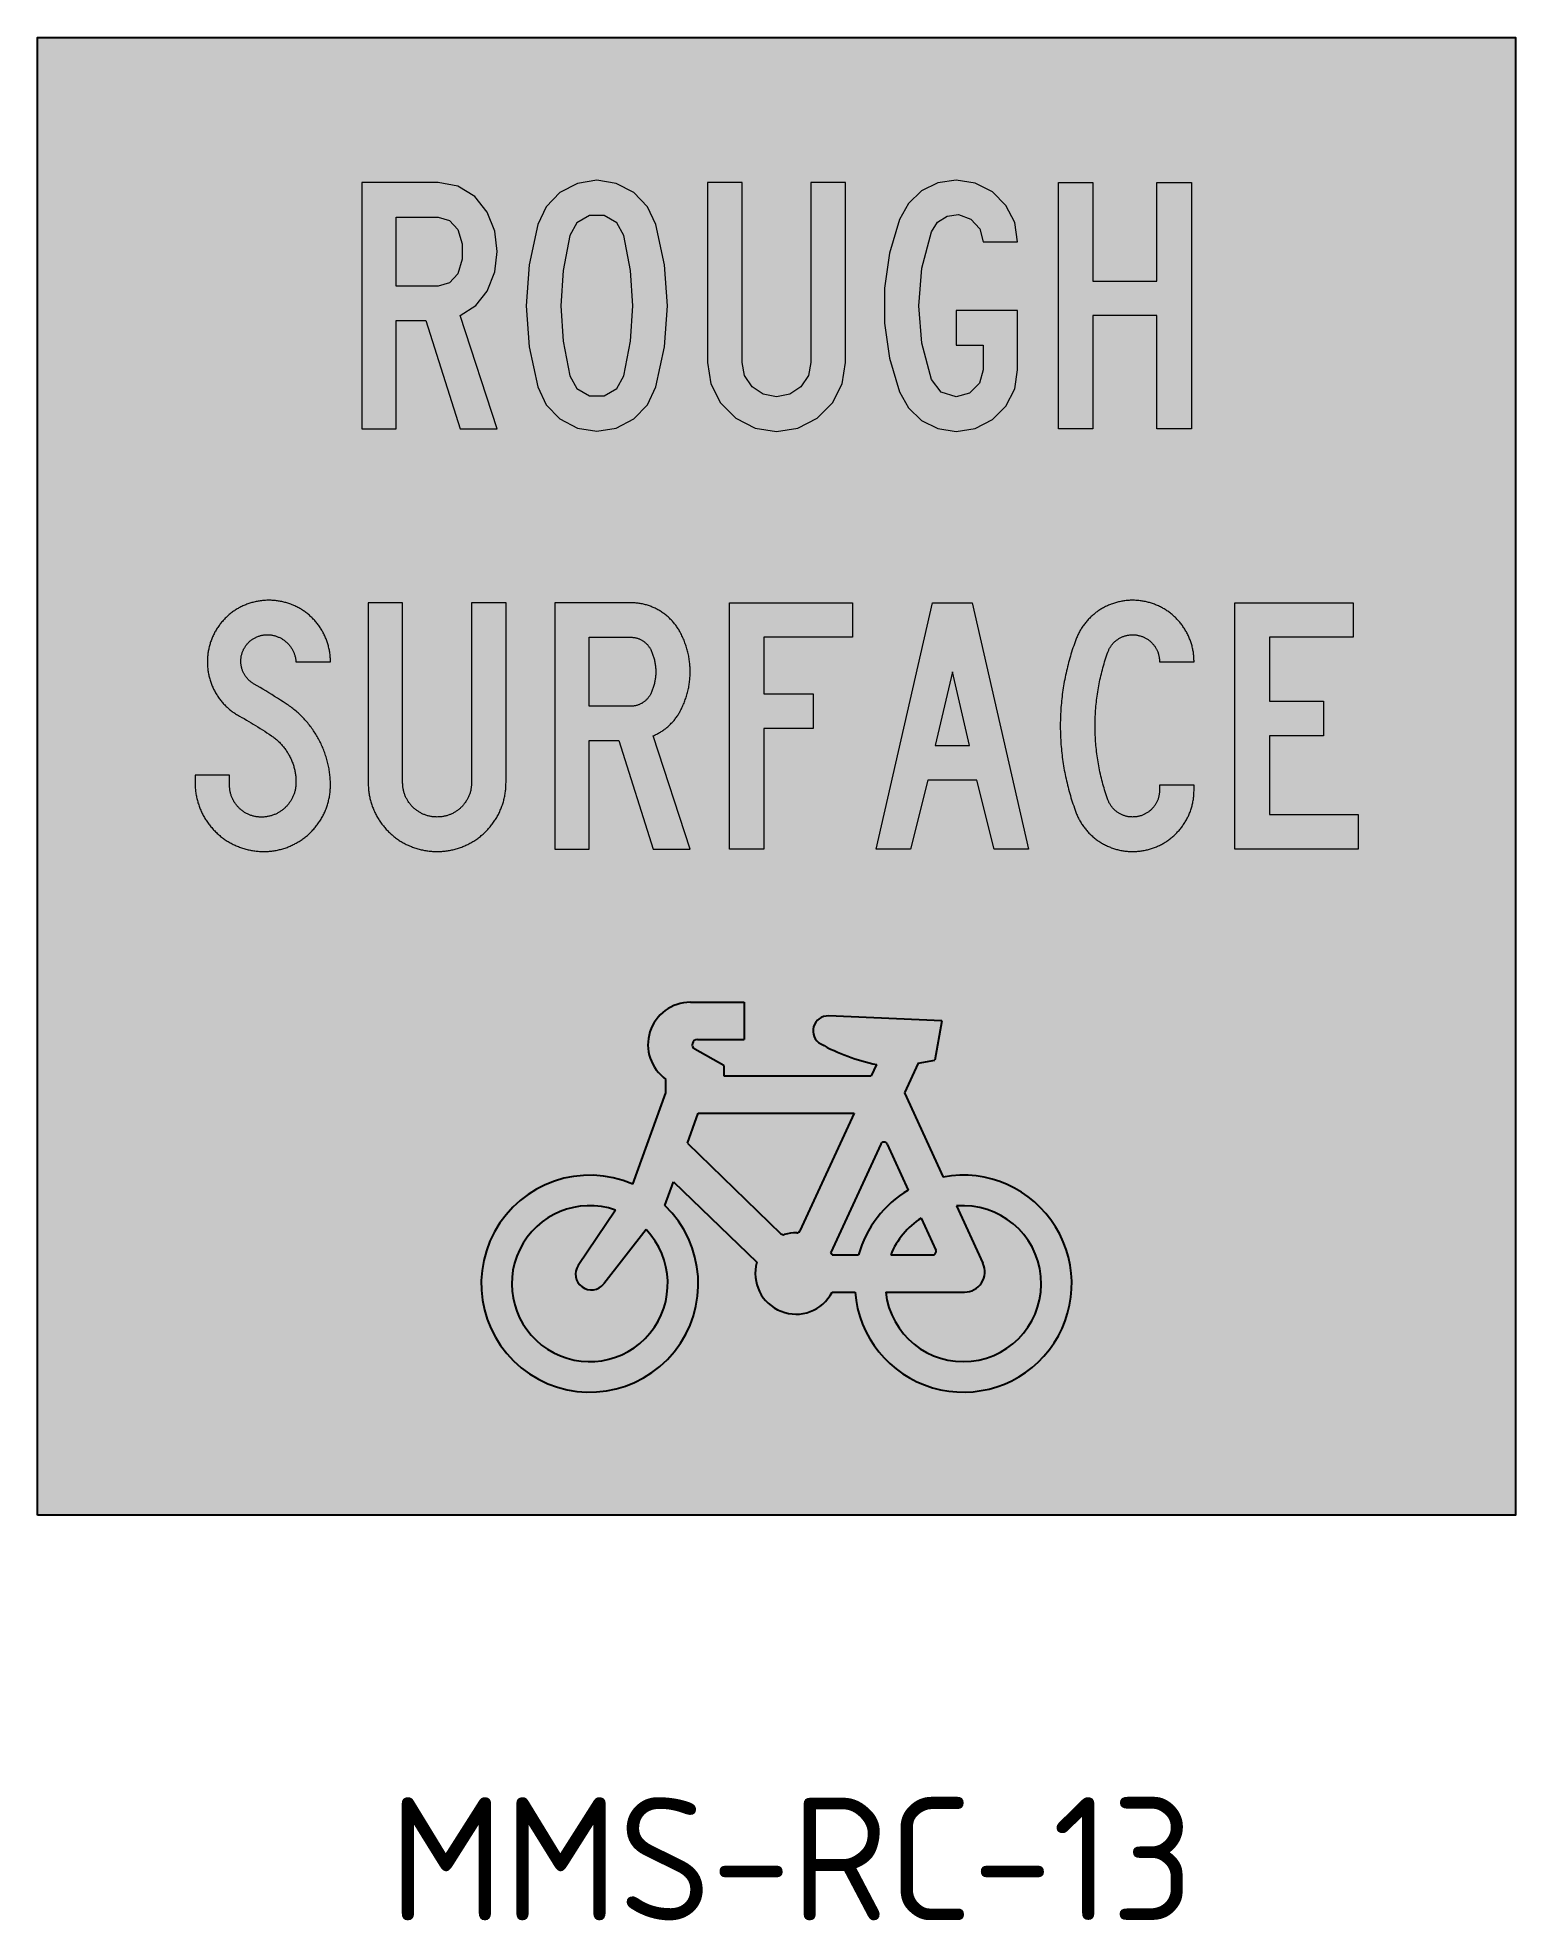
# Model space of a CAD drawing. Extents: x 165 to 359, y 73 to 234.
# Drawn here: x 165.3 to 225.3, y 157.5 to 233.9 of the extents above.
import ezdxf

# ---------------------------------------------------------------- set-up
doc = ezdxf.new("R2010")
doc.units = 0
doc.header["$LTSCALE"] = 0.3
doc.header["$MEASUREMENT"] = 0
doc.layers.add('L25', color=1, linetype='CONTINUOUS')
doc.layers.add('yellow', color=50, linetype='CONTINUOUS')
doc.styles.add('iso', font='iso3098b.shx')

msp = doc.modelspace()

# ---------------------------------------------------------------- texts
at = {"layer": 'yellow', "insert": (179.5322074176725, 162.4719885817668), "char_height": 5, "width": 22.20960485013848, "attachment_point": 1, "style": 'iso'}
msp.add_mtext('MMS-RC-13', dxfattribs=at)

# ---------------------------------------------------------------- hatches: boundary and pattern name
at = {"layer": 'L25'}
h = msp.add_hatch(color=256, dxfattribs=at)
h.paths.add_polyline_path([(202.551172537266, 228.1331914872358), (201.8175561748237, 228.023854433218), (201.1509528454892, 227.6958432711645), (200.6148485806276, 227.1844280185004), (200.2550944028914, 226.5354596978785), (199.8494892025028, 225.1634560200417), (199.6449231014371, 223.7491283212949), (199.6449231014371, 222.3206926155781), (199.8494892025028, 220.9063649168312), (200.2550944028914, 219.5343612389945), (200.6148485806276, 218.8853929183725), (201.1509528454892, 218.3739776657085), (201.8175561748237, 218.045966503655), (202.551172537266, 217.9331024478946), (203.3271129206184, 218.05302050714), (204.0254592656355, 218.4092476831336), (204.5791985392097, 218.9629869567078), (204.9318987134608, 219.6613333017249), (205.0518167727061, 220.4337466833348), (205.0518167727061, 222.8356348699846), (202.551172537266, 222.8356348699846), (202.551172537266, 221.4354151782078), (203.6515970809293, 221.4354151782078), (203.6515970809293, 220.4337466833348), (203.5034630077439, 219.8870614132456), (203.1013848090977, 219.4849832145994), (202.551172537266, 219.3333221396714), (201.9410012358116, 219.523780233767), (201.5530310441355, 220.0351954864311), (201.1650608524593, 221.5130092165431), (201.0345617879864, 223.0331469675652), (201.1650608524593, 224.5568117203299), (201.5530310441355, 226.0346254504419), (201.7999211661112, 226.4296496456031), (202.1914183595299, 226.6765397675789), (202.6534555877988, 226.7329717954591), (203.1578168369778, 226.553094706591), (203.5210980164565, 226.1545435096873), (203.6515970809293, 225.6325472517957), (205.0518167727061, 225.6325472517957), (204.9318987134608, 226.408487635148), (204.5791985392097, 227.1068339801652), (204.0254592656355, 227.6605732537394), (203.3271129206184, 228.0132734279905)])
h.paths.add_polyline_path([(195.2608599354962, 219.3333221396714), (194.7212286688921, 219.4391321919467), (194.2662454441081, 219.7424543418027), (193.9664502959947, 220.1974375665866), (193.8606402437194, 220.7335418314482), (193.8606402437194, 228.0344354384455), (192.4604205519426, 228.0344354384455), (192.4604205519426, 220.7335418314482), (192.594446618158, 219.8658994027905), (192.9894708133192, 219.0864320176956), (193.6102231200011, 218.4656797110137), (194.3932175068385, 218.06712851411), (195.2608599354962, 217.9331024478946), (196.1249753624113, 218.06712851411), (196.9079697492487, 218.4656797110137), (197.5287220559307, 219.0864320176956), (197.9237462510918, 219.8658994027905), (198.0577723173073, 220.7335418314482), (198.0577723173073, 228.0344354384455), (196.6575526255304, 228.0344354384455), (196.6575526255304, 220.7335418314482), (196.5552695749977, 220.1974375665866), (196.2519474251417, 219.7424543418027), (195.7969642003578, 219.4391321919467)])
h.paths.add_polyline_path([(178.4229536167497, 228.0344354384455), (178.4229536167497, 218.0353854984274), (179.8196463067839, 218.0353854984274), (179.8196463067839, 222.4335566713384), (181.0188268992376, 222.4335566713384), (182.4190465910144, 218.0353854984274), (183.9180223315815, 218.0353854984274), (182.4190465910144, 222.6345957706615), (183.0539069046663, 223.0402009710502), (183.5194711346778, 223.6327372637921), (183.8192662827912, 224.4086776471445), (183.921549333324, 225.233996054892), (183.8192662827912, 226.0593144626395), (183.5194711346778, 226.8352548459919), (183.0151098854987, 227.4701151596438), (182.3167635404816, 227.8863013652601), (181.5196611466741, 228.0344354384455)])
h.paths.add_polyline_path([(181.5196611466741, 226.6342157466688), (181.9887523784281, 226.4966626787108), (182.3202905422241, 226.1333814992322), (182.5001676310922, 225.5443722082329), (182.5001676310922, 224.923619901551), (182.3202905422241, 224.3346106105517), (181.9887523784281, 223.9713294310731), (181.5196611466741, 223.8337763631152), (179.8196463067839, 223.8337763631152), (179.8196463067839, 226.6342157466688)], flags=16)
h.paths.add_polyline_path([(189.0639178739047, 220.1833295596165), (189.3354970080781, 221.5976572583633), (189.4236720516408, 223.0331469675652), (189.3354970080781, 224.4721636785096), (189.0639178739047, 225.882964375514), (188.7711767292763, 226.3979066299205), (188.2597614766123, 226.6941747762914), (187.6707521856129, 226.6941747762914), (187.1593369329489, 226.3979066299205), (186.8665957883205, 225.882964375514), (186.5985436558896, 224.4721636785096), (186.5068416105844, 223.0331469675652), (186.5985436558896, 221.5976572583633), (186.8665957883205, 220.1833295596165), (187.1593369329489, 219.6719143069525), (187.6707521856129, 219.3756461605815), (188.2597614766123, 219.3756461605815), (188.7711767292763, 219.6719143069525)], flags=16)
h.paths.add_polyline_path([(190.3653815168912, 219.7354003383176), (190.7145546893998, 221.3684021451001), (190.8309457469026, 223.0331469675652), (190.7145546893998, 224.7014187917729), (190.3653815168912, 226.3344205985553), (190.0197353461251, 227.0539289540275), (189.4624690708085, 227.6323572397993), (188.7535417205638, 228.0026924227629), (187.9670203319839, 228.1296644854933), (187.1769719416614, 228.0026924227629), (186.4680445914168, 227.6323572397993), (185.9143053178426, 227.0539289540275), (185.5686591470765, 226.3344205985553), (185.2159589728255, 224.7014187917729), (185.0995679153226, 223.0331469675652), (185.2159589728255, 221.3684021451001), (185.5686591470765, 219.7354003383176), (185.9143053178426, 219.0123649811029), (186.4680445914168, 218.4374636970737), (187.1769719416614, 218.06712851411), (187.9670203319839, 217.9401564513796), (188.7535417205638, 218.06712851411), (189.4624690708085, 218.4374636970737), (190.0197353461251, 219.0123649811029)])
h.paths.add_polyline_path([(206.7130345934287, 218.0353854984274), (206.7130345934287, 228.0344354384455), (208.109727283463, 228.0344354384455), (208.109727283463, 224.0348154624383), (210.7091275676935, 224.0348154624383), (210.7091275676935, 228.0344354384455), (212.1093472594702, 228.0344354384455), (212.1093472594702, 218.0353854984274), (210.7091275676935, 218.0353854984274), (210.7091275676935, 222.6345957706615), (208.109727283463, 222.6345957706615), (208.109727283463, 218.0353854984274)])
h = msp.add_hatch(color=256, dxfattribs=at)
h.paths.add_polyline_path([(209.7163777449895, 211.0729249333486), (209.6711017992653, 211.0729249333486), (209.627883851074, 211.0729249333486), (209.5846659028827, 211.0708669358156), (209.5393899571585, 211.0667509407498), (209.4961720089672, 211.0646929432169), (209.4529540607759, 211.060576948151), (209.4097361125846, 211.0544029555523), (209.3665181643933, 211.0482289629535), (209.323300216202, 211.0420549703548), (209.2800822680107, 211.035880977756), (209.2368643198194, 211.0276489876243), (209.1936463716281, 211.0173589999598), (209.1504284234368, 211.0091270098281), (209.1072104752455, 210.9988370221635), (209.0660505245871, 210.986489036966), (209.0228325763958, 210.9741410517684), (208.9816726257374, 210.9617930665709), (208.940512675079, 210.9494450813734), (208.8972947268878, 210.935039098643), (208.8561347762294, 210.9206331159126), (208.8170328231039, 210.9041691356492), (208.7758728724455, 210.8877051553858), (208.7347129217871, 210.8712411751225), (208.6956109686617, 210.8527191973262), (208.6544510180033, 210.83419721953), (208.6153490648778, 210.8156752417337), (208.5762471117524, 210.7950952664045), (208.5392031561599, 210.7745152910753), (208.5001012030344, 210.7518773182132), (208.4609992499089, 210.731297342884), (208.4239552943164, 210.7086593700219), (208.3869113387238, 210.6839633996269), (208.3498673831313, 210.6613254267648), (208.3148814250717, 210.6366294563697), (208.2778374694791, 210.6098754884418), (208.2428515114195, 210.5851795180467), (208.2078655533599, 210.5584255501188), (208.1749375928332, 210.5296135846579), (208.1399516347736, 210.50285961673), (208.1070236742468, 210.4740476512691), (208.0740957137201, 210.4452356858083), (208.0411677531934, 210.4143657228145), (208.0102977901996, 210.3855537573536), (207.9794278272059, 210.3546837943598), (207.9485578642121, 210.323813831366), (207.9176879012183, 210.2908858708393), (207.8888759357574, 210.2579579103126), (207.8600639702966, 210.2250299497859), (207.8312520048357, 210.1921019892592), (207.8044980369077, 210.1571160311996), (207.7756860714469, 210.1241880706729), (207.7509901010519, 210.0892021126133), (207.7242361331239, 210.0542161545536), (207.6995401627289, 210.0171721989611), (207.6748441923339, 209.9801282433686), (207.6501482219388, 209.9451422853089), (207.6275102490767, 209.9060403321835), (207.6048722762146, 209.8689963765909), (207.5822343033525, 209.8319524209984), (207.5616543280233, 209.7928504678729), (207.5410743526941, 209.7537485147475), (207.5204943773649, 209.714646561622), (207.5019723995686, 209.6755446084966), (207.4834504217724, 209.6364426553711), (207.4649284439761, 209.5952827047127), (207.4484644637128, 209.5561807515872), (207.4320004834494, 209.5150208009289), (207.417594500719, 209.4738608502705), (207.3867245377252, 209.3915409489537), (207.3558545747314, 209.307163050104), (207.3270426092705, 209.2248431487873), (207.2982306438097, 209.1404652499376), (207.2714766758817, 209.0560873510879), (207.2447227079538, 208.9717094522382), (207.2179687400258, 208.8873315533885), (207.1932727696308, 208.8029536545389), (207.1685767992358, 208.7185757556892), (207.1438808288408, 208.6341978568395), (207.1212428559786, 208.5498199579899), (207.0986048831165, 208.4633840616073), (207.0780249077874, 208.3769481652246), (207.0574449324581, 208.292570266375), (207.036864957129, 208.2061343699924), (207.0162849817998, 208.1196984736098), (206.9977630040035, 208.0332625772272), (206.9812990237401, 207.9468266808446), (206.9627770459439, 207.860390784462), (206.9463130656805, 207.7739548880794), (206.9319070829501, 207.6875189916968), (206.9175011002197, 207.5990250977813), (206.9030951174892, 207.5125892013987), (206.8886891347588, 207.426153305016), (206.8763411495613, 207.3376594111005), (206.8660511618967, 207.2512235147179), (206.8537031766992, 207.1627296208024), (206.8454711865675, 207.0742357268869), (206.8351811989029, 206.9877998305043), (206.8269492087712, 206.8993059365888), (206.8187172186395, 206.8108120426733), (206.8125432260408, 206.7243761462907), (206.806369233442, 206.6358822523752), (206.8001952408433, 206.5473883584596), (206.7960792457774, 206.4588944645441), (206.7919632507116, 206.3704005706286), (206.7878472556457, 206.2819066767131), (206.7857892581128, 206.1934127827976), (206.7837312605799, 206.106976886415), (206.7837312605799, 206.0184829924995), (206.7837312605799, 205.9299890985839), (206.7837312605799, 205.8414952046684), (206.7857892581128, 205.7530013107529), (206.7878472556457, 205.6645074168374), (206.7919632507116, 205.5760135229219), (206.7960792457774, 205.4875196290063), (206.8001952408433, 205.4010837326237), (206.806369233442, 205.3125898387082), (206.8125432260408, 205.2240959447927), (206.8187172186395, 205.1356020508772), (206.8269492087712, 205.0471081569617), (206.8351811989029, 204.9606722605791), (206.8454711865675, 204.8721783666635), (206.8537031766992, 204.783684472748), (206.8660511618967, 204.6972485763654), (206.8763411495613, 204.6087546824499), (206.8886891347588, 204.5223187860673), (206.9030951174892, 204.4338248921518), (206.9175011002197, 204.3473889957692), (206.9319070829501, 204.2609530993866), (206.9463130656805, 204.174517203004), (206.9627770459439, 204.0860233090885), (206.9812990237401, 203.9995874127059), (206.9977630040035, 203.9131515163233), (207.0162849817998, 203.8267156199407), (207.036864957129, 203.742337721091), (207.0574449324581, 203.6559018247084), (207.0780249077874, 203.5694659283258), (207.0986048831165, 203.4830300319432), (207.1212428559786, 203.3986521330935), (207.1438808288408, 203.3142742342438), (207.1685767992358, 203.2278383378612), (207.1932727696308, 203.1434604390116), (207.2179687400258, 203.0590825401619), (207.2447227079538, 202.9747046413122), (207.2714766758817, 202.8903267424625), (207.2982306438097, 202.8059488436129), (207.3270426092705, 202.7236289422961), (207.3558545747314, 202.6392510434464), (207.3867245377252, 202.5569311421297), (207.417594500719, 202.4746112408129), (207.4320004834494, 202.4334512901545), (207.4484644637128, 202.3922913394961), (207.4649284439761, 202.3511313888378), (207.4834504217724, 202.3120294357123), (207.5019723995686, 202.2708694850539), (207.5204943773649, 202.2317675319285), (207.5410743526941, 202.192665578803), (207.5616543280233, 202.1535636256775), (207.5822343033525, 202.116519670085), (207.6048722762146, 202.0774177169595), (207.6275102490767, 202.040373761367), (207.6501482219388, 202.0033298057744), (207.6748441923339, 201.9662858501819), (207.6995401627289, 201.9292418945894), (207.7242361331239, 201.8942559365297), (207.7509901010519, 201.8592699784701), (207.7756860714469, 201.8242840204105), (207.8044980369077, 201.7892980623509), (207.8312520048357, 201.7563701018242), (207.8600639702966, 201.7213841437645), (207.8888759357574, 201.6884561832378), (207.9176879012183, 201.6555282227111), (207.9485578642121, 201.6246582597173), (207.9794278272059, 201.5937882967235), (208.0102977901996, 201.5629183337298), (208.0411677531934, 201.532048370736), (208.0740957137201, 201.5032364052751), (208.1070236742468, 201.4744244398142), (208.1399516347736, 201.4456124743534), (208.1749375928332, 201.4168005088925), (208.2078655533599, 201.3900465409646), (208.2428515114195, 201.3632925730366), (208.2778374694791, 201.3365386051087), (208.3148814250717, 201.3118426347137), (208.3498673831313, 201.2871466643186), (208.3869113387238, 201.2624506939236), (208.4239552943164, 201.2398127210615), (208.4609992499089, 201.2171747481994), (208.5001012030344, 201.1945367753373), (208.5392031561599, 201.1739568000081), (208.5762471117524, 201.1533768246789), (208.6153490648778, 201.1327968493497), (208.6544510180033, 201.1142748715534), (208.6956109686617, 201.0957528937572), (208.7347129217871, 201.0772309159609), (208.7758728724455, 201.0607669356975), (208.8170328231039, 201.0443029554342), (208.8561347762294, 201.0278389751708), (208.8972947268878, 201.0134329924404), (208.940512675079, 200.9990270097099), (208.9816726257374, 200.9846210269795), (209.0228325763958, 200.972273041782), (209.0660505245871, 200.9599250565845), (209.1072104752455, 200.9496350689199), (209.1504284234368, 200.9393450812553), (209.1936463716281, 200.9290550935907), (209.2368643198194, 200.920823103459), (209.2800822680107, 200.9125911133274), (209.323300216202, 200.9043591231957), (209.3665181643933, 200.8981851305969), (209.4097361125846, 200.8920111379982), (209.4529540607759, 200.8878951429323), (209.4961720089672, 200.8837791478665), (209.5393899571585, 200.8796631528006), (209.5846659028827, 200.8776051552677), (209.627883851074, 200.8755471577348), (209.6711017992653, 200.8734891602019), (209.7163777449895, 200.8734891602019), (209.7595956931808, 200.8734891602019), (209.8028136413721, 200.8755471577348), (209.8460315895634, 200.8776051552677), (209.8892495377547, 200.8796631528006), (209.934525483479, 200.8817211503336), (209.9777434316702, 200.8858371453994), (210.0209613798615, 200.8920111379982), (210.0641793280528, 200.896127133064), (210.1073972762441, 200.9023011256628), (210.1506152244354, 200.9105331157944), (210.1938331726267, 200.9187651059261), (210.2370511208181, 200.9269970960578), (210.2782110714764, 200.9352290861895), (210.3214290196677, 200.9455190738541), (210.3625889703261, 200.9558090615187), (210.4058069185174, 200.9681570467162), (210.4469668691758, 200.9805050319137), (210.4901848173671, 200.9928530171112), (210.5313447680255, 201.0072589998416), (210.5725047186838, 201.0216649825721), (210.6136646693422, 201.0360709653025), (210.6527666224677, 201.0525349455659), (210.693926573126, 201.0689989258292), (210.7350865237844, 201.0854629060925), (210.7741884769099, 201.1039848838888), (210.8132904300354, 201.1225068616851), (210.8523923831608, 201.1430868370143), (210.8914943362863, 201.1636668123435), (210.9305962894117, 201.1842467876727), (210.9676402450043, 201.2048267630018), (211.0046842005968, 201.227464735864), (211.0417281561894, 201.2501027087261), (211.0787721117819, 201.2727406815882), (211.1158160673745, 201.2974366519832), (211.152860022967, 201.3221326223782), (211.1878459810266, 201.3468285927733), (211.2228319390863, 201.3735825607012), (211.2578178971459, 201.4003365286292), (211.2907458576726, 201.4270904965571), (211.3257318157322, 201.4538444644851), (211.3586597762589, 201.4826564299459), (211.3915877367856, 201.5114683954068), (211.4224576997794, 201.5423383584006), (211.4553856603061, 201.5711503238614), (211.4862556232999, 201.6020202868552), (211.5171255862937, 201.632890249849), (211.5459375517545, 201.6658182103757), (211.5768075147483, 201.6966881733695), (211.6056194802092, 201.7296161338962), (211.6344314456701, 201.7625440944229), (211.661185413598, 201.7975300524825), (211.687939381526, 201.8304580130092), (211.7146933494539, 201.8654439710689), (211.7414473173818, 201.9004299291285), (211.7661432877769, 201.937473884721), (211.7908392581719, 201.9724598427807), (211.8155352285669, 202.0095037983732), (211.838173201429, 202.0465477539657), (211.8608111742911, 202.0835917095583), (211.8834491471532, 202.1206356651508), (211.9040291224825, 202.1597376182763), (211.9246090978116, 202.1967815738688), (211.9451890731408, 202.2358835269943), (211.96576904847, 202.2749854801197), (211.9842910262663, 202.3140874332452), (212.0007550065296, 202.3552473839036), (212.0192769843259, 202.394349337029), (212.0357409645893, 202.4355092876874), (212.0522049448526, 202.4766692383458), (212.066610927583, 202.5178291890042), (212.0810169103135, 202.5589891396626), (212.0954228930439, 202.6001490903209), (212.1077708782414, 202.6413090409793), (212.1201188634389, 202.6824689916377), (212.1324668486365, 202.725686939829), (212.1427568363011, 202.7689048880203), (212.1530468239656, 202.8100648386787), (212.1612788140973, 202.85328278687), (212.169510804229, 202.8965007350613), (212.1777427943607, 202.9397186832526), (212.1859747844923, 202.9829366314439), (212.1921487770911, 203.0261545796352), (212.196264772157, 203.0693725278265), (212.2024387647557, 203.1125904760178), (212.2065547598215, 203.1558084242091), (212.2086127573545, 203.1990263724004), (212.2106707548874, 203.2422443205917), (212.2127287524203, 203.285462268783), (212.2147867499532, 203.3307382145072), (212.2147867499532, 203.3739561626985), (212.2147867499532, 203.5735819233917), (210.8153484275683, 203.5735819233917), (210.8153484275683, 203.3739561626985), (210.8153484275683, 203.3451441972376), (210.8132904300354, 203.3142742342438), (210.8112324325024, 203.285462268783), (210.8091744349695, 203.2566503033221), (210.8050584399037, 203.2278383378612), (210.8009424448379, 203.1990263724004), (210.796826449772, 203.1702144069395), (210.7906524571733, 203.1414024414786), (210.7844784645745, 203.1125904760178), (210.7783044719757, 203.0837785105569), (210.7700724818441, 203.0549665450961), (210.7597824941795, 203.0282125771681), (210.7515505040478, 202.9994006117072), (210.7412605163832, 202.9726466437793), (210.7309705287186, 202.9458926758514), (210.7186225435211, 202.9191387079234), (210.7062745583236, 202.8923847399955), (210.6918685755931, 202.8656307720675), (210.6795205903956, 202.8388768041395), (210.6651146076652, 202.8141808337445), (210.6486506274018, 202.7894848633495), (210.6342446446714, 202.7647888929545), (210.6177806644081, 202.7400929225595), (210.5992586866118, 202.7153969521644), (210.5827947063484, 202.6927589793023), (210.5642727285522, 202.6701210064402), (210.5457507507559, 202.6474830335781), (210.5251707754267, 202.6269030582489), (210.5045908000975, 202.6042650853868), (210.4840108247683, 202.5836851100576), (210.4634308494391, 202.5631051347284), (210.440792876577, 202.5445831569321), (210.4181549037149, 202.5260611791359), (210.3955169308528, 202.5075392013396), (210.3728789579907, 202.4890172235433), (210.3481829875957, 202.47255324328), (210.3255450147336, 202.4560892630166), (210.3008490443385, 202.4396252827533), (210.2740950764106, 202.4252193000228), (210.2493991060155, 202.4108133172924), (210.2226451380876, 202.396407334562), (210.1979491676926, 202.3820013518315), (210.1711951997646, 202.369653366634), (210.1444412318367, 202.3593633789694), (210.1176872639087, 202.3470153937719), (210.0888752984479, 202.3367254061073), (210.0621213305199, 202.3284934159756), (210.0333093650591, 202.320261425844), (210.0044973995982, 202.3120294357123), (209.9777434316702, 202.3037974455806), (209.9489314662094, 202.2976234529819), (209.9201195007485, 202.2914494603831), (209.8913075352876, 202.2873334653173), (209.8624955698268, 202.2832174702514), (209.8336836043659, 202.2791014751856), (209.8028136413721, 202.2770434776527), (209.7740016759113, 202.2749854801197), (209.7451897104504, 202.2749854801197), (209.7163777449895, 202.2729274825868), (209.6875657795287, 202.2749854801197), (209.6587538140678, 202.2749854801197), (209.6299418486069, 202.2770434776527), (209.6011298831461, 202.2811594727185), (209.5723179176852, 202.2832174702514), (209.5435059522243, 202.2873334653173), (209.5146939867635, 202.293507457916), (209.4858820213026, 202.2996814505148), (209.4591280533747, 202.3058554431135), (209.4303160879138, 202.3120294357123), (209.4035621199858, 202.320261425844), (209.374750154525, 202.3305514135086), (209.347996186597, 202.3387834036402), (209.3212422186691, 202.3490733913048), (209.2944882507411, 202.3614213765023), (209.2677342828132, 202.3737693616999), (209.2430383124182, 202.3861173468974), (209.2162843444902, 202.3984653320949), (209.1915883740952, 202.4128713148253), (209.1668924037001, 202.4272772975557), (209.1421964333051, 202.4416832802862), (209.1175004629101, 202.4581472605495), (209.094862490048, 202.4746112408129), (209.070166519653, 202.4910752210762), (209.0475285467909, 202.5095971988725), (209.0248905739287, 202.5281191766688), (209.0043105985995, 202.546641154465), (208.9837306232704, 202.5672211297943), (208.9631506479411, 202.5878011051234), (208.942570672612, 202.6083810804526), (208.9219906972828, 202.6289610557818), (208.9034687194865, 202.6515990286439), (208.8849467416902, 202.6721790039731), (208.8684827614269, 202.6968749743681), (208.8499607836306, 202.7195129472303), (208.8334968033673, 202.7421509200924), (208.8190908206368, 202.7668468904874), (208.8026268403735, 202.7915428608824), (208.788220857643, 202.8162388312774), (208.7738148749126, 202.8429927992054), (208.7614668897151, 202.8676887696004), (208.7491189045176, 202.8944427375284), (208.7367709193201, 202.9211967054563), (208.7264809316555, 202.9458926758514), (208.7161909439909, 202.9747046413122), (208.6894369760629, 203.0529085475631), (208.6606250106021, 203.133170451347), (208.635929040207, 203.2113743575979), (208.6091750722791, 203.2916362613817), (208.5844791018841, 203.3718981651656), (208.559783131489, 203.4521600689494), (208.5371451586269, 203.5324219727333), (208.5145071857648, 203.6126838765171), (208.4939272104356, 203.6950037778339), (208.4712892375735, 203.7752656816177), (208.4507092622443, 203.8575855829345), (208.432187284448, 203.9378474867183), (208.4136653066518, 204.0201673880351), (208.3951433288555, 204.1024872893518), (208.3786793485922, 204.1848071906686), (208.3622153683288, 204.2650690944524), (208.3457513880655, 204.3473889957692), (208.331345405335, 204.4317668946189), (208.3169394226046, 204.5140867959356), (208.3045914374071, 204.5964066972524), (208.2922434522096, 204.6787265985692), (208.279895467012, 204.7610464998859), (208.2675474818145, 204.8454243987356), (208.2593154916829, 204.9277443000524), (208.2490255040182, 205.012122198902), (208.2407935138866, 205.0944421002188), (208.2325615237549, 205.1788199990685), (208.2243295336232, 205.2611399003852), (208.2181555410245, 205.3455177992349), (208.2140395459586, 205.4298956980846), (208.2078655533599, 205.5122155994014), (208.205807555827, 205.5965934982511), (208.2016915607611, 205.6809713971007), (208.1996335632282, 205.7632912984175), (208.1975755656953, 205.8476691972672), (208.1975755656953, 205.9320470961169), (208.1975755656953, 206.0164249949665), (208.1975755656953, 206.0987448962833), (208.1996335632282, 206.183122795133), (208.2016915607611, 206.2675006939826), (208.205807555827, 206.3498205952994), (208.2078655533599, 206.4341984941491), (208.2140395459586, 206.5185763929988), (208.2181555410245, 206.6008962943155), (208.2243295336232, 206.6852741931652), (208.2325615237549, 206.7696520920149), (208.2407935138866, 206.8519719933317), (208.2490255040182, 206.9363498921813), (208.2593154916829, 207.0186697934981), (208.2675474818145, 207.1030476923478), (208.279895467012, 207.1853675936645), (208.2922434522096, 207.2676874949813), (208.3045914374071, 207.352065393831), (208.3169394226046, 207.4343852951477), (208.331345405335, 207.5167051964645), (208.3457513880655, 207.5990250977813), (208.3622153683288, 207.681344999098), (208.3786793485922, 207.7636649004148), (208.3951433288555, 207.8459848017315), (208.4136653066518, 207.9283047030483), (208.432187284448, 208.0085666068321), (208.4507092622443, 208.0908865081489), (208.4712892375735, 208.1711484119327), (208.4939272104356, 208.2534683132495), (208.5145071857648, 208.3337302170333), (208.5371451586269, 208.4139921208172), (208.559783131489, 208.4963120221339), (208.5844791018841, 208.5765739259178), (208.6091750722791, 208.6547778321687), (208.635929040207, 208.7350397359525), (208.6606250106021, 208.8153016397364), (208.6894369760629, 208.8935055459873), (208.7161909439909, 208.9737674497712), (208.7264809316555, 209.0005214176991), (208.7367709193201, 209.0272753856271), (208.7491189045176, 209.054029353555), (208.7614668897151, 209.07872532395), (208.7738148749126, 209.105479291878), (208.788220857643, 209.130175262273), (208.8026268403735, 209.154871232668), (208.8190908206368, 209.1795672030631), (208.8334968033673, 209.2042631734581), (208.8499607836306, 209.2289591438531), (208.8684827614269, 209.2515971167152), (208.8849467416902, 209.2742350895773), (208.9034687194865, 209.2968730624394), (208.9219906972828, 209.3174530377686), (208.942570672612, 209.3400910106307), (208.9631506479411, 209.3606709859599), (208.9837306232704, 209.3812509612891), (209.0043105985995, 209.3997729390854), (209.0248905739287, 209.4182949168817), (209.0475285467909, 209.4368168946779), (209.070166519653, 209.4553388724742), (209.094862490048, 209.4718028527376), (209.1175004629101, 209.4882668330009), (209.1421964333051, 209.5047308132643), (209.1668924037001, 209.5211947935276), (209.1915883740952, 209.5356007762581), (209.2162843444902, 209.5479487614556), (209.2430383124182, 209.562354744186), (209.2677342828132, 209.5747027293835), (209.2944882507411, 209.587050714581), (209.3212422186691, 209.5973407022456), (209.347996186597, 209.6076306899102), (209.374750154525, 209.6179206775748), (209.4035621199858, 209.6261526677065), (209.4303160879138, 209.6343846578382), (209.4591280533747, 209.6426166479698), (209.4858820213026, 209.6487906405686), (209.5146939867635, 209.6549646331674), (209.5435059522243, 209.6590806282332), (209.5723179176852, 209.663196623299), (209.6011298831461, 209.6673126183649), (209.6299418486069, 209.6693706158978), (209.6587538140678, 209.6714286134307), (209.6875657795287, 209.6734866109636), (209.7163777449895, 209.6734866109636), (209.7451897104504, 209.6734866109636), (209.7740016759113, 209.6714286134307), (209.8028136413721, 209.6714286134307), (209.8336836043659, 209.6673126183649), (209.8624955698268, 209.6652546208319), (209.8913075352876, 209.6611386257661), (209.9201195007485, 209.6549646331674), (209.9489314662094, 209.6487906405686), (209.9777434316702, 209.6426166479698), (210.0044973995982, 209.6364426553711), (210.0333093650591, 209.6282106652394), (210.0621213305199, 209.6199786751077), (210.0888752984479, 209.6096886874431), (210.1176872639087, 209.5993986997785), (210.1444412318367, 209.589108712114), (210.1711951997646, 209.5767607269164), (210.1979491676926, 209.5644127417189), (210.2226451380876, 209.5520647565214), (210.2493991060155, 209.537658773791), (210.2740950764106, 209.5232527910605), (210.3008490443385, 209.5067888107972), (210.3255450147336, 209.4923828280668), (210.3481829875957, 209.4759188478034), (210.3728789579907, 209.4573968700071), (210.3955169308528, 209.4409328897438), (210.4181549037149, 209.4224109119475), (210.440792876577, 209.4038889341512), (210.4634308494391, 209.3833089588221), (210.4840108247683, 209.3627289834928), (210.5045908000975, 209.3421490081637), (210.5251707754267, 209.3215690328345), (210.5457507507559, 209.2989310599724), (210.5642727285522, 209.2762930871102), (210.5827947063484, 209.2536551142481), (210.5992586866118, 209.231017141386), (210.6177806644081, 209.206321170991), (210.6342446446714, 209.1836831981289), (210.6486506274018, 209.1589872277339), (210.6651146076652, 209.1322332598059), (210.6795205903956, 209.1075372894109), (210.6918685755931, 209.0828413190159), (210.7062745583236, 209.0560873510879), (210.7186225435211, 209.02933338316), (210.7309705287186, 209.002579415232), (210.7412605163832, 208.9758254473041), (210.7515505040478, 208.9470134818432), (210.7597824941795, 208.9202595139153), (210.7700724818441, 208.8914475484544), (210.7783044719757, 208.8626355829935), (210.7844784645745, 208.8358816150656), (210.7906524571733, 208.8070696496047), (210.796826449772, 208.7782576841439), (210.8009424448379, 208.749445718683), (210.8050584399037, 208.7206337532221), (210.8091744349695, 208.6897637902283), (210.8112324325024, 208.6609518247675), (210.8132904300354, 208.6321398593066), (210.8153484275683, 208.6033278938457), (210.8153484275683, 208.5745159283849), (212.2147867499532, 208.5745159283849), (212.2147867499532, 208.6177338765762), (212.2127287524203, 208.6609518247675), (212.2106707548874, 208.7041697729588), (212.2086127573545, 208.7473877211501), (212.2065547598215, 208.7926636668743), (212.2024387647557, 208.8358816150656), (212.196264772157, 208.8790995632569), (212.1921487770911, 208.9223175114482), (212.1859747844923, 208.9655354596395), (212.1777427943607, 209.0087534078308), (212.169510804229, 209.0519713560221), (212.1612788140973, 209.0951893042134), (212.1530468239656, 209.1363492548718), (212.1427568363011, 209.1795672030631), (212.1324668486365, 209.2227851512544), (212.1201188634389, 209.2639451019128), (212.1077708782414, 209.3051050525711), (212.0954228930439, 209.3483230007624), (212.0810169103135, 209.3894829514208), (212.066610927583, 209.4306429020792), (212.0522049448526, 209.4718028527376), (212.0357409645893, 209.5129628033959), (212.0192769843259, 209.5520647565214), (212.0007550065296, 209.5932247071798), (211.9842910262663, 209.6323266603052), (211.96576904847, 209.6714286134307), (211.9451890731408, 209.7105305665562), (211.9246090978116, 209.7496325196816), (211.9040291224825, 209.7887344728071), (211.8834491471532, 209.8257784283996), (211.8608111742911, 209.8648803815251), (211.838173201429, 209.9019243371176), (211.8155352285669, 209.9389682927102), (211.7908392581719, 209.9739542507698), (211.7661432877769, 210.0109982063624), (211.7414473173818, 210.045984164422), (211.7146933494539, 210.0809701224816), (211.687939381526, 210.1159560805412), (211.661185413598, 210.1509420386008), (211.6344314456701, 210.1838699991276), (211.6056194802092, 210.2167979596543), (211.5768075147483, 210.249725920181), (211.5459375517545, 210.2826538807076), (211.5171255862937, 210.3135238437014), (211.4862556232999, 210.3443938066952), (211.4553856603061, 210.375263769689), (211.4224576997794, 210.4061337326828), (211.3915877367856, 210.4349456981437), (211.3586597762589, 210.4637576636045), (211.3257318157322, 210.4925696290654), (211.2907458576726, 210.5213815945263), (211.2578178971459, 210.5481355624542), (211.2228319390863, 210.5748895303822), (211.1878459810266, 210.5995855007772), (211.152860022967, 210.6263394687051), (211.1158160673745, 210.6510354391002), (211.0787721117819, 210.6736734119623), (211.0417281561894, 210.6983693823573), (211.0046842005968, 210.7210073552194), (210.9676402450043, 210.7415873305486), (210.9305962894117, 210.7642253034107), (210.8914943362863, 210.7848052787399), (210.8523923831608, 210.8053852540691), (210.8132904300354, 210.8239072318653), (210.7741884769099, 210.8424292096616), (210.7350865237844, 210.8609511874579), (210.693926573126, 210.8774151677213), (210.6527666224677, 210.8938791479846), (210.6136646693422, 210.9103431282479), (210.5725047186838, 210.9268071085113), (210.5313447680255, 210.9412130912417), (210.4901848173671, 210.9535610764393), (210.4469668691758, 210.9679670591697), (210.4058069185174, 210.9803150443672), (210.3625889703261, 210.9906050320318), (210.3214290196677, 211.0008950196964), (210.2782110714764, 211.011185007361), (210.2370511208181, 211.0214749950256), (210.1938331726267, 211.0297069851572), (210.1506152244354, 211.0379389752889), (210.1073972762441, 211.0441129678877), (210.0641793280528, 211.0502869604865), (210.0209613798615, 211.0564609530852), (209.9777434316702, 211.060576948151), (209.934525483479, 211.0646929432169), (209.8892495377547, 211.0688089382827), (209.8460315895634, 211.0708669358156), (209.8028136413721, 211.0729249333486), (209.7595956931808, 211.0729249333486)])
h.paths.add_polyline_path([(203.1019736741878, 205.1747040040026), (202.4022545129953, 208.1732064094656), (201.7025353518029, 205.1747040040026)], flags=16)
h.paths.add_polyline_path([(186.2552058697127, 210.9741410517684), (186.2552058697127, 200.9743310393149), (187.6546441920976, 200.9743310393149), (187.6546441920976, 205.3743297646958), (188.8523987562565, 205.3743297646958), (190.2518370786414, 200.9743310393149), (191.7521172801394, 200.9743310393149), (190.2518370786414, 205.573955525389), (190.2909390317669, 205.5904195056523), (190.3279829873594, 205.6068834859156), (190.365026942952, 205.623347466179), (190.4000129010116, 205.6418694439753), (190.4370568566041, 205.6603914217715), (190.4741008121967, 205.6809713971007), (190.5090867702563, 205.7015513724299), (190.5440727283159, 205.7221313477591), (190.5790586863756, 205.7427113230883), (190.6140446444352, 205.7653492959504), (190.6469726049619, 205.7879872688125), (190.6819585630215, 205.8106252416746), (190.7148865235482, 205.8353212120697), (190.7478144840749, 205.8600171824647), (190.7786844470687, 205.8847131528597), (190.8116124075954, 205.9114671207876), (190.8424823705892, 205.9382210887156), (190.873352333583, 205.9649750566435), (190.9042222965768, 205.9917290245715), (190.9330342620376, 206.0205409900324), (190.9618462274985, 206.0493529554932), (190.9906581929594, 206.0781649209541), (191.0194701584202, 206.106976886415), (191.0462241263482, 206.1378468494088), (191.075036091809, 206.1687168124025), (191.0997320622041, 206.1995867753963), (191.126486030132, 206.232514735923), (191.151182000527, 206.2633846989168), (191.1758779709221, 206.2963126594435), (191.2005739413171, 206.3292406199702), (191.2232119141792, 206.3642265780298), (191.2479078845742, 206.3971545385565), (191.2684878599034, 206.4321404966162), (191.2911258327655, 206.4671264546758), (191.3117058080947, 206.5021124127354), (191.3322857834239, 206.537098370795), (191.3508077612202, 206.5741423263876), (191.3755037316152, 206.6194182721118), (191.3981417044773, 206.664694217836), (191.4207796773394, 206.7099701635602), (191.4434176502016, 206.7573041068174), (191.4639976255307, 206.8046380500745), (191.4845776008599, 206.8499139957987), (191.5051575761891, 206.8972479390559), (191.5236795539854, 206.9466398798459), (191.5422015317817, 206.9939738231031), (191.558665512045, 207.0413077663602), (191.5751294923084, 207.0906997071503), (191.5915934725717, 207.1400916479403), (191.6080574528351, 207.1874255911974), (191.6224634355655, 207.2368175319875), (191.6368694182959, 207.2862094727776), (191.6492174034935, 207.3356014135676), (191.6615653886909, 207.3849933543577), (191.6739133738885, 207.4364432926807), (191.6842033615531, 207.4858352334707), (191.6944933492177, 207.5372851717937), (191.7027253393493, 207.5866771125837), (191.710957329481, 207.6381270509067), (191.7191893196127, 207.6875189916968), (191.7274213097444, 207.7389689300198), (191.7335953023431, 207.7904188683427), (191.737711297409, 207.8398108091328), (191.7418272924748, 207.8912607474558), (191.7459432875407, 207.9427106857787), (191.7500592826065, 207.9941606241017), (191.7521172801394, 208.0456105624247), (191.7541752776723, 208.0970605007477), (191.7541752776723, 208.1485104390706), (191.7541752776723, 208.1999603773936), (191.7541752776723, 208.2514103157166), (191.7521172801394, 208.3008022565066), (191.7500592826065, 208.3522521948296), (191.7459432875407, 208.4037021331526), (191.7418272924748, 208.4551520714756), (191.737711297409, 208.5066020097985), (191.7335953023431, 208.5580519481215), (191.7274213097444, 208.6074438889116), (191.7191893196127, 208.6588938272346), (191.710957329481, 208.7103437655575), (191.7027253393493, 208.7597357063476), (191.6944933492177, 208.8111856446706), (191.6842033615531, 208.8605775854606), (191.6739133738885, 208.9120275237836), (191.6615653886909, 208.9614194645737), (191.6492174034935, 209.0108114053637), (191.6368694182959, 209.0602033461538), (191.6224634355655, 209.1095952869438), (191.6080574528351, 209.1589872277339), (191.5915934725717, 209.2083791685239), (191.5751294923084, 209.2557131117811), (191.558665512045, 209.3051050525711), (191.5422015317817, 209.3524389958283), (191.5236795539854, 209.4018309366183), (191.5051575761891, 209.4491648798755), (191.4845776008599, 209.4964988231326), (191.4639976255307, 209.5438327663897), (191.4434176502016, 209.589108712114), (191.4207796773394, 209.6364426553711), (191.3981417044773, 209.6817186010953), (191.3755037316152, 209.7290525443524), (191.3508077612202, 209.7743284900767), (191.3322857834239, 209.8113724456692), (191.3096478105618, 209.8463584037288), (191.2890678352326, 209.8834023593214), (191.2664298623705, 209.918388317381), (191.2437918895084, 209.9554322729735), (191.2190959191134, 209.9904182310331), (191.1964579462513, 210.0233461915599), (191.1697039783233, 210.0583321496195), (191.1450080079283, 210.0912601101462), (191.1182540400003, 210.1241880706729), (191.0915000720724, 210.1571160311996), (191.0647461041445, 210.1900439917263), (191.0359341386836, 210.2209139547201), (191.0091801707556, 210.2517839177139), (190.9783102077618, 210.2826538807076), (190.949498242301, 210.3135238437014), (190.9186282793072, 210.3423358091623), (190.8877583163134, 210.3711477746232), (190.8568883533196, 210.399959740084), (190.8260183903258, 210.426713708012), (190.7930904297992, 210.4534676759399), (190.7601624692724, 210.4802216438679), (190.7272345087457, 210.5069756117958), (190.6922485506861, 210.5316715821909), (190.6593205901594, 210.5563675525859), (190.6243346320998, 210.5810635229809), (190.5893486740402, 210.603701495843), (190.5543627159805, 210.6263394687051), (190.517318760388, 210.6489774415672), (190.4802748047954, 210.6695574168964), (190.4452888467358, 210.6901373922256), (190.4061868936104, 210.7107173675548), (190.3691429380178, 210.731297342884), (190.3320989824253, 210.7498193206803), (190.2929970292998, 210.7662833009436), (190.2559530737073, 210.7848052787399), (190.2168511205818, 210.8012692590032), (190.1777491674563, 210.8156752417337), (190.1386472143309, 210.832139221997), (190.0974872636725, 210.8465452047275), (190.058385310547, 210.858893189925), (190.0172253598887, 210.8712411751225), (189.9781234067632, 210.88358916032), (189.9369634561048, 210.8959371455175), (189.8958035054465, 210.9062271331821), (189.8546435547881, 210.9165171208467), (189.8134836041297, 210.9247491109784), (189.7723236534713, 210.9329811011101), (189.7311637028129, 210.9412130912417), (189.6900037521545, 210.9473870838405), (189.6467858039632, 210.9535610764393), (189.6056258533049, 210.9576770715051), (189.5644659026465, 210.9638510641039), (189.5212479544552, 210.9659090616368), (189.4800880037968, 210.9700250567026), (189.4368700556055, 210.9720830542355), (189.3957101049471, 210.9720830542355), (189.3524921567558, 210.9741410517684)])
h.paths.add_polyline_path([(189.3524921567558, 209.5726447318506), (189.3792461246838, 209.5726447318506), (189.4060000926117, 209.5705867343177), (189.4327540605397, 209.5685287367847), (189.4595080284676, 209.5664707392518), (189.4862619963955, 209.562354744186), (189.5130159643235, 209.5582387491202), (189.5397699322515, 209.5520647565214), (189.5644659026465, 209.5458907639226), (189.5912198705744, 209.5397167713239), (189.6159158409694, 209.5314847811922), (189.6426698088974, 209.5232527910605), (189.6673657792924, 209.5150208009289), (189.6920617496875, 209.5047308132643), (189.7167577200825, 209.4944408255997), (189.7414536904775, 209.4820928404021), (189.7661496608725, 209.4697448552047), (189.7887876337346, 209.4573968700071), (189.8114256065968, 209.4429908872767), (189.8340635794589, 209.4306429020792), (189.856701552321, 209.4141789218158), (189.8793395251831, 209.3997729390854), (189.8999195005123, 209.3833089588221), (189.9204994758415, 209.3668449785587), (189.9410794511707, 209.3483230007624), (189.9616594264998, 209.3298010229661), (189.9801814042961, 209.3112790451699), (189.9987033820924, 209.2927570673736), (190.0172253598887, 209.2721770920444), (190.0357473376849, 209.2536551142481), (190.0522113179483, 209.231017141386), (190.0686752982116, 209.2104371660568), (190.0830812809421, 209.1898571907277), (190.0995452612054, 209.1672192178656), (190.1139512439359, 209.1445812450035), (190.1262992291334, 209.1198852746084), (190.1407052118638, 209.0972473017463), (190.1530531970613, 209.0725513313513), (190.1695171773247, 209.0375653732916), (190.185981157588, 209.0005214176991), (190.2024451378514, 208.9634774621066), (190.2168511205818, 208.9243755089811), (190.2312571033122, 208.8873315533885), (190.2456630860427, 208.8482296002631), (190.2580110712402, 208.8111856446706), (190.2703590564377, 208.7720836915451), (190.2806490441023, 208.7329817384196), (190.2909390317669, 208.6938797852942), (190.3012290194315, 208.6547778321687), (190.3094610095632, 208.6156758790432), (190.3176929996949, 208.5765739259178), (190.3259249898265, 208.5354139752594), (190.3320989824253, 208.4963120221339), (190.338272975024, 208.4551520714756), (190.3444469676228, 208.4160501183501), (190.3485629626886, 208.3748901676917), (190.3506209602216, 208.3357882145663), (190.3547369552874, 208.2946282639079), (190.3567949528203, 208.2534683132495), (190.3567949528203, 208.214366360124), (190.3567949528203, 208.1732064094656), (190.3567949528203, 208.1341044563402), (190.3567949528203, 208.0929445056818), (190.3547369552874, 208.0517845550234), (190.3506209602216, 208.012682601898), (190.3485629626886, 207.9715226512396), (190.3444469676228, 207.9303627005812), (190.338272975024, 207.8912607474558), (190.3320989824253, 207.8501007967974), (190.3259249898265, 207.8109988436719), (190.3176929996949, 207.7718968905465), (190.3094610095632, 207.7307369398881), (190.3012290194315, 207.6916349867626), (190.2909390317669, 207.6525330336372), (190.2806490441023, 207.6134310805117), (190.2703590564377, 207.5743291273862), (190.2580110712402, 207.5372851717937), (190.2456630860427, 207.4981832186682), (190.2312571033122, 207.4590812655427), (190.2168511205818, 207.4220373099502), (190.2024451378514, 207.3849933543577), (190.185981157588, 207.3479493987651), (190.1695171773247, 207.3109054431726), (190.1530531970613, 207.2738614875801), (190.1407052118638, 207.249165517185), (190.1262992291334, 207.2265275443229), (190.1139512439359, 207.2038895714608), (190.0995452612054, 207.1812515985987), (190.0830812809421, 207.1586136257366), (190.0686752982116, 207.1359756528745), (190.0522113179483, 207.1153956775453), (190.0357473376849, 207.0948157022161), (190.0172253598887, 207.0742357268869), (189.9987033820924, 207.0536557515577), (189.9801814042961, 207.0351337737614), (189.9616594264998, 207.0166117959652), (189.9410794511707, 206.9980898181689), (189.9204994758415, 206.9816258379055), (189.8999195005123, 206.9631038601093), (189.8793395251831, 206.9486978773788), (189.856701552321, 206.9322338971155), (189.8340635794589, 206.9178279143851), (189.8114256065968, 206.9034219316546), (189.7887876337346, 206.8890159489242), (189.7661496608725, 206.8766679637267), (189.7414536904775, 206.8643199785292), (189.7167577200825, 206.8540299908646), (189.6920617496875, 206.8416820056671), (189.6673657792924, 206.8334500155354), (189.6426698088974, 206.8231600278708), (189.6159158409694, 206.8149280377391), (189.5912198705744, 206.8066960476074), (189.5644659026465, 206.8005220550087), (189.5397699322515, 206.7943480624099), (189.5130159643235, 206.7881740698112), (189.4862619963955, 206.7840580747453), (189.4595080284676, 206.7799420796795), (189.4327540605397, 206.7778840821466), (189.4060000926117, 206.7758260846136), (189.3792461246838, 206.7737680870807), (189.3524921567558, 206.7737680870807), (187.6546441920976, 206.7737680870807), (187.6546441920976, 209.5726447318506)], flags=16)
h.paths.add_polyline_path([(181.4806515933406, 202.2729274825868), (181.4477236328139, 202.2749854801197), (181.4147956722872, 202.2749854801197), (181.3818677117605, 202.2770434776527), (181.3489397512338, 202.2791014751856), (181.3160117907071, 202.2832174702514), (181.2830838301803, 202.2873334653173), (181.2522138671866, 202.2914494603831), (181.2192859066598, 202.2976234529819), (181.1863579461331, 202.3037974455806), (181.1554879831394, 202.3099714381794), (181.1225600226126, 202.3182034283111), (181.0916900596189, 202.3264354184427), (181.0587620990922, 202.3367254061073), (181.0278921360984, 202.3470153937719), (180.9970221731046, 202.3573053814365), (180.9661522101108, 202.369653366634), (180.935282247117, 202.3820013518315), (180.9064702816562, 202.394349337029), (180.8756003186624, 202.4087553197595), (180.8467883532015, 202.4231613024899), (180.8179763877406, 202.4375672852204), (180.7891644222798, 202.4540312654837), (180.7603524568189, 202.4704952457471), (180.7315404913581, 202.4869592260104), (180.7047865234301, 202.5054812038067), (180.6780325555021, 202.524003181603), (180.6512785875742, 202.5425251593992), (180.6245246196463, 202.5631051347284), (180.5977706517183, 202.5836851100576), (180.5730746813233, 202.6042650853868), (180.5483787109283, 202.624845060716), (180.5236827405332, 202.6474830335781), (180.5010447676711, 202.6701210064402), (180.4763487972761, 202.6927589793023), (180.453710824414, 202.7174549496973), (180.4331308490848, 202.7421509200924), (180.4104928762227, 202.7668468904874), (180.3899129008935, 202.7915428608824), (180.3693329255643, 202.8182968288104), (180.350810947768, 202.8429927992054), (180.3302309724388, 202.8697467671333), (180.3117089946426, 202.8985587325942), (180.2952450143792, 202.9253127005222), (180.276723036583, 202.954124665983), (180.2602590563196, 202.980878633911), (180.2458530735892, 203.0096905993719), (180.2293890933258, 203.0405605623656), (180.2149831105954, 203.0693725278265), (180.2026351253978, 203.0981844932874), (180.1882291426674, 203.1290544562812), (180.1758811574699, 203.1599244192749), (180.1655911698053, 203.1907943822687), (180.1532431846078, 203.2216643452625), (180.1429531969432, 203.2525343082563), (180.1347212068115, 203.2834042712501), (180.1264892166799, 203.3163322317768), (180.1182572265482, 203.3472021947705), (180.1100252364165, 203.3801301552973), (180.1038512438177, 203.413058115824), (180.0997352487519, 203.4439280788177), (180.0935612561532, 203.4768560393445), (180.0894452610873, 203.5097839998712), (180.0873872635544, 203.5427119603979), (180.0832712684885, 203.5756399209246), (180.0832712684885, 203.6085678814513), (180.0812132709556, 203.641495841978), (180.0812132709556, 203.6744238025047), (180.0812132709556, 210.9741410517684), (178.6817749485707, 210.9741410517684), (178.6817749485707, 203.6744238025047), (178.6817749485707, 203.6270898592475), (178.6838329461036, 203.5818139135233), (178.6838329461036, 203.5344799702662), (178.6879489411695, 203.489204024542), (178.6900069387024, 203.4418700812848), (178.6941229337682, 203.3965941355606), (178.6982389288341, 203.3492601923035), (178.7044129214328, 203.3039842465793), (178.7105869140316, 203.258708300855), (178.7188189041632, 203.2113743575979), (178.724992896762, 203.1660984118737), (178.7352828844266, 203.1208224661495), (178.7435148745583, 203.0755465204252), (178.7538048622229, 203.030270574701), (178.7640948498875, 202.9849946289768), (178.776442835085, 202.9397186832526), (178.7887908202825, 202.8965007350613), (178.80113880548, 202.8512247893371), (178.8155447882104, 202.8059488436129), (178.8299507709409, 202.7627308954216), (178.8443567536713, 202.7195129472303), (178.8608207339346, 202.676294999039), (178.877284714198, 202.6330770508476), (178.8958066919943, 202.5898591026564), (178.9143286697905, 202.546641154465), (178.9328506475868, 202.5034232062738), (178.9513726253831, 202.4622632556154), (178.9719526007123, 202.421103304957), (178.9925325760415, 202.3799433542986), (179.0151705489036, 202.3387834036402), (179.0378085217657, 202.2976234529819), (179.0604464946278, 202.2564635023235), (179.0830844674899, 202.217361549198), (179.1077804378849, 202.1782595960726), (179.13247640828, 202.1391576429471), (179.1592303762079, 202.1000556898216), (179.1859843441358, 202.0630117342291), (179.2127383120638, 202.0239097811036), (179.2394922799918, 201.9868658255111), (179.2683042454526, 201.9498218699185), (179.2971162109135, 201.9148359118589), (179.3259281763744, 201.8777919562664), (179.3547401418352, 201.8428059982068), (179.385610104829, 201.8078200401471), (179.4164800678228, 201.7728340820875), (179.4494080283495, 201.7399061215608), (179.4802779913433, 201.7069781610341), (179.51320595187, 201.6740502005074), (179.5461339123967, 201.6411222399807), (179.5811198704563, 201.6102522769869), (179.6161058285159, 201.5793823139931), (179.6510917865756, 201.5485123509993), (179.6860777446352, 201.5176423880056), (179.7210637026948, 201.4888304225447), (179.7581076582873, 201.4600184570838), (179.7951516138799, 201.431206491623), (179.8321955694724, 201.404452523695), (179.869239525065, 201.3776985557671), (179.9083414781904, 201.3509445878391), (179.945385433783, 201.3262486174441), (179.9844873869085, 201.2994946495161), (180.0256473375668, 201.276856676654), (180.0647492906923, 201.252160706259), (180.1038512438177, 201.2295227333969), (180.1450111944761, 201.2068847605348), (180.1861711451345, 201.1863047852056), (180.2273310957929, 201.1636668123435), (180.2684910464513, 201.1451448345472), (180.3117089946426, 201.124564859218), (180.3528689453009, 201.1060428814218), (180.3960868934923, 201.0875209036255), (180.4393048416835, 201.0710569233621), (180.4825227898748, 201.0525349455659), (180.5257407380661, 201.0381289628354), (180.5689586862574, 201.0216649825721), (180.6142346319816, 201.0072589998416), (180.657452580173, 200.9928530171112), (180.7027285258972, 200.9805050319137), (180.7480044716214, 200.9681570467162), (180.7912224198127, 200.9558090615187), (180.8364983655369, 200.9455190738541), (180.8817743112611, 200.9352290861895), (180.9270502569854, 200.9269970960578), (180.9723262027096, 200.9187651059261), (181.0196601459667, 200.9105331157944), (181.0649360916909, 200.9023011256628), (181.1102120374152, 200.896127133064), (181.1575459806723, 200.8920111379982), (181.2028219263965, 200.8858371453994), (181.2480978721207, 200.8817211503336), (181.2954318153778, 200.8796631528006), (181.3407077611021, 200.8776051552677), (181.3880417043592, 200.8755471577348), (181.4333176500834, 200.8734891602019), (181.4806515933406, 200.8734891602019), (181.5259275390648, 200.8734891602019), (181.5732614823219, 200.8755471577348), (181.6185374280462, 200.8776051552677), (181.6658713713033, 200.8796631528006), (181.7111473170275, 200.8817211503336), (181.7584812602846, 200.8858371453994), (181.8037572060088, 200.8920111379982), (181.8490331517331, 200.896127133064), (181.8963670949902, 200.9023011256628), (181.9416430407144, 200.9105331157944), (181.9869189864386, 200.9187651059261), (182.0321949321629, 200.9269970960578), (182.0774708778871, 200.9352290861895), (182.1227468236113, 200.9455190738541), (182.1680227693355, 200.9558090615187), (182.2132987150597, 200.9681570467162), (182.2585746607839, 200.9805050319137), (182.3017926089753, 200.9928530171112), (182.3470685546995, 201.0072589998416), (182.3902865028908, 201.0216649825721), (182.4335044510821, 201.0381289628354), (182.4787803968063, 201.0525349455659), (182.5219983449976, 201.0710569233621), (182.563158295656, 201.0875209036255), (182.6063762438473, 201.1060428814218), (182.6495941920386, 201.124564859218), (182.690754142697, 201.1451448345472), (182.7319140933553, 201.1636668123435), (182.7751320415466, 201.1863047852056), (182.8142339946721, 201.2068847605348), (182.8553939453305, 201.2295227333969), (182.8965538959889, 201.252160706259), (182.9356558491143, 201.276856676654), (182.9747578022398, 201.2994946495161), (183.0138597553652, 201.3262486174441), (183.0529617084907, 201.3509445878391), (183.0920636616162, 201.3776985557671), (183.1291076172087, 201.404452523695), (183.1661515728013, 201.431206491623), (183.2031955283938, 201.4600184570838), (183.2402394839863, 201.4888304225447), (183.275225442046, 201.5176423880056), (183.3102114001056, 201.5485123509993), (183.3451973581652, 201.5793823139931), (183.3801833162248, 201.6102522769869), (183.4131112767515, 201.6411222399807), (183.4460392372782, 201.6740502005074), (183.4789671978049, 201.7069781610341), (183.5118951583316, 201.7399061215608), (183.5427651213254, 201.7728340820875), (183.5736350843192, 201.8078200401471), (183.604505047313, 201.8428059982068), (183.6353750103068, 201.8777919562664), (183.6641869757676, 201.9148359118589), (183.6929989412285, 201.9498218699185), (183.7218109066894, 201.9868658255111), (183.7485648746173, 202.0239097811036), (183.7753188425453, 202.0630117342291), (183.8020728104732, 202.1000556898216), (183.8267687808683, 202.1391576429471), (183.8514647512633, 202.1782595960726), (183.8761607216583, 202.217361549198), (183.9008566920533, 202.2564635023235), (183.9234946649154, 202.2976234529819), (183.9461326377775, 202.3387834036402), (183.9667126131068, 202.3799433542986), (183.9872925884359, 202.421103304957), (184.0078725637651, 202.4622632556154), (184.0284525390943, 202.5034232062738), (184.0469745168906, 202.546641154465), (184.0654964946869, 202.5898591026564), (184.0819604749502, 202.6330770508476), (184.0984244552136, 202.676294999039), (184.1148884354769, 202.7195129472303), (184.1313524157403, 202.7627308954216), (184.1457583984707, 202.8059488436129), (184.1581063836682, 202.8512247893371), (184.1725123663986, 202.8965007350613), (184.1848603515961, 202.9397186832526), (184.1951503392607, 202.9849946289768), (184.2074983244583, 203.030270574701), (184.2177883121228, 203.0755465204252), (184.2260203022545, 203.1208224661495), (184.2342522923862, 203.1660984118737), (184.2424842825179, 203.2113743575979), (184.2486582751166, 203.258708300855), (184.2568902652483, 203.3039842465793), (184.2610062603142, 203.3492601923035), (184.2671802529129, 203.3965941355606), (184.2692382504459, 203.4418700812848), (184.2733542455117, 203.489204024542), (184.2754122430446, 203.5344799702662), (184.2774702405775, 203.5818139135233), (184.2774702405775, 203.6270898592475), (184.2795282381104, 203.6744238025047), (184.2795282381104, 210.9741410517684), (182.8800899157255, 210.9741410517684), (182.8800899157255, 203.6744238025047), (182.8800899157255, 203.641495841978), (182.8780319181926, 203.6085678814513), (182.8759739206597, 203.5756399209246), (182.8739159231268, 203.5427119603979), (182.8697999280609, 203.5097839998712), (182.8656839329951, 203.4768560393445), (182.8615679379292, 203.4439280788177), (182.8553939453305, 203.413058115824), (182.8492199527317, 203.3801301552973), (182.843045960133, 203.3472021947705), (182.8348139700013, 203.3163322317768), (182.8265819798696, 203.2834042712501), (182.816291992205, 203.2525343082563), (182.8060020045404, 203.2216643452625), (182.7957120168758, 203.1907943822687), (182.7833640316783, 203.1599244192749), (182.7710160464808, 203.1290544562812), (182.7586680612833, 203.0981844932874), (182.7442620785529, 203.0693725278265), (182.7298560958224, 203.0405605623656), (182.715450113092, 203.0096905993719), (182.6989861328286, 202.980878633911), (182.6825221525653, 202.954124665983), (182.6660581723019, 202.9253127005222), (182.6475361945056, 202.8985587325942), (182.6290142167094, 202.8697467671333), (182.6104922389131, 202.8429927992054), (182.5899122635839, 202.8182968288104), (182.5713902857877, 202.7915428608824), (182.5487523129255, 202.7668468904874), (182.5281723375963, 202.7421509200924), (182.5055343647342, 202.7174549496973), (182.4828963918721, 202.6927589793023), (182.46025841901, 202.6701210064402), (182.435562448615, 202.6474830335781), (182.4129244757529, 202.624845060716), (182.3882285053579, 202.6042650853868), (182.3614745374299, 202.5836851100576), (182.3367785670349, 202.5631051347284), (182.3100245991069, 202.5425251593992), (182.283270631179, 202.524003181603), (182.256516663251, 202.5054812038067), (182.2277046977902, 202.4869592260104), (182.2009507298622, 202.4704952457471), (182.1721387644014, 202.4540312654837), (182.1433267989405, 202.4375672852204), (182.1145148334796, 202.4231613024899), (182.0836448704858, 202.4087553197595), (182.054832905025, 202.394349337029), (182.0239629420312, 202.3820013518315), (181.9930929790374, 202.369653366634), (181.9642810135765, 202.3573053814365), (181.9313530530498, 202.3470153937719), (181.900483090056, 202.3367254061073), (181.8696131270623, 202.3264354184427), (181.8387431640685, 202.3182034283111), (181.8058152035418, 202.3099714381794), (181.7728872430151, 202.3037974455806), (181.7420172800213, 202.2976234529819), (181.7090893194946, 202.2914494603831), (181.6761613589679, 202.2873334653173), (181.6432333984412, 202.2832174702514), (181.6123634354474, 202.2791014751856), (181.5794354749207, 202.2770434776527), (181.546507514394, 202.2749854801197), (181.5135795538673, 202.2749854801197)])
h.paths.add_polyline_path([(174.6501577815824, 209.6734866109636), (174.6810277445761, 209.6714286134307), (174.709839710037, 209.6673126183649), (174.7407096730308, 209.6652546208319), (174.7715796360246, 209.6590806282332), (174.8003916014854, 209.6549646331674), (174.8312615644792, 209.6487906405686), (174.8600735299401, 209.6405586504369), (174.888885495401, 209.6343846578382), (174.9176974608618, 209.6240946701736), (174.9465094263227, 209.6158626800419), (174.9753213917836, 209.6055726923773), (175.0041333572444, 209.5952827047127), (175.0329453227053, 209.5829347195152), (175.0596992906332, 209.5726447318506), (175.0885112560941, 209.5582387491202), (175.115265224022, 209.5458907639226), (175.14201919195, 209.5314847811922), (175.1687731598779, 209.5170787984618), (175.193469130273, 209.5006148181984), (175.2202230982009, 209.4841508379351), (175.2449190685959, 209.4676868576717), (175.269615038991, 209.4491648798755), (175.294311009386, 209.4306429020792), (175.3169489822481, 209.4121209242829), (175.3416449526431, 209.3935989464866), (175.3642829255053, 209.3730189711574), (175.3869208983674, 209.3524389958283), (175.4075008736965, 209.3318590204991), (175.4280808490257, 209.309221047637), (175.4486608243549, 209.2865830747749), (175.4692407996841, 209.2639451019128), (175.4898207750133, 209.2413071290506), (175.5083427528096, 209.2166111586556), (175.5268647306058, 209.1939731857935), (175.5433287108692, 209.1692772153985), (175.5597926911325, 209.1425232474705), (175.5762566713959, 209.1178272770755), (175.5927206516592, 209.0910733091475), (175.6071266343897, 209.0643193412196), (175.6215326171201, 209.0375653732916), (175.6359385998506, 209.0108114053637), (175.6482865850481, 208.9840574374358), (175.6606345702456, 208.9552454719749), (175.6709245579102, 208.9284915040469), (175.6812145455748, 208.8996795385861), (175.6915045332394, 208.8708675731252), (175.701794520904, 208.8420556076643), (175.7100265110356, 208.8132436422035), (175.7182585011673, 208.7823736792097), (175.7244324937661, 208.7535617137488), (175.7306064863648, 208.724749748288), (175.7367804789636, 208.6938797852942), (175.7408964740294, 208.6650678198333), (175.7450124690953, 208.6341978568395), (175.7470704666282, 208.6033278938457), (175.7491284641611, 208.5745159283849), (177.148566786546, 208.5745159283849), (177.148566786546, 208.6177338765762), (177.148566786546, 208.6609518247675), (177.1465087890131, 208.7041697729588), (177.1444507914802, 208.7473877211501), (177.1403347964144, 208.7926636668743), (177.1362188013485, 208.8358816150656), (177.1321028062827, 208.8790995632569), (177.1259288136839, 208.9223175114482), (177.1197548210852, 208.9655354596395), (177.1135808284864, 209.0087534078308), (177.1053488383547, 209.0519713560221), (177.0971168482231, 209.0951893042134), (177.0868268605585, 209.1363492548718), (177.0765368728939, 209.1795672030631), (177.0662468852293, 209.2227851512544), (177.0559568975647, 209.2639451019128), (177.0436089123671, 209.3051050525711), (177.0292029296367, 209.3483230007624), (177.0168549444392, 209.3894829514208), (177.0024489617088, 209.4306429020792), (176.9859849814454, 209.4718028527376), (176.9695210011821, 209.5129628033959), (176.9530570209187, 209.5520647565214), (176.9365930406554, 209.5932247071798), (176.9180710628591, 209.6323266603052), (176.8995490850628, 209.6714286134307), (176.8810271072666, 209.7105305665562), (176.8604471319374, 209.7496325196816), (176.8398671566082, 209.7887344728071), (176.8172291837461, 209.8257784283996), (176.7966492084169, 209.8648803815251), (176.7740112355548, 209.9019243371176), (176.7493152651597, 209.9389682927102), (176.7266772922976, 209.9739542507698), (176.7019813219026, 210.0109982063624), (176.6752273539747, 210.045984164422), (176.6505313835796, 210.0809701224816), (176.6237774156517, 210.1159560805412), (176.5970234477237, 210.1509420386008), (176.5682114822629, 210.1838699991276), (176.539399516802, 210.2167979596543), (176.5105875513411, 210.249725920181), (176.4817755858803, 210.2826538807076), (176.4509056228865, 210.3135238437014), (176.4200356598927, 210.3443938066952), (176.3891656968989, 210.375263769689), (176.3582957339051, 210.4061337326828), (176.3253677733784, 210.4349456981437), (176.2924398128517, 210.4637576636045), (176.259511852325, 210.4925696290654), (176.2265838917983, 210.5213815945263), (176.1915979337387, 210.5481355624542), (176.1566119756791, 210.5748895303822), (176.1216260176194, 210.5995855007772), (176.0866400595598, 210.6263394687051), (176.0516541015002, 210.6510354391002), (176.0146101459077, 210.6736734119623), (175.9775661903151, 210.6983693823573), (175.9405222347226, 210.7210073552194), (175.9014202815971, 210.7415873305486), (175.8643763260046, 210.7642253034107), (175.8252743728791, 210.7848052787399), (175.7882304172865, 210.8053852540691), (175.7470704666282, 210.8239072318653), (175.7079685135027, 210.8424292096616), (175.6688665603773, 210.8609511874579), (175.6297646072518, 210.8774151677213), (175.5886046565934, 210.8938791479846), (175.547444705935, 210.9103431282479), (175.5062847552767, 210.9268071085113), (175.4651248046183, 210.9412130912417), (175.4239648539599, 210.9535610764393), (175.3828049033015, 210.9679670591697), (175.3395869551102, 210.9803150443672), (175.2984270044518, 210.9906050320318), (175.2552090562605, 211.0008950196964), (175.2140491056022, 211.011185007361), (175.1708311574108, 211.0214749950256), (175.1276132092196, 211.0297069851572), (175.0843952610282, 211.0379389752889), (175.0411773128369, 211.0441129678877), (174.9979593646457, 211.0502869604865), (174.9547414164544, 211.0564609530852), (174.9115234682631, 211.060576948151), (174.8683055200717, 211.0646929432169), (174.8250875718805, 211.0688089382827), (174.7818696236891, 211.0708669358156), (174.7386516754979, 211.0729249333486), (174.6933757297736, 211.0729249333486), (174.6501577815824, 211.0729249333486), (174.606939833391, 211.0729249333486), (174.5637218851997, 211.0729249333486), (174.5184459394755, 211.0708669358156), (174.4752279912842, 211.0688089382827), (174.4320100430929, 211.0646929432169), (174.3887920949016, 211.060576948151), (174.3455741467103, 211.0564609530852), (174.302356198519, 211.0502869604865), (174.2591382503277, 211.0441129678877), (174.2159203021364, 211.0379389752889), (174.1727023539451, 211.0297069851572), (174.1294844057538, 211.0214749950256), (174.0883244550954, 211.011185007361), (174.0451065069041, 211.0008950196964), (174.0018885587129, 210.9906050320318), (173.9607286080545, 210.9803150443672), (173.9175106598632, 210.9679670591697), (173.8763507092048, 210.9535610764393), (173.8351907585464, 210.9412130912417), (173.794030807888, 210.9268071085113), (173.7528708572297, 210.9103431282479), (173.7117109065713, 210.8938791479846), (173.6726089534458, 210.8774151677213), (173.6314490027874, 210.8609511874579), (173.592347049662, 210.8424292096616), (173.5532450965365, 210.8239072318653), (173.514143143411, 210.8053852540691), (173.4750411902856, 210.7848052787399), (173.4359392371601, 210.7642253034107), (173.3988952815676, 210.7415873305486), (173.3597933284421, 210.7210073552194), (173.3227493728496, 210.6983693823573), (173.285705417257, 210.6736734119623), (173.2507194591974, 210.6510354391002), (173.2136755036049, 210.6263394687051), (173.1786895455452, 210.5995855007772), (173.1437035874856, 210.5748895303822), (173.108717629426, 210.5481355624542), (173.0737316713664, 210.5213815945263), (173.0408037108397, 210.4925696290654), (173.007875750313, 210.4637576636045), (172.9749477897863, 210.4349456981437), (172.9420198292596, 210.4061337326828), (172.9111498662658, 210.375263769689), (172.880279903272, 210.3443938066952), (172.8494099402782, 210.3135238437014), (172.8185399772844, 210.2826538807076), (172.7897280118235, 210.249725920181), (172.7609160463627, 210.2167979596543), (172.7321040809018, 210.1838699991276), (172.7053501129739, 210.1509420386008), (172.676538147513, 210.1159560805412), (172.651842177118, 210.0809701224816), (172.62508820919, 210.045984164422), (172.600392238795, 210.0109982063624), (172.5756962684, 209.9739542507698), (172.5510002980049, 209.9389682927102), (172.5283623251428, 209.9019243371176), (172.5057243522807, 209.8648803815251), (172.4830863794186, 209.8257784283996), (172.4604484065565, 209.7887344728071), (172.4398684312273, 209.7496325196816), (172.421346453431, 209.7105305665562), (172.4007664781018, 209.6714286134307), (172.3822445003056, 209.6323266603052), (172.3637225225093, 209.5932247071798), (172.347258542246, 209.5520647565214), (172.3307945619826, 209.5129628033959), (172.3143305817192, 209.4718028527376), (172.2999245989888, 209.4306429020792), (172.2855186162584, 209.3894829514208), (172.271112633528, 209.3483230007624), (172.2587646483304, 209.3051050525711), (172.2464166631329, 209.2639451019128), (172.2340686779354, 209.2227851512544), (172.2237786902708, 209.1795672030631), (172.2134887026062, 209.1363492548718), (172.2052567124746, 209.0951893042134), (172.1949667248099, 209.0519713560221), (172.1887927322112, 209.0087534078308), (172.1805607420795, 208.9655354596395), (172.1743867494808, 208.9223175114482), (172.168212756882, 208.8790995632569), (172.1640967618162, 208.8358816150656), (172.1599807667503, 208.7926636668743), (172.1579227692174, 208.7473877211501), (172.1538067741516, 208.7041697729588), (172.1538067741516, 208.6609518247675), (172.1517487766186, 208.6177338765762), (172.1517487766186, 208.5745159283849), (172.1517487766186, 208.5292399826606), (172.1538067741516, 208.4860220344694), (172.1558647716845, 208.4407460887451), (172.1579227692174, 208.3975281405538), (172.1599807667503, 208.3543101923625), (172.1640967618162, 208.3110922441712), (172.1702707544149, 208.265816298447), (172.1743867494808, 208.2225983502557), (172.1826187396124, 208.1793804020644), (172.1887927322112, 208.1361624538731), (172.1970247223429, 208.0929445056818), (172.2052567124746, 208.0497265574905), (172.2155467001391, 208.0065086092992), (172.2258366878037, 207.9632906611079), (172.2361266754683, 207.9221307104496), (172.2484746606658, 207.8789127622582), (172.2608226458634, 207.835694814067), (172.2731706310609, 207.7945348634086), (172.2875766137913, 207.7533749127502), (172.3019825965218, 207.7122149620918), (172.3163885792522, 207.6710550114334), (172.3328525595155, 207.629895060775), (172.3493165397789, 207.5887351101167), (172.3678385175751, 207.5475751594583), (172.3863604953714, 207.5084732063328), (172.4048824731677, 207.4693712532074), (172.4254624484969, 207.4302693000819), (172.4439844262932, 207.3911673469564), (172.4666223991553, 207.352065393831), (172.4872023744844, 207.3129634407055), (172.5098403473466, 207.275919485113), (172.5324783202087, 207.2388755295204), (172.5571742906037, 207.2018315739279), (172.5818702609987, 207.1647876183353), (172.6065662313937, 207.1277436627428), (172.6312622017888, 207.0927577046832), (172.6580161697167, 207.0577717466236), (172.6847701376447, 207.0227857885639), (172.7115241055726, 206.9877998305043), (172.7403360710335, 206.9548718699776), (172.7691480364944, 206.919885911918), (172.7979600019552, 206.8890159489242), (172.8267719674161, 206.8560879883975), (172.8576419304099, 206.8231600278708), (172.8885118934037, 206.792290064877), (172.9214398539304, 206.7614201018832), (172.9523098169242, 206.7326081364224), (172.9852377774509, 206.7017381734286), (173.0181657379776, 206.6729262079677), (173.0510936985043, 206.6441142425068), (173.0860796565639, 206.6173602745789), (173.1210656146235, 206.5906063066509), (173.1560515726831, 206.563852338723), (173.1910375307428, 206.537098370795), (173.2260234888024, 206.5124024004), (173.2630674443949, 206.487706430005), (173.3001113999875, 206.46301045961), (173.33715535558, 206.4403724867478), (173.3741993111725, 206.4177345138857), (173.413301264298, 206.3950965410236), (173.4503452198906, 206.3745165656944), (173.5470711039378, 206.3210086298385), (173.641738990452, 206.2675006939826), (173.7364068769663, 206.2119347605938), (173.8290167659476, 206.1584268247379), (173.9236846524619, 206.1028608913491), (174.0162945414433, 206.0452369604274), (174.1109624279576, 205.9896710270386), (174.2035723169389, 205.9320470961169), (174.2941242083874, 205.8744231651951), (174.3867340973687, 205.8147412367405), (174.4793439863501, 205.7550593082858), (174.5698958777985, 205.6953773798312), (174.6604477692469, 205.6356954513765), (174.7509996606954, 205.573955525389), (174.785985618755, 205.5492595549939), (174.8189135792817, 205.5245635845989), (174.8538995373413, 205.4998676142039), (174.886827497868, 205.4751716438088), (174.9197554583947, 205.4484176758809), (174.9526834189215, 205.4216637079529), (174.9835533819152, 205.3928517424921), (175.014423344909, 205.3640397770312), (175.0452933079028, 205.3352278115703), (175.0761632708966, 205.3064158461095), (175.1070332338903, 205.2776038806486), (175.1358451993512, 205.2467339176548), (175.1646571648121, 205.215863954661), (175.1914111327401, 205.1829359941343), (175.2202230982009, 205.1520660311405), (175.2469770661289, 205.1191380706138), (175.2716730365239, 205.0862101100871), (175.2984270044518, 205.0532821495604), (175.3231229748469, 205.0182961915008), (175.3478189452419, 204.9833102334412), (175.370456918104, 204.9483242753816), (175.3930948909661, 204.9133383173219), (175.4157328638282, 204.8783523592623), (175.4383708366903, 204.8413084036698), (175.4589508120195, 204.8063224456101), (175.4795307873487, 204.7692784900176), (175.498052765145, 204.7301765368921), (175.5186327404742, 204.6931325812996), (175.5371547182704, 204.6560886257071), (175.5536186985338, 204.6169866725816), (175.5700826787971, 204.5778847194561), (175.5865466590605, 204.5387827663307), (175.6009526417909, 204.4996808132052), (175.6174166220543, 204.4605788600797), (175.6297646072518, 204.4214769069543), (175.6441705899822, 204.3803169562959), (175.6565185751797, 204.3391570056375), (175.6668085628444, 204.3000550525121), (175.6791565480418, 204.2588951018537), (175.6894465357065, 204.2177351511953), (175.6976785258381, 204.1765752005369), (175.7059105159698, 204.1354152498785), (175.7141425061015, 204.0942552992202), (175.7223744962332, 204.0530953485618), (175.7285484888319, 204.0098774003705), (175.7326644838977, 203.9687174497121), (175.7388384764965, 203.9275574990537), (175.7408964740294, 203.8843395508624), (175.7450124690953, 203.8431796002041), (175.7470704666282, 203.7999616520127), (175.7491284641611, 203.7588017013544), (175.7491284641611, 203.7155837531631), (175.7491284641611, 203.6744238025047), (175.7491284641611, 203.641495841978), (175.7491284641611, 203.6085678814513), (175.7470704666282, 203.5756399209246), (175.7429544715623, 203.5427119603979), (175.7408964740294, 203.5097839998712), (175.7367804789636, 203.4768560393445), (175.7306064863648, 203.4439280788177), (175.726490491299, 203.413058115824), (175.7182585011673, 203.3801301552973), (175.7120845085686, 203.3492601923035), (175.7038525184369, 203.3163322317768), (175.6956205283052, 203.285462268783), (175.6853305406406, 203.2525343082563), (175.675040552976, 203.2216643452625), (175.6647505653114, 203.1907943822687), (175.6524025801139, 203.1599244192749), (175.6400545949164, 203.1290544562812), (175.6277066097189, 203.1002424908203), (175.6133006269884, 203.0693725278265), (175.598894644258, 203.0405605623656), (175.5844886615276, 203.0117485969048), (175.5680246812642, 202.9829366314439), (175.5515607010009, 202.954124665983), (175.5350967207375, 202.9253127005222), (175.5165747429412, 202.8985587325942), (175.498052765145, 202.8718047646663), (175.4795307873487, 202.8450507967383), (175.4610088095524, 202.8182968288104), (175.4404288342232, 202.7915428608824), (175.4198488588941, 202.7668468904874), (175.397210886032, 202.7421509200924), (175.3745729131698, 202.7174549496973), (175.3519349403077, 202.6948169768352), (175.3292969674456, 202.6701210064402), (175.3066589945835, 202.6474830335781), (175.2819630241885, 202.6269030582489), (175.2572670537934, 202.6042650853868), (175.2325710833984, 202.5836851100576), (175.2058171154705, 202.5631051347284), (175.1790631475425, 202.5425251593992), (175.1523091796146, 202.524003181603), (175.1255552116866, 202.5054812038067), (175.0988012437587, 202.4869592260104), (175.0699892782978, 202.4704952457471), (175.0432353103699, 202.4540312654837), (175.014423344909, 202.4375672852204), (174.9856113794481, 202.4231613024899), (174.9547414164544, 202.4087553197595), (174.9259294509935, 202.394349337029), (174.8950594879997, 202.3820013518315), (174.8641895250059, 202.369653366634), (174.8333195620121, 202.3573053814365), (174.8024495990183, 202.344957396239), (174.7715796360246, 202.3346674085744), (174.7407096730308, 202.3264354184427), (174.709839710037, 202.3182034283111), (174.6769117495103, 202.3099714381794), (174.6460417865165, 202.3017394480477), (174.6131138259898, 202.295565455449), (174.5801858654631, 202.2893914628502), (174.5493159024693, 202.2852754677843), (174.5163879419426, 202.2811594727185), (174.4834599814159, 202.2770434776527), (174.4505320208892, 202.2729274825868), (174.4196620578954, 202.2708694850539), (174.3867340973687, 202.2708694850539), (174.3558641343749, 202.268811487521), (174.3249941713811, 202.268811487521), (174.2920662108544, 202.2708694850539), (174.2611962478607, 202.2729274825868), (174.2303262848669, 202.2749854801197), (174.1973983243402, 202.2770434776527), (174.1665283613464, 202.2811594727185), (174.1356583983526, 202.2873334653173), (174.1047884353588, 202.2914494603831), (174.073918472365, 202.2976234529819), (174.0430485093712, 202.3058554431135), (174.0121785463774, 202.3120294357123), (173.9813085833837, 202.3223194233769), (173.9524966179228, 202.3305514135086), (173.921626654929, 202.3408414011732), (173.8928146894681, 202.3511313888378), (173.8619447264743, 202.3634793740353), (173.8331327610135, 202.3758273592328), (173.8043207955526, 202.3881753444303), (173.7755088300918, 202.4005233296278), (173.7466968646309, 202.4149293123583), (173.7199428967029, 202.4313932926216), (173.693188928775, 202.445799275352), (173.6643769633141, 202.4622632556154), (173.6376229953862, 202.4787272358787), (173.6129270249911, 202.497249213675), (173.5861730570632, 202.5157711914713), (173.5614770866682, 202.5342931692676), (173.5367811162731, 202.5528151470638), (173.5120851458781, 202.573395122393), (173.4873891754831, 202.5939750977222), (173.464751202621, 202.6145550730514), (173.4421132297589, 202.6371930459135), (173.4194752568968, 202.6598310187756), (173.3968372840347, 202.6824689916377), (173.3762573087055, 202.7051069644998), (173.3556773333763, 202.7298029348948), (173.3350973580471, 202.7544989052899), (173.3165753802508, 202.7791948756849), (173.2980534024545, 202.8038908460799), (173.2795314246583, 202.8306448140079), (173.261009446862, 202.8553407844029), (173.2445454665987, 202.8820947523309), (173.2280814863353, 202.9109067177917), (173.2136755036049, 202.9376606857197), (173.1972115233415, 202.9644146536476), (173.1828055406111, 202.9932266191085), (173.1704575554135, 203.0220385845693), (173.1560515726831, 203.0508505500302), (173.1457615850185, 203.0796625154911), (173.133413599821, 203.1105324784849), (173.1231236121564, 203.1393444439457), (173.1128336244918, 203.1702144069395), (173.1025436368272, 203.1990263724004), (173.0943116466956, 203.2298963353942), (173.0881376540968, 203.2607662983879), (173.0799056639651, 203.2916362613817), (173.0737316713664, 203.3225062243755), (173.0675576787676, 203.3533761873693), (173.0634416837018, 203.3842461503631), (173.0593256886359, 203.4171741108898), (173.057267691103, 203.4480440738836), (173.0531516960372, 203.4789140368774), (173.0531516960372, 203.5097839998712), (173.0510936985043, 203.5427119603979), (173.0510936985043, 203.5735819233917), (173.0510936985043, 203.9728334447779), (171.6516553761193, 203.9728334447779), (171.6516553761193, 203.6744238025047), (171.6516553761193, 203.6270898592475), (171.6537133736522, 203.5818139135233), (171.6557713711852, 203.5344799702662), (171.6578293687181, 203.489204024542), (171.659887366251, 203.4418700812848), (171.6640033613168, 203.3965941355606), (171.6701773539156, 203.3492601923035), (171.6742933489814, 203.3039842465793), (171.6804673415802, 203.258708300855), (171.6886993317119, 203.2113743575979), (171.6969313218436, 203.1660984118737), (171.7051633119752, 203.1208224661495), (171.7133953021069, 203.0755465204252), (171.7236852897715, 203.030270574701), (171.7339752774361, 202.9849946289768), (171.7463232626336, 202.9397186832526), (171.7586712478311, 202.8965007350613), (171.7710192330286, 202.8512247893371), (171.7854252157591, 202.8059488436129), (171.7998311984895, 202.7627308954216), (171.8162951787529, 202.7195129472303), (171.8307011614833, 202.676294999039), (171.8492231392796, 202.6330770508476), (171.8656871195429, 202.5898591026564), (171.8842090973392, 202.546641154465), (171.9027310751354, 202.5034232062738), (171.9233110504646, 202.4622632556154), (171.9418330282609, 202.421103304957), (171.964471001123, 202.3799433542986), (171.9850509764522, 202.3387834036402), (172.0076889493143, 202.2976234529819), (172.0303269221764, 202.2564635023235), (172.0550228925715, 202.217361549198), (172.0776608654336, 202.1782595960726), (172.1023568358286, 202.1391576429471), (172.1291108037565, 202.1000556898216), (172.1558647716845, 202.0630117342291), (172.1826187396124, 202.0239097811036), (172.2093727075404, 201.9868658255111), (172.2381846730013, 201.9498218699185), (172.2669966384621, 201.9148359118589), (172.295808603923, 201.8777919562664), (172.3266785669168, 201.8428059982068), (172.3554905323776, 201.8078200401471), (172.3863604953714, 201.7728340820875), (172.4192884558981, 201.7399061215608), (172.4522164164248, 201.7069781610341), (172.4830863794186, 201.6740502005074), (172.5180723374782, 201.6411222399807), (172.5510002980049, 201.6102522769869), (172.5859862560646, 201.5793823139931), (172.6209722141242, 201.5485123509993), (172.6559581721838, 201.5176423880056), (172.6909441302434, 201.4888304225447), (172.727988085836, 201.4600184570838), (172.7650320414285, 201.431206491623), (172.8020759970211, 201.404452523695), (172.8391199526136, 201.3776985557671), (172.8782219057391, 201.3509445878391), (172.9173238588645, 201.3262486174441), (172.95642581199, 201.2994946495161), (172.9955277651154, 201.276856676654), (173.0346297182409, 201.252160706259), (173.0757896688993, 201.2295227333969), (173.1148916220247, 201.2068847605348), (173.1560515726831, 201.1863047852056), (173.1972115233415, 201.1636668123435), (173.2404294715328, 201.1451448345472), (173.2815894221912, 201.124564859218), (173.3248073703825, 201.1060428814218), (173.3659673210409, 201.0875209036255), (173.4091852692322, 201.0710569233621), (173.4524032174235, 201.0525349455659), (173.4956211656148, 201.0381289628354), (173.540897111339, 201.0216649825721), (173.5841150595303, 201.0072589998416), (173.6273330077216, 200.9928530171112), (173.6726089534458, 200.9805050319137), (173.71788489917, 200.9681570467162), (173.7631608448943, 200.9558090615187), (173.8063787930855, 200.9455190738541), (173.8516547388098, 200.9352290861895), (173.896930684534, 200.9269970960578), (173.9442646277911, 200.9187651059261), (173.9895405735153, 200.9105331157944), (174.0348165192396, 200.9023011256628), (174.0800924649638, 200.896127133064), (174.1274264082209, 200.8920111379982), (174.1727023539451, 200.8858371453994), (174.2200362972023, 200.8817211503336), (174.2653122429265, 200.8796631528006), (174.3105881886507, 200.8776051552677), (174.3579221319078, 200.8755471577348), (174.4031980776321, 200.8734891602019), (174.4505320208892, 200.8734891602019), (174.4958079666134, 200.8734891602019), (174.5410839123376, 200.8755471577348), (174.5884178555948, 200.8776051552677), (174.633693801319, 200.8796631528006), (174.6789697470432, 200.8837791478665), (174.7242456927674, 200.8878951429323), (174.7695216384917, 200.8920111379982), (174.8147975842159, 200.8981851305969), (174.8600735299401, 200.9043591231957), (174.9053494756643, 200.9125911133274), (174.9506254213885, 200.920823103459), (174.9959013671127, 200.9290550935907), (175.039119315304, 200.9393450812553), (175.0843952610282, 200.9496350689199), (175.1276132092196, 200.9599250565845), (175.1728891549438, 200.972273041782), (175.2161071031351, 200.9846210269795), (175.2593250513264, 200.9990270097099), (175.3046009970506, 201.0113749949075), (175.3478189452419, 201.0278389751708), (175.3889788959003, 201.0422449579013), (175.4321968440916, 201.0587089381646), (175.4754147922829, 201.075172918428), (175.5165747429412, 201.0936948962242), (175.5597926911325, 201.1122168740205), (175.6009526417909, 201.1307388518168), (175.6421125924493, 201.151318827146), (175.6832725431077, 201.1718988024751), (175.7223744962332, 201.1924787778044), (175.7635344468915, 201.2151167506665), (175.802636400017, 201.2356967259956), (175.8417383531425, 201.2603926963907), (175.8808403062679, 201.2830306692528), (175.9199422593934, 201.3077266396478), (175.9569862149859, 201.3344806075758), (175.9960881681114, 201.3591765779708), (176.0331321237039, 201.3859305458987), (176.0701760792965, 201.4126845138267), (176.1051620373561, 201.4414964792875), (176.1422059929486, 201.4682504472155), (176.1771919510083, 201.4970624126764), (176.2121779090679, 201.5279323756701), (176.2471638671275, 201.556744341131), (176.2800918276542, 201.5876143041248), (176.3130197881809, 201.6184842671186), (176.3459477487076, 201.6514122276453), (176.3788757092343, 201.684340188172), (176.4097456722281, 201.7172681486987), (176.4406156352219, 201.7501961092254), (176.4714855982157, 201.7831240697521), (176.5023555612094, 201.8181100278117), (176.5311675266703, 201.8530959858713), (176.5599794921312, 201.888081943931), (176.5887914575921, 201.9251258995235), (176.61554542552, 201.9621698551161), (176.642299393448, 201.9971558131757), (176.6690533613759, 202.0362577663011), (176.6958073293038, 202.0733017218937), (176.7205032996989, 202.1103456774862), (176.7451992700939, 202.1494476306117), (176.767837242956, 202.1885495837371), (176.792533213351, 202.2276515368626), (176.8131131886802, 202.268811487521), (176.8357511615423, 202.3079134406464), (176.8563311368715, 202.3490733913048), (176.8769111122007, 202.3902333419632), (176.8974910875299, 202.4313932926216), (176.9160130653262, 202.47255324328), (176.9345350431225, 202.5137131939383), (176.9509990233858, 202.5569311421297), (176.9695210011821, 202.6001490903209), (176.9839269839125, 202.6413090409793), (177.0003909641759, 202.6845269891706), (177.0147969469063, 202.7277449373619), (177.0292029296367, 202.7709628855532), (177.0415509148342, 202.8162388312774), (177.0538989000318, 202.8594567794688), (177.0662468852293, 202.904732725193), (177.0765368728939, 202.9479506733843), (177.0868268605585, 202.9932266191085), (177.0971168482231, 203.0385025648327), (177.1053488383547, 203.081720513024), (177.1135808284864, 203.1269964587482), (177.1197548210852, 203.1722724044724), (177.1279868112169, 203.2175483501967), (177.1321028062827, 203.2628242959209), (177.1382767988814, 203.3081002416451), (177.1423927939473, 203.3533761873693), (177.1444507914802, 203.4007101306265), (177.148566786546, 203.4459860763507), (177.148566786546, 203.4912620220749), (177.150624784079, 203.5365379677991), (177.150624784079, 203.5818139135233), (177.150624784079, 203.6291478567805), (177.148566786546, 203.6744238025047), (177.1465087890131, 203.7299897358935), (177.1444507914802, 203.7855556692823), (177.1403347964144, 203.8411216026711), (177.1341608038156, 203.8987455335929), (177.1300448087498, 203.9543114669817), (177.123870816151, 204.0098774003705), (177.1156388260193, 204.0654433337593), (177.1094648334206, 204.1210092671481), (177.099174845756, 204.1765752005369), (177.0909428556243, 204.2321411339257), (177.0806528679597, 204.2856490697816), (177.0703628802951, 204.3412150031704), (177.0580148950976, 204.3967809365593), (177.0456669099001, 204.4502888724151), (177.0333189247026, 204.505854805804), (177.0189129419721, 204.5593627416599), (177.0045069592417, 204.6149286750487), (176.9880429789783, 204.6684366109046), (176.971578998715, 204.7219445467605), (176.9551150184516, 204.7754524826163), (176.9365930406554, 204.8289604184723), (176.9180710628591, 204.8824683543282), (176.8995490850628, 204.9339182926511), (176.8789691097336, 204.987426228507), (176.8583891344045, 205.03887616683), (176.8378091590752, 205.090326105153), (176.8151711862131, 205.1417760434759), (176.792533213351, 205.1932259817989), (176.767837242956, 205.2446759201219), (176.743141272561, 205.294067860912), (176.7184453021659, 205.3455177992349), (176.6937493317709, 205.394909740025), (176.666995363843, 205.444301680815), (176.640241395915, 205.4936936216051), (176.6114294304542, 205.5430855623952), (176.5826174649933, 205.5904195056523), (176.5538054995324, 205.6377534489094), (176.5249935340716, 205.6850873921666), (176.4941235710778, 205.7324213354237), (176.463253608084, 205.7797552786809), (176.4303256475573, 205.8250312244051), (176.3973976870306, 205.8723651676622), (176.3644697265039, 205.9176411133864), (176.3315417659772, 205.9608590615777), (176.2965558079175, 206.0061350073019), (176.2615698498579, 206.0493529554932), (176.2265838917983, 206.0925709036845), (176.1895399362058, 206.1357888518758), (176.1524959806132, 206.1790068000671), (176.1154520250207, 206.2201667507255), (176.0784080694281, 206.2613267013839), (176.0393061163027, 206.3024866520423), (176.0002041631772, 206.3415886051677), (175.9611022100518, 206.3806905582932), (175.9199422593934, 206.4197925114186), (175.878782308735, 206.4588944645441), (175.8376223580766, 206.4979964176696), (175.7964624074182, 206.5350403732621), (175.7532444592269, 206.5720843288547), (175.7100265110356, 206.6070702869143), (175.6668085628444, 206.6420562449739), (175.623590614653, 206.6770422030335), (175.5783146689288, 206.7120281610931), (175.5350967207375, 206.7449561216199), (175.4877627774804, 206.7778840821466), (175.4424868317562, 206.8108120426733), (175.397210886032, 206.8416820056671), (175.3498769427748, 206.8746099661938), (175.2346290809313, 206.9507558749117), (175.117323221555, 207.0248437860969), (175.0000173621786, 207.0989316972819), (174.8827115028022, 207.173019608467), (174.7654056434258, 207.2471075196521), (174.6480997840494, 207.3191374333043), (174.5287359271401, 207.3911673469564), (174.4093720702308, 207.4631972606086), (174.2900082133215, 207.5352271742608), (174.1706443564122, 207.60519909038), (174.0512804995029, 207.6731130089663), (174.0265845291079, 207.6875189916968), (174.0018885587129, 207.7039829719601), (173.9771925883178, 207.7204469522235), (173.9524966179228, 207.7369109324868), (173.9298586450607, 207.7533749127502), (173.9072206721986, 207.7718968905465), (173.8845826993364, 207.7904188683427), (173.8619447264743, 207.808940846139), (173.8413647511452, 207.8295208214682), (173.820784775816, 207.8501007967974), (173.8002048004868, 207.8706807721266), (173.7816828226905, 207.8933187449887), (173.7611028473613, 207.9138987203179), (173.744638867098, 207.93653669318), (173.7261168893017, 207.9591746660421), (173.7096529090383, 207.9838706364371), (173.693188928775, 208.0065086092992), (173.6767249485116, 208.0312045796942), (173.6602609682483, 208.0559005500893), (173.6458549855178, 208.0826545180172), (173.6335070003203, 208.1073504884123), (173.6191010175899, 208.1341044563402), (173.6067530323924, 208.1588004267352), (173.5964630447278, 208.1855543946632), (173.5841150595303, 208.2123083625911), (173.5738250718657, 208.241120328052), (173.565593081734, 208.2678742959799), (173.5553030940694, 208.2946282639079), (173.5470711039378, 208.3234402293687), (173.540897111339, 208.3522521948296), (173.5347231187402, 208.3810641602905), (173.5285491261415, 208.4078181282184), (173.5244331310757, 208.4366300936793), (173.5203171360098, 208.4654420591402), (173.516201140944, 208.494254024601), (173.514143143411, 208.5230659900619), (173.5120851458781, 208.5539359530557), (173.5100271483452, 208.5827479185165), (173.5100271483452, 208.6115598839774), (173.5120851458781, 208.6403718494383), (173.5120851458781, 208.6691838148992), (173.514143143411, 208.69799578036), (173.5182591384769, 208.7268077458209), (173.5223751335427, 208.7556197112818), (173.5264911286086, 208.7844316767426), (173.5306071236744, 208.8132436422035), (173.5367811162731, 208.8420556076643), (173.5450131064048, 208.8708675731252), (173.5511870990036, 208.8976215410532), (173.5594190891353, 208.926433506514), (173.5697090767999, 208.953187474442), (173.5799990644645, 208.9819994399028), (173.590289052129, 209.0087534078308), (173.6005790397936, 209.0355073757587), (173.6129270249911, 209.0622613436867), (173.6252750101887, 209.0869573140817), (173.6396809929191, 209.1137112820097), (173.6540869756495, 209.1384072524047), (173.66849295838, 209.1631032227997), (173.6828989411104, 209.1877991931947), (173.6993629213738, 209.2124951635898), (173.7158269016371, 209.2351331364519), (173.7343488794334, 209.2598291068469), (173.7528708572297, 209.282467079709), (173.7713928350259, 209.3051050525711), (173.7899148128222, 209.3256850279003), (173.8104947881514, 209.3483230007624), (173.8310747634806, 209.3689029760916), (173.8516547388098, 209.3874249538879), (173.872234714139, 209.4080049292171), (173.8948726870011, 209.4265269070133), (173.9175106598632, 209.4450488848096), (173.9401486327253, 209.4635708626059), (173.9648446031203, 209.4800348428692), (173.9874825759824, 209.4964988231326), (174.0121785463774, 209.5129628033959), (174.0368745167725, 209.5273687861264), (174.0636284847004, 209.5417747688568), (174.0883244550954, 209.5561807515872), (174.1150784230234, 209.5685287367847), (174.1397743934184, 209.5808767219823), (174.1665283613464, 209.5932247071798), (174.1953403268072, 209.6035146948444), (174.2220942947352, 209.613804682509), (174.2488482626631, 209.6220366726407), (174.277660228124, 209.6323266603052), (174.3044141960519, 209.638500652904), (174.3332261615128, 209.6467326430357), (174.3620381269737, 209.6529066356345), (174.3908500924345, 209.6590806282332), (174.4176040603625, 209.663196623299), (174.4464160258234, 209.6673126183649), (174.4752279912842, 209.6714286134307), (174.506097954278, 209.6734866109636), (174.5349099197389, 209.6755446084966), (174.5637218851997, 209.6755446084966), (174.5925338506606, 209.6755446084966), (174.6213458161215, 209.6755446084966)])
h.paths.add_polyline_path([(193.3491233656846, 200.9743310393149), (193.3491233656846, 210.9741410517684), (198.3459413756119, 210.9741410517684), (198.3459413756119, 209.5726447318506), (194.7465036905366, 209.5726447318506), (194.7465036905366, 207.2738614875801), (196.7468772925339, 207.2738614875801), (196.7468772925339, 205.8744231651951), (194.7465036905366, 205.8744231651951), (194.7465036905366, 200.9743310393149)])
h.paths.add_polyline_path([(199.3029102284193, 200.9743310393149), (201.6016934726898, 210.9741410517684), (203.2007575557679, 210.9741410517684), (205.4995408000385, 200.9743310393149), (204.1001024776535, 200.9743310393149), (203.400383316461, 203.7732076840848), (201.4020677119967, 203.7732076840848), (200.7023485508042, 200.9743310393149)])
h.paths.add_polyline_path([(213.8755907590189, 200.9743310393149), (213.8755907590189, 210.9741410517684), (218.6727830082531, 210.9741410517684), (218.6727830082531, 209.5726447318506), (215.2750290814038, 209.5726447318506), (215.2750290814038, 206.9733938477739), (217.4729704465613, 206.9733938477739), (217.4729704465613, 205.573955525389), (215.2750290814038, 205.573955525389), (215.2750290814038, 202.3737693616999), (218.8724087689463, 202.3737693616999), (218.8724087689463, 200.9743310393149)])
h = msp.add_hatch(color=256, dxfattribs=at)
edge = h.paths.add_edge_path()
edge.add_arc((187.6790217856198, 183.3249869631946), 4.404577685714341, 66.5443262417362, 406.1551188764168, ccw=False)
edge.add_line((189.4322175812, 187.3656068527481), (190.7719606013126, 191.0788789289188))
edge.add_line((190.7719606013126, 191.0788789289189), (190.7719606013135, 191.6220165066294))
edge.add_arc((191.7624904434965, 193.028822174281), 1.720538158482164, 90, 234.8506789965772, ccw=False)
edge.add_line((191.7624904434965, 194.7493603327632), (193.9417806811185, 194.7493603327632))
edge.add_line((193.9417806811185, 194.7493603327632), (193.9417806811185, 193.2352867532992))
edge.add_line((193.9417806811185, 193.2352867532992), (192.0466670858337, 193.2352867532992))
edge.add_arc((192.0466670858337, 193.028822174281), 0.2064645790178597, 450, 600.2551187096699)
edge.add_line((191.9442319688123, 192.8495607194455), (193.1159223650474, 192.1800233503477))
edge.add_line((193.1159223650474, 192.1800233503477), (193.1159223650474, 191.7670941923122))
edge.add_line((193.1159223650474, 191.7670941923121), (199.1068824758391, 191.7670941923121))
edge.add_line((199.1068824758391, 191.7670941923121), (199.3179351564089, 192.2259043674484))
edge.add_arc((200.9169151008238, 200.0235136829137), 7.959864816645716, 240.9902895901107, 258.4115593529143, ccw=False)
edge.add_arc((197.3504209744065, 193.5919588365237), 0.605629431785722, 87.44890491049222, 240.99028959010872, ccw=False)
edge.add_line((197.3773777212998, 194.1969880444487), (201.9709587522, 193.9923235430312))
edge.add_line((201.9709587522, 193.9923235430312), (201.6956726468435, 192.3954646501044))
edge.add_line((201.6956726468435, 192.3954646501044), (201.0074573834507, 192.2757750391286))
edge.add_line((201.0074573834507, 192.2757750391286), (200.4568851727361, 191.0788789289193))
edge.add_line((200.4568851727361, 191.0788789289193), (202.032170336641, 187.65434596402))
edge.add_arc((202.8426980853727, 183.3249869631946), 4.404577685714341, 184.4807987859839, 460.6039667337151, ccw=False)
edge.add_line((198.4515826772668, 182.9808793314982), (197.5203208166375, 182.9808793314982))
edge.add_arc((196.0523074883978, 183.7379161212306), 1.651716632142878, 164.036079846864, 332.7203872640174, ccw=False)
edge.add_line((194.4642891801282, 184.1921910220299), (191.0781885297487, 187.4663933915756))
edge.add_line((191.0781885297488, 187.4663933915757), (190.7301094524108, 186.50164694485))
edge = h.paths.add_edge_path(flags=16)
edge.add_line((191.6415411000561, 189.027798330401), (192.0835994699581, 190.2530206128474))
edge.add_line((192.0835994699581, 190.2530206128473), (198.4104086292629, 190.2530206128473))
edge.add_line((198.4104086292638, 190.2530206128473), (196.2099692519993, 185.4694567493867))
edge.add_arc((196.0849218527645, 185.5269785530368), 0.1376430526785732, 268.95562142799076, 335.29756977149646, ccw=False)
edge.add_arc((196.0523074883978, 183.7379161212306), 1.651716632142878, 448.9556214280174, 466.7091520306672)
edge.add_arc((195.5378424009883, 185.4517229234986), 0.1376430526785732, 225.9625231882856, 286.7091520306684, ccw=False)
edge.add_line((195.4421627595545, 185.3527733597515), (191.6415411000561, 189.027798330401))
edge = h.paths.add_edge_path(flags=16)
edge.add_arc((187.6790217856198, 183.3249869631946), 3.165790211607183, 70.72534342871762, 403.84003469892457, ccw=False)
edge.add_line((188.7240392965722, 186.3133253084481), (187.2119725929542, 184.0665466080773))
edge.add_arc((187.7418207838062, 183.709962398325), 0.6386637644285794, 506.0597159331097, 682.0367762327014)
edge.add_line((188.245346976706, 183.3170848384446), (189.9624316339116, 185.5177630868859))
edge = h.paths.add_edge_path(flags=16)
edge.add_line((199.4985469163648, 188.9955348892714), (197.469948250907, 184.5855377947203))
edge.add_arc((196.0523074883978, 183.7379161212306), 1.651716632142878, 387.2796127359768, 390.8756277434782, ccw=False)
edge.add_line((197.5203208166375, 184.4949529109626), (198.5963485624808, 184.4949529109626))
edge.add_arc((202.8426980853727, 183.3249869631946), 4.404577685714341, 480.450871725756, 524.5959063012764, ccw=False)
edge.add_line((200.6104608784356, 187.1220149643373), (199.7486417148351, 188.9955348892715))
edge.add_arc((199.6235943155995, 188.9380130856213), 0.1376430526785732, 384.7024302284811, 515.2975697715194)
edge = h.paths.add_edge_path(flags=16)
edge.add_arc((201.6040861898775, 184.6325959636413), 0.1376430526785732, 270.00000000000375, 384.7024302284782, ccw=False)
edge.add_line((201.6040861898775, 184.4949529109626), (199.901030642412, 184.4949529109626))
edge.add_arc((202.8426980853727, 183.3249869631946), 3.165790211607183, 482.7129219247335, 518.3111943818611, ccw=False)
edge.add_line((201.1318097876087, 185.9886477705203), (201.729133589113, 184.6901177672914))
edge = h.paths.add_edge_path(flags=16)
edge.add_arc((202.8930255887749, 183.8067376475697), 0.8258583160714389, 270, 384.70243022848024, ccw=False)
edge.add_line((202.8930255887749, 182.9808793314982), (199.6956649425985, 182.9808793314982))
edge.add_arc((202.8426980853727, 183.3249869631946), 3.165790211607183, 186.24013109826, 454.8921678359017)
edge.add_line((202.5727172013213, 186.4792440843176), (203.6433099841866, 184.1518684694702))
at = {"layer": 'yellow'}
h = msp.add_hatch(color=256, dxfattribs=at)
h.paths.add_polyline_path([(165.2608599354962, 173.9204092774803), (165.2608599354962, 233.9204092774803), (225.2608599354962, 233.9204092774803), (225.2608599354962, 173.9204092774803)])
h.paths.add_polyline_path([(209.7163777449895, 211.0729249333486), (209.6711017992653, 211.0729249333486), (209.627883851074, 211.0729249333486), (209.5846659028827, 211.0708669358156), (209.5393899571585, 211.0667509407498), (209.4961720089672, 211.0646929432169), (209.4529540607759, 211.060576948151), (209.4097361125846, 211.0544029555523), (209.3665181643933, 211.0482289629535), (209.323300216202, 211.0420549703548), (209.2800822680107, 211.035880977756), (209.2368643198194, 211.0276489876243), (209.1936463716281, 211.0173589999598), (209.1504284234368, 211.0091270098281), (209.1072104752455, 210.9988370221635), (209.0660505245871, 210.986489036966), (209.0228325763958, 210.9741410517684), (208.9816726257374, 210.9617930665709), (208.940512675079, 210.9494450813734), (208.8972947268878, 210.935039098643), (208.8561347762294, 210.9206331159126), (208.8170328231039, 210.9041691356492), (208.7758728724455, 210.8877051553858), (208.7347129217871, 210.8712411751225), (208.6956109686617, 210.8527191973262), (208.6544510180033, 210.83419721953), (208.6153490648778, 210.8156752417337), (208.5762471117524, 210.7950952664045), (208.5392031561599, 210.7745152910753), (208.5001012030344, 210.7518773182132), (208.4609992499089, 210.731297342884), (208.4239552943164, 210.7086593700219), (208.3869113387238, 210.6839633996269), (208.3498673831313, 210.6613254267648), (208.3148814250717, 210.6366294563697), (208.2778374694791, 210.6098754884418), (208.2428515114195, 210.5851795180467), (208.2078655533599, 210.5584255501188), (208.1749375928332, 210.5296135846579), (208.1399516347736, 210.50285961673), (208.1070236742468, 210.4740476512691), (208.0740957137201, 210.4452356858083), (208.0411677531934, 210.4143657228145), (208.0102977901996, 210.3855537573536), (207.9794278272059, 210.3546837943598), (207.9485578642121, 210.323813831366), (207.9176879012183, 210.2908858708393), (207.8888759357574, 210.2579579103126), (207.8600639702966, 210.2250299497859), (207.8312520048357, 210.1921019892592), (207.8044980369077, 210.1571160311996), (207.7756860714469, 210.1241880706729), (207.7509901010519, 210.0892021126133), (207.7242361331239, 210.0542161545536), (207.6995401627289, 210.0171721989611), (207.6748441923339, 209.9801282433686), (207.6501482219388, 209.9451422853089), (207.6275102490767, 209.9060403321835), (207.6048722762146, 209.8689963765909), (207.5822343033525, 209.8319524209984), (207.5616543280233, 209.7928504678729), (207.5410743526941, 209.7537485147475), (207.5204943773649, 209.714646561622), (207.5019723995686, 209.6755446084966), (207.4834504217724, 209.6364426553711), (207.4649284439761, 209.5952827047127), (207.4484644637128, 209.5561807515872), (207.4320004834494, 209.5150208009289), (207.417594500719, 209.4738608502705), (207.3867245377252, 209.3915409489537), (207.3558545747314, 209.307163050104), (207.3270426092705, 209.2248431487873), (207.2982306438097, 209.1404652499376), (207.2714766758817, 209.0560873510879), (207.2447227079538, 208.9717094522382), (207.2179687400258, 208.8873315533885), (207.1932727696308, 208.8029536545389), (207.1685767992358, 208.7185757556892), (207.1438808288408, 208.6341978568395), (207.1212428559786, 208.5498199579899), (207.0986048831165, 208.4633840616073), (207.0780249077874, 208.3769481652246), (207.0574449324581, 208.292570266375), (207.036864957129, 208.2061343699924), (207.0162849817998, 208.1196984736098), (206.9977630040035, 208.0332625772272), (206.9812990237401, 207.9468266808446), (206.9627770459439, 207.860390784462), (206.9463130656805, 207.7739548880794), (206.9319070829501, 207.6875189916968), (206.9175011002197, 207.5990250977813), (206.9030951174892, 207.5125892013987), (206.8886891347588, 207.426153305016), (206.8763411495613, 207.3376594111005), (206.8660511618967, 207.2512235147179), (206.8537031766992, 207.1627296208024), (206.8454711865675, 207.0742357268869), (206.8351811989029, 206.9877998305043), (206.8269492087712, 206.8993059365888), (206.8187172186395, 206.8108120426733), (206.8125432260408, 206.7243761462907), (206.806369233442, 206.6358822523752), (206.8001952408433, 206.5473883584596), (206.7960792457774, 206.4588944645441), (206.7919632507116, 206.3704005706286), (206.7878472556457, 206.2819066767131), (206.7857892581128, 206.1934127827976), (206.7837312605799, 206.106976886415), (206.7837312605799, 206.0184829924995), (206.7837312605799, 205.9299890985839), (206.7837312605799, 205.8414952046684), (206.7857892581128, 205.7530013107529), (206.7878472556457, 205.6645074168374), (206.7919632507116, 205.5760135229219), (206.7960792457774, 205.4875196290063), (206.8001952408433, 205.4010837326237), (206.806369233442, 205.3125898387082), (206.8125432260408, 205.2240959447927), (206.8187172186395, 205.1356020508772), (206.8269492087712, 205.0471081569617), (206.8351811989029, 204.9606722605791), (206.8454711865675, 204.8721783666635), (206.8537031766992, 204.783684472748), (206.8660511618967, 204.6972485763654), (206.8763411495613, 204.6087546824499), (206.8886891347588, 204.5223187860673), (206.9030951174892, 204.4338248921518), (206.9175011002197, 204.3473889957692), (206.9319070829501, 204.2609530993866), (206.9463130656805, 204.174517203004), (206.9627770459439, 204.0860233090885), (206.9812990237401, 203.9995874127059), (206.9977630040035, 203.9131515163233), (207.0162849817998, 203.8267156199407), (207.036864957129, 203.742337721091), (207.0574449324581, 203.6559018247084), (207.0780249077874, 203.5694659283258), (207.0986048831165, 203.4830300319432), (207.1212428559786, 203.3986521330935), (207.1438808288408, 203.3142742342438), (207.1685767992358, 203.2278383378612), (207.1932727696308, 203.1434604390116), (207.2179687400258, 203.0590825401619), (207.2447227079538, 202.9747046413122), (207.2714766758817, 202.8903267424625), (207.2982306438097, 202.8059488436129), (207.3270426092705, 202.7236289422961), (207.3558545747314, 202.6392510434464), (207.3867245377252, 202.5569311421297), (207.417594500719, 202.4746112408129), (207.4320004834494, 202.4334512901545), (207.4484644637128, 202.3922913394961), (207.4649284439761, 202.3511313888378), (207.4834504217724, 202.3120294357123), (207.5019723995686, 202.2708694850539), (207.5204943773649, 202.2317675319285), (207.5410743526941, 202.192665578803), (207.5616543280233, 202.1535636256775), (207.5822343033525, 202.116519670085), (207.6048722762146, 202.0774177169595), (207.6275102490767, 202.040373761367), (207.6501482219388, 202.0033298057744), (207.6748441923339, 201.9662858501819), (207.6995401627289, 201.9292418945894), (207.7242361331239, 201.8942559365297), (207.7509901010519, 201.8592699784701), (207.7756860714469, 201.8242840204105), (207.8044980369077, 201.7892980623509), (207.8312520048357, 201.7563701018242), (207.8600639702966, 201.7213841437645), (207.8888759357574, 201.6884561832378), (207.9176879012183, 201.6555282227111), (207.9485578642121, 201.6246582597173), (207.9794278272059, 201.5937882967235), (208.0102977901996, 201.5629183337298), (208.0411677531934, 201.532048370736), (208.0740957137201, 201.5032364052751), (208.1070236742468, 201.4744244398142), (208.1399516347736, 201.4456124743534), (208.1749375928332, 201.4168005088925), (208.2078655533599, 201.3900465409646), (208.2428515114195, 201.3632925730366), (208.2778374694791, 201.3365386051087), (208.3148814250717, 201.3118426347137), (208.3498673831313, 201.2871466643186), (208.3869113387238, 201.2624506939236), (208.4239552943164, 201.2398127210615), (208.4609992499089, 201.2171747481994), (208.5001012030344, 201.1945367753373), (208.5392031561599, 201.1739568000081), (208.5762471117524, 201.1533768246789), (208.6153490648778, 201.1327968493497), (208.6544510180033, 201.1142748715534), (208.6956109686617, 201.0957528937572), (208.7347129217871, 201.0772309159609), (208.7758728724455, 201.0607669356975), (208.8170328231039, 201.0443029554342), (208.8561347762294, 201.0278389751708), (208.8972947268878, 201.0134329924404), (208.940512675079, 200.9990270097099), (208.9816726257374, 200.9846210269795), (209.0228325763958, 200.972273041782), (209.0660505245871, 200.9599250565845), (209.1072104752455, 200.9496350689199), (209.1504284234368, 200.9393450812553), (209.1936463716281, 200.9290550935907), (209.2368643198194, 200.920823103459), (209.2800822680107, 200.9125911133274), (209.323300216202, 200.9043591231957), (209.3665181643933, 200.8981851305969), (209.4097361125846, 200.8920111379982), (209.4529540607759, 200.8878951429323), (209.4961720089672, 200.8837791478665), (209.5393899571585, 200.8796631528006), (209.5846659028827, 200.8776051552677), (209.627883851074, 200.8755471577348), (209.6711017992653, 200.8734891602019), (209.7163777449895, 200.8734891602019), (209.7595956931808, 200.8734891602019), (209.8028136413721, 200.8755471577348), (209.8460315895634, 200.8776051552677), (209.8892495377547, 200.8796631528006), (209.934525483479, 200.8817211503336), (209.9777434316702, 200.8858371453994), (210.0209613798615, 200.8920111379982), (210.0641793280528, 200.896127133064), (210.1073972762441, 200.9023011256628), (210.1506152244354, 200.9105331157944), (210.1938331726267, 200.9187651059261), (210.2370511208181, 200.9269970960578), (210.2782110714764, 200.9352290861895), (210.3214290196677, 200.9455190738541), (210.3625889703261, 200.9558090615187), (210.4058069185174, 200.9681570467162), (210.4469668691758, 200.9805050319137), (210.4901848173671, 200.9928530171112), (210.5313447680255, 201.0072589998416), (210.5725047186838, 201.0216649825721), (210.6136646693422, 201.0360709653025), (210.6527666224677, 201.0525349455659), (210.693926573126, 201.0689989258292), (210.7350865237844, 201.0854629060925), (210.7741884769099, 201.1039848838888), (210.8132904300354, 201.1225068616851), (210.8523923831608, 201.1430868370143), (210.8914943362863, 201.1636668123435), (210.9305962894117, 201.1842467876727), (210.9676402450043, 201.2048267630018), (211.0046842005968, 201.227464735864), (211.0417281561894, 201.2501027087261), (211.0787721117819, 201.2727406815882), (211.1158160673745, 201.2974366519832), (211.152860022967, 201.3221326223782), (211.1878459810266, 201.3468285927733), (211.2228319390863, 201.3735825607012), (211.2578178971459, 201.4003365286292), (211.2907458576726, 201.4270904965571), (211.3257318157322, 201.4538444644851), (211.3586597762589, 201.4826564299459), (211.3915877367856, 201.5114683954068), (211.4224576997794, 201.5423383584006), (211.4553856603061, 201.5711503238614), (211.4862556232999, 201.6020202868552), (211.5171255862937, 201.632890249849), (211.5459375517545, 201.6658182103757), (211.5768075147483, 201.6966881733695), (211.6056194802092, 201.7296161338962), (211.6344314456701, 201.7625440944229), (211.661185413598, 201.7975300524825), (211.687939381526, 201.8304580130092), (211.7146933494539, 201.8654439710689), (211.7414473173818, 201.9004299291285), (211.7661432877769, 201.937473884721), (211.7908392581719, 201.9724598427807), (211.8155352285669, 202.0095037983732), (211.838173201429, 202.0465477539657), (211.8608111742911, 202.0835917095583), (211.8834491471532, 202.1206356651508), (211.9040291224825, 202.1597376182763), (211.9246090978116, 202.1967815738688), (211.9451890731408, 202.2358835269943), (211.96576904847, 202.2749854801197), (211.9842910262663, 202.3140874332452), (212.0007550065296, 202.3552473839036), (212.0192769843259, 202.394349337029), (212.0357409645893, 202.4355092876874), (212.0522049448526, 202.4766692383458), (212.066610927583, 202.5178291890042), (212.0810169103135, 202.5589891396626), (212.0954228930439, 202.6001490903209), (212.1077708782414, 202.6413090409793), (212.1201188634389, 202.6824689916377), (212.1324668486365, 202.725686939829), (212.1427568363011, 202.7689048880203), (212.1530468239656, 202.8100648386787), (212.1612788140973, 202.85328278687), (212.169510804229, 202.8965007350613), (212.1777427943607, 202.9397186832526), (212.1859747844923, 202.9829366314439), (212.1921487770911, 203.0261545796352), (212.196264772157, 203.0693725278265), (212.2024387647557, 203.1125904760178), (212.2065547598215, 203.1558084242091), (212.2086127573545, 203.1990263724004), (212.2106707548874, 203.2422443205917), (212.2127287524203, 203.285462268783), (212.2147867499532, 203.3307382145072), (212.2147867499532, 203.3739561626985), (212.2147867499532, 203.5735819233917), (210.8153484275683, 203.5735819233917), (210.8153484275683, 203.3739561626985), (210.8153484275683, 203.3451441972376), (210.8132904300354, 203.3142742342438), (210.8112324325024, 203.285462268783), (210.8091744349695, 203.2566503033221), (210.8050584399037, 203.2278383378612), (210.8009424448379, 203.1990263724004), (210.796826449772, 203.1702144069395), (210.7906524571733, 203.1414024414786), (210.7844784645745, 203.1125904760178), (210.7783044719757, 203.0837785105569), (210.7700724818441, 203.0549665450961), (210.7597824941795, 203.0282125771681), (210.7515505040478, 202.9994006117072), (210.7412605163832, 202.9726466437793), (210.7309705287186, 202.9458926758514), (210.7186225435211, 202.9191387079234), (210.7062745583236, 202.8923847399955), (210.6918685755931, 202.8656307720675), (210.6795205903956, 202.8388768041395), (210.6651146076652, 202.8141808337445), (210.6486506274018, 202.7894848633495), (210.6342446446714, 202.7647888929545), (210.6177806644081, 202.7400929225595), (210.5992586866118, 202.7153969521644), (210.5827947063484, 202.6927589793023), (210.5642727285522, 202.6701210064402), (210.5457507507559, 202.6474830335781), (210.5251707754267, 202.6269030582489), (210.5045908000975, 202.6042650853868), (210.4840108247683, 202.5836851100576), (210.4634308494391, 202.5631051347284), (210.440792876577, 202.5445831569321), (210.4181549037149, 202.5260611791359), (210.3955169308528, 202.5075392013396), (210.3728789579907, 202.4890172235433), (210.3481829875957, 202.47255324328), (210.3255450147336, 202.4560892630166), (210.3008490443385, 202.4396252827533), (210.2740950764106, 202.4252193000228), (210.2493991060155, 202.4108133172924), (210.2226451380876, 202.396407334562), (210.1979491676926, 202.3820013518315), (210.1711951997646, 202.369653366634), (210.1444412318367, 202.3593633789694), (210.1176872639087, 202.3470153937719), (210.0888752984479, 202.3367254061073), (210.0621213305199, 202.3284934159756), (210.0333093650591, 202.320261425844), (210.0044973995982, 202.3120294357123), (209.9777434316702, 202.3037974455806), (209.9489314662094, 202.2976234529819), (209.9201195007485, 202.2914494603831), (209.8913075352876, 202.2873334653173), (209.8624955698268, 202.2832174702514), (209.8336836043659, 202.2791014751856), (209.8028136413721, 202.2770434776527), (209.7740016759113, 202.2749854801197), (209.7451897104504, 202.2749854801197), (209.7163777449895, 202.2729274825868), (209.6875657795287, 202.2749854801197), (209.6587538140678, 202.2749854801197), (209.6299418486069, 202.2770434776527), (209.6011298831461, 202.2811594727185), (209.5723179176852, 202.2832174702514), (209.5435059522243, 202.2873334653173), (209.5146939867635, 202.293507457916), (209.4858820213026, 202.2996814505148), (209.4591280533747, 202.3058554431135), (209.4303160879138, 202.3120294357123), (209.4035621199858, 202.320261425844), (209.374750154525, 202.3305514135086), (209.347996186597, 202.3387834036402), (209.3212422186691, 202.3490733913048), (209.2944882507411, 202.3614213765023), (209.2677342828132, 202.3737693616999), (209.2430383124182, 202.3861173468974), (209.2162843444902, 202.3984653320949), (209.1915883740952, 202.4128713148253), (209.1668924037001, 202.4272772975557), (209.1421964333051, 202.4416832802862), (209.1175004629101, 202.4581472605495), (209.094862490048, 202.4746112408129), (209.070166519653, 202.4910752210762), (209.0475285467909, 202.5095971988725), (209.0248905739287, 202.5281191766688), (209.0043105985995, 202.546641154465), (208.9837306232704, 202.5672211297943), (208.9631506479411, 202.5878011051234), (208.942570672612, 202.6083810804526), (208.9219906972828, 202.6289610557818), (208.9034687194865, 202.6515990286439), (208.8849467416902, 202.6721790039731), (208.8684827614269, 202.6968749743681), (208.8499607836306, 202.7195129472303), (208.8334968033673, 202.7421509200924), (208.8190908206368, 202.7668468904874), (208.8026268403735, 202.7915428608824), (208.788220857643, 202.8162388312774), (208.7738148749126, 202.8429927992054), (208.7614668897151, 202.8676887696004), (208.7491189045176, 202.8944427375284), (208.7367709193201, 202.9211967054563), (208.7264809316555, 202.9458926758514), (208.7161909439909, 202.9747046413122), (208.6894369760629, 203.0529085475631), (208.6606250106021, 203.133170451347), (208.635929040207, 203.2113743575979), (208.6091750722791, 203.2916362613817), (208.5844791018841, 203.3718981651656), (208.559783131489, 203.4521600689494), (208.5371451586269, 203.5324219727333), (208.5145071857648, 203.6126838765171), (208.4939272104356, 203.6950037778339), (208.4712892375735, 203.7752656816177), (208.4507092622443, 203.8575855829345), (208.432187284448, 203.9378474867183), (208.4136653066518, 204.0201673880351), (208.3951433288555, 204.1024872893518), (208.3786793485922, 204.1848071906686), (208.3622153683288, 204.2650690944524), (208.3457513880655, 204.3473889957692), (208.331345405335, 204.4317668946189), (208.3169394226046, 204.5140867959356), (208.3045914374071, 204.5964066972524), (208.2922434522096, 204.6787265985692), (208.279895467012, 204.7610464998859), (208.2675474818145, 204.8454243987356), (208.2593154916829, 204.9277443000524), (208.2490255040182, 205.012122198902), (208.2407935138866, 205.0944421002188), (208.2325615237549, 205.1788199990685), (208.2243295336232, 205.2611399003852), (208.2181555410245, 205.3455177992349), (208.2140395459586, 205.4298956980846), (208.2078655533599, 205.5122155994014), (208.205807555827, 205.5965934982511), (208.2016915607611, 205.6809713971007), (208.1996335632282, 205.7632912984175), (208.1975755656953, 205.8476691972672), (208.1975755656953, 205.9320470961169), (208.1975755656953, 206.0164249949665), (208.1975755656953, 206.0987448962833), (208.1996335632282, 206.183122795133), (208.2016915607611, 206.2675006939826), (208.205807555827, 206.3498205952994), (208.2078655533599, 206.4341984941491), (208.2140395459586, 206.5185763929988), (208.2181555410245, 206.6008962943155), (208.2243295336232, 206.6852741931652), (208.2325615237549, 206.7696520920149), (208.2407935138866, 206.8519719933317), (208.2490255040182, 206.9363498921813), (208.2593154916829, 207.0186697934981), (208.2675474818145, 207.1030476923478), (208.279895467012, 207.1853675936645), (208.2922434522096, 207.2676874949813), (208.3045914374071, 207.352065393831), (208.3169394226046, 207.4343852951477), (208.331345405335, 207.5167051964645), (208.3457513880655, 207.5990250977813), (208.3622153683288, 207.681344999098), (208.3786793485922, 207.7636649004148), (208.3951433288555, 207.8459848017315), (208.4136653066518, 207.9283047030483), (208.432187284448, 208.0085666068321), (208.4507092622443, 208.0908865081489), (208.4712892375735, 208.1711484119327), (208.4939272104356, 208.2534683132495), (208.5145071857648, 208.3337302170333), (208.5371451586269, 208.4139921208172), (208.559783131489, 208.4963120221339), (208.5844791018841, 208.5765739259178), (208.6091750722791, 208.6547778321687), (208.635929040207, 208.7350397359525), (208.6606250106021, 208.8153016397364), (208.6894369760629, 208.8935055459873), (208.7161909439909, 208.9737674497712), (208.7264809316555, 209.0005214176991), (208.7367709193201, 209.0272753856271), (208.7491189045176, 209.054029353555), (208.7614668897151, 209.07872532395), (208.7738148749126, 209.105479291878), (208.788220857643, 209.130175262273), (208.8026268403735, 209.154871232668), (208.8190908206368, 209.1795672030631), (208.8334968033673, 209.2042631734581), (208.8499607836306, 209.2289591438531), (208.8684827614269, 209.2515971167152), (208.8849467416902, 209.2742350895773), (208.9034687194865, 209.2968730624394), (208.9219906972828, 209.3174530377686), (208.942570672612, 209.3400910106307), (208.9631506479411, 209.3606709859599), (208.9837306232704, 209.3812509612891), (209.0043105985995, 209.3997729390854), (209.0248905739287, 209.4182949168817), (209.0475285467909, 209.4368168946779), (209.070166519653, 209.4553388724742), (209.094862490048, 209.4718028527376), (209.1175004629101, 209.4882668330009), (209.1421964333051, 209.5047308132643), (209.1668924037001, 209.5211947935276), (209.1915883740952, 209.5356007762581), (209.2162843444902, 209.5479487614556), (209.2430383124182, 209.562354744186), (209.2677342828132, 209.5747027293835), (209.2944882507411, 209.587050714581), (209.3212422186691, 209.5973407022456), (209.347996186597, 209.6076306899102), (209.374750154525, 209.6179206775748), (209.4035621199858, 209.6261526677065), (209.4303160879138, 209.6343846578382), (209.4591280533747, 209.6426166479698), (209.4858820213026, 209.6487906405686), (209.5146939867635, 209.6549646331674), (209.5435059522243, 209.6590806282332), (209.5723179176852, 209.663196623299), (209.6011298831461, 209.6673126183649), (209.6299418486069, 209.6693706158978), (209.6587538140678, 209.6714286134307), (209.6875657795287, 209.6734866109636), (209.7163777449895, 209.6734866109636), (209.7451897104504, 209.6734866109636), (209.7740016759113, 209.6714286134307), (209.8028136413721, 209.6714286134307), (209.8336836043659, 209.6673126183649), (209.8624955698268, 209.6652546208319), (209.8913075352876, 209.6611386257661), (209.9201195007485, 209.6549646331674), (209.9489314662094, 209.6487906405686), (209.9777434316702, 209.6426166479698), (210.0044973995982, 209.6364426553711), (210.0333093650591, 209.6282106652394), (210.0621213305199, 209.6199786751077), (210.0888752984479, 209.6096886874431), (210.1176872639087, 209.5993986997785), (210.1444412318367, 209.589108712114), (210.1711951997646, 209.5767607269164), (210.1979491676926, 209.5644127417189), (210.2226451380876, 209.5520647565214), (210.2493991060155, 209.537658773791), (210.2740950764106, 209.5232527910605), (210.3008490443385, 209.5067888107972), (210.3255450147336, 209.4923828280668), (210.3481829875957, 209.4759188478034), (210.3728789579907, 209.4573968700071), (210.3955169308528, 209.4409328897438), (210.4181549037149, 209.4224109119475), (210.440792876577, 209.4038889341512), (210.4634308494391, 209.3833089588221), (210.4840108247683, 209.3627289834928), (210.5045908000975, 209.3421490081637), (210.5251707754267, 209.3215690328345), (210.5457507507559, 209.2989310599724), (210.5642727285522, 209.2762930871102), (210.5827947063484, 209.2536551142481), (210.5992586866118, 209.231017141386), (210.6177806644081, 209.206321170991), (210.6342446446714, 209.1836831981289), (210.6486506274018, 209.1589872277339), (210.6651146076652, 209.1322332598059), (210.6795205903956, 209.1075372894109), (210.6918685755931, 209.0828413190159), (210.7062745583236, 209.0560873510879), (210.7186225435211, 209.02933338316), (210.7309705287186, 209.002579415232), (210.7412605163832, 208.9758254473041), (210.7515505040478, 208.9470134818432), (210.7597824941795, 208.9202595139153), (210.7700724818441, 208.8914475484544), (210.7783044719757, 208.8626355829935), (210.7844784645745, 208.8358816150656), (210.7906524571733, 208.8070696496047), (210.796826449772, 208.7782576841439), (210.8009424448379, 208.749445718683), (210.8050584399037, 208.7206337532221), (210.8091744349695, 208.6897637902283), (210.8112324325024, 208.6609518247675), (210.8132904300354, 208.6321398593066), (210.8153484275683, 208.6033278938457), (210.8153484275683, 208.5745159283849), (212.2147867499532, 208.5745159283849), (212.2147867499532, 208.6177338765762), (212.2127287524203, 208.6609518247675), (212.2106707548874, 208.7041697729588), (212.2086127573545, 208.7473877211501), (212.2065547598215, 208.7926636668743), (212.2024387647557, 208.8358816150656), (212.196264772157, 208.8790995632569), (212.1921487770911, 208.9223175114482), (212.1859747844923, 208.9655354596395), (212.1777427943607, 209.0087534078308), (212.169510804229, 209.0519713560221), (212.1612788140973, 209.0951893042134), (212.1530468239656, 209.1363492548718), (212.1427568363011, 209.1795672030631), (212.1324668486365, 209.2227851512544), (212.1201188634389, 209.2639451019128), (212.1077708782414, 209.3051050525711), (212.0954228930439, 209.3483230007624), (212.0810169103135, 209.3894829514208), (212.066610927583, 209.4306429020792), (212.0522049448526, 209.4718028527376), (212.0357409645893, 209.5129628033959), (212.0192769843259, 209.5520647565214), (212.0007550065296, 209.5932247071798), (211.9842910262663, 209.6323266603052), (211.96576904847, 209.6714286134307), (211.9451890731408, 209.7105305665562), (211.9246090978116, 209.7496325196816), (211.9040291224825, 209.7887344728071), (211.8834491471532, 209.8257784283996), (211.8608111742911, 209.8648803815251), (211.838173201429, 209.9019243371176), (211.8155352285669, 209.9389682927102), (211.7908392581719, 209.9739542507698), (211.7661432877769, 210.0109982063624), (211.7414473173818, 210.045984164422), (211.7146933494539, 210.0809701224816), (211.687939381526, 210.1159560805412), (211.661185413598, 210.1509420386008), (211.6344314456701, 210.1838699991276), (211.6056194802092, 210.2167979596543), (211.5768075147483, 210.249725920181), (211.5459375517545, 210.2826538807076), (211.5171255862937, 210.3135238437014), (211.4862556232999, 210.3443938066952), (211.4553856603061, 210.375263769689), (211.4224576997794, 210.4061337326828), (211.3915877367856, 210.4349456981437), (211.3586597762589, 210.4637576636045), (211.3257318157322, 210.4925696290654), (211.2907458576726, 210.5213815945263), (211.2578178971459, 210.5481355624542), (211.2228319390863, 210.5748895303822), (211.1878459810266, 210.5995855007772), (211.152860022967, 210.6263394687051), (211.1158160673745, 210.6510354391002), (211.0787721117819, 210.6736734119623), (211.0417281561894, 210.6983693823573), (211.0046842005968, 210.7210073552194), (210.9676402450043, 210.7415873305486), (210.9305962894117, 210.7642253034107), (210.8914943362863, 210.7848052787399), (210.8523923831608, 210.8053852540691), (210.8132904300354, 210.8239072318653), (210.7741884769099, 210.8424292096616), (210.7350865237844, 210.8609511874579), (210.693926573126, 210.8774151677213), (210.6527666224677, 210.8938791479846), (210.6136646693422, 210.9103431282479), (210.5725047186838, 210.9268071085113), (210.5313447680255, 210.9412130912417), (210.4901848173671, 210.9535610764393), (210.4469668691758, 210.9679670591697), (210.4058069185174, 210.9803150443672), (210.3625889703261, 210.9906050320318), (210.3214290196677, 211.0008950196964), (210.2782110714764, 211.011185007361), (210.2370511208181, 211.0214749950256), (210.1938331726267, 211.0297069851572), (210.1506152244354, 211.0379389752889), (210.1073972762441, 211.0441129678877), (210.0641793280528, 211.0502869604865), (210.0209613798615, 211.0564609530852), (209.9777434316702, 211.060576948151), (209.934525483479, 211.0646929432169), (209.8892495377547, 211.0688089382827), (209.8460315895634, 211.0708669358156), (209.8028136413721, 211.0729249333486), (209.7595956931808, 211.0729249333486)], flags=16)
h.paths.add_polyline_path([(203.1019736741878, 205.1747040040026), (202.4022545129953, 208.1732064094656), (201.7025353518029, 205.1747040040026)], flags=0)
h.paths.add_polyline_path([(186.2552058697127, 210.9741410517684), (186.2552058697127, 200.9743310393149), (187.6546441920976, 200.9743310393149), (187.6546441920976, 205.3743297646958), (188.8523987562565, 205.3743297646958), (190.2518370786414, 200.9743310393149), (191.7521172801394, 200.9743310393149), (190.2518370786414, 205.573955525389), (190.2909390317669, 205.5904195056523), (190.3279829873594, 205.6068834859156), (190.365026942952, 205.623347466179), (190.4000129010116, 205.6418694439753), (190.4370568566041, 205.6603914217715), (190.4741008121967, 205.6809713971007), (190.5090867702563, 205.7015513724299), (190.5440727283159, 205.7221313477591), (190.5790586863756, 205.7427113230883), (190.6140446444352, 205.7653492959504), (190.6469726049619, 205.7879872688125), (190.6819585630215, 205.8106252416746), (190.7148865235482, 205.8353212120697), (190.7478144840749, 205.8600171824647), (190.7786844470687, 205.8847131528597), (190.8116124075954, 205.9114671207876), (190.8424823705892, 205.9382210887156), (190.873352333583, 205.9649750566435), (190.9042222965768, 205.9917290245715), (190.9330342620376, 206.0205409900324), (190.9618462274985, 206.0493529554932), (190.9906581929594, 206.0781649209541), (191.0194701584202, 206.106976886415), (191.0462241263482, 206.1378468494088), (191.075036091809, 206.1687168124025), (191.0997320622041, 206.1995867753963), (191.126486030132, 206.232514735923), (191.151182000527, 206.2633846989168), (191.1758779709221, 206.2963126594435), (191.2005739413171, 206.3292406199702), (191.2232119141792, 206.3642265780298), (191.2479078845742, 206.3971545385565), (191.2684878599034, 206.4321404966162), (191.2911258327655, 206.4671264546758), (191.3117058080947, 206.5021124127354), (191.3322857834239, 206.537098370795), (191.3508077612202, 206.5741423263876), (191.3755037316152, 206.6194182721118), (191.3981417044773, 206.664694217836), (191.4207796773394, 206.7099701635602), (191.4434176502016, 206.7573041068174), (191.4639976255307, 206.8046380500745), (191.4845776008599, 206.8499139957987), (191.5051575761891, 206.8972479390559), (191.5236795539854, 206.9466398798459), (191.5422015317817, 206.9939738231031), (191.558665512045, 207.0413077663602), (191.5751294923084, 207.0906997071503), (191.5915934725717, 207.1400916479403), (191.6080574528351, 207.1874255911974), (191.6224634355655, 207.2368175319875), (191.6368694182959, 207.2862094727776), (191.6492174034935, 207.3356014135676), (191.6615653886909, 207.3849933543577), (191.6739133738885, 207.4364432926807), (191.6842033615531, 207.4858352334707), (191.6944933492177, 207.5372851717937), (191.7027253393493, 207.5866771125837), (191.710957329481, 207.6381270509067), (191.7191893196127, 207.6875189916968), (191.7274213097444, 207.7389689300198), (191.7335953023431, 207.7904188683427), (191.737711297409, 207.8398108091328), (191.7418272924748, 207.8912607474558), (191.7459432875407, 207.9427106857787), (191.7500592826065, 207.9941606241017), (191.7521172801394, 208.0456105624247), (191.7541752776723, 208.0970605007477), (191.7541752776723, 208.1485104390706), (191.7541752776723, 208.1999603773936), (191.7541752776723, 208.2514103157166), (191.7521172801394, 208.3008022565066), (191.7500592826065, 208.3522521948296), (191.7459432875407, 208.4037021331526), (191.7418272924748, 208.4551520714756), (191.737711297409, 208.5066020097985), (191.7335953023431, 208.5580519481215), (191.7274213097444, 208.6074438889116), (191.7191893196127, 208.6588938272346), (191.710957329481, 208.7103437655575), (191.7027253393493, 208.7597357063476), (191.6944933492177, 208.8111856446706), (191.6842033615531, 208.8605775854606), (191.6739133738885, 208.9120275237836), (191.6615653886909, 208.9614194645737), (191.6492174034935, 209.0108114053637), (191.6368694182959, 209.0602033461538), (191.6224634355655, 209.1095952869438), (191.6080574528351, 209.1589872277339), (191.5915934725717, 209.2083791685239), (191.5751294923084, 209.2557131117811), (191.558665512045, 209.3051050525711), (191.5422015317817, 209.3524389958283), (191.5236795539854, 209.4018309366183), (191.5051575761891, 209.4491648798755), (191.4845776008599, 209.4964988231326), (191.4639976255307, 209.5438327663897), (191.4434176502016, 209.589108712114), (191.4207796773394, 209.6364426553711), (191.3981417044773, 209.6817186010953), (191.3755037316152, 209.7290525443524), (191.3508077612202, 209.7743284900767), (191.3322857834239, 209.8113724456692), (191.3096478105618, 209.8463584037288), (191.2890678352326, 209.8834023593214), (191.2664298623705, 209.918388317381), (191.2437918895084, 209.9554322729735), (191.2190959191134, 209.9904182310331), (191.1964579462513, 210.0233461915599), (191.1697039783233, 210.0583321496195), (191.1450080079283, 210.0912601101462), (191.1182540400003, 210.1241880706729), (191.0915000720724, 210.1571160311996), (191.0647461041445, 210.1900439917263), (191.0359341386836, 210.2209139547201), (191.0091801707556, 210.2517839177139), (190.9783102077618, 210.2826538807076), (190.949498242301, 210.3135238437014), (190.9186282793072, 210.3423358091623), (190.8877583163134, 210.3711477746232), (190.8568883533196, 210.399959740084), (190.8260183903258, 210.426713708012), (190.7930904297992, 210.4534676759399), (190.7601624692724, 210.4802216438679), (190.7272345087457, 210.5069756117958), (190.6922485506861, 210.5316715821909), (190.6593205901594, 210.5563675525859), (190.6243346320998, 210.5810635229809), (190.5893486740402, 210.603701495843), (190.5543627159805, 210.6263394687051), (190.517318760388, 210.6489774415672), (190.4802748047954, 210.6695574168964), (190.4452888467358, 210.6901373922256), (190.4061868936104, 210.7107173675548), (190.3691429380178, 210.731297342884), (190.3320989824253, 210.7498193206803), (190.2929970292998, 210.7662833009436), (190.2559530737073, 210.7848052787399), (190.2168511205818, 210.8012692590032), (190.1777491674563, 210.8156752417337), (190.1386472143309, 210.832139221997), (190.0974872636725, 210.8465452047275), (190.058385310547, 210.858893189925), (190.0172253598887, 210.8712411751225), (189.9781234067632, 210.88358916032), (189.9369634561048, 210.8959371455175), (189.8958035054465, 210.9062271331821), (189.8546435547881, 210.9165171208467), (189.8134836041297, 210.9247491109784), (189.7723236534713, 210.9329811011101), (189.7311637028129, 210.9412130912417), (189.6900037521545, 210.9473870838405), (189.6467858039632, 210.9535610764393), (189.6056258533049, 210.9576770715051), (189.5644659026465, 210.9638510641039), (189.5212479544552, 210.9659090616368), (189.4800880037968, 210.9700250567026), (189.4368700556055, 210.9720830542355), (189.3957101049471, 210.9720830542355), (189.3524921567558, 210.9741410517684)], flags=16)
h.paths.add_polyline_path([(189.3524921567558, 209.5726447318506), (189.3792461246838, 209.5726447318506), (189.4060000926117, 209.5705867343177), (189.4327540605397, 209.5685287367847), (189.4595080284676, 209.5664707392518), (189.4862619963955, 209.562354744186), (189.5130159643235, 209.5582387491202), (189.5397699322515, 209.5520647565214), (189.5644659026465, 209.5458907639226), (189.5912198705744, 209.5397167713239), (189.6159158409694, 209.5314847811922), (189.6426698088974, 209.5232527910605), (189.6673657792924, 209.5150208009289), (189.6920617496875, 209.5047308132643), (189.7167577200825, 209.4944408255997), (189.7414536904775, 209.4820928404021), (189.7661496608725, 209.4697448552047), (189.7887876337346, 209.4573968700071), (189.8114256065968, 209.4429908872767), (189.8340635794589, 209.4306429020792), (189.856701552321, 209.4141789218158), (189.8793395251831, 209.3997729390854), (189.8999195005123, 209.3833089588221), (189.9204994758415, 209.3668449785587), (189.9410794511707, 209.3483230007624), (189.9616594264998, 209.3298010229661), (189.9801814042961, 209.3112790451699), (189.9987033820924, 209.2927570673736), (190.0172253598887, 209.2721770920444), (190.0357473376849, 209.2536551142481), (190.0522113179483, 209.231017141386), (190.0686752982116, 209.2104371660568), (190.0830812809421, 209.1898571907277), (190.0995452612054, 209.1672192178656), (190.1139512439359, 209.1445812450035), (190.1262992291334, 209.1198852746084), (190.1407052118638, 209.0972473017463), (190.1530531970613, 209.0725513313513), (190.1695171773247, 209.0375653732916), (190.185981157588, 209.0005214176991), (190.2024451378514, 208.9634774621066), (190.2168511205818, 208.9243755089811), (190.2312571033122, 208.8873315533885), (190.2456630860427, 208.8482296002631), (190.2580110712402, 208.8111856446706), (190.2703590564377, 208.7720836915451), (190.2806490441023, 208.7329817384196), (190.2909390317669, 208.6938797852942), (190.3012290194315, 208.6547778321687), (190.3094610095632, 208.6156758790432), (190.3176929996949, 208.5765739259178), (190.3259249898265, 208.5354139752594), (190.3320989824253, 208.4963120221339), (190.338272975024, 208.4551520714756), (190.3444469676228, 208.4160501183501), (190.3485629626886, 208.3748901676917), (190.3506209602216, 208.3357882145663), (190.3547369552874, 208.2946282639079), (190.3567949528203, 208.2534683132495), (190.3567949528203, 208.214366360124), (190.3567949528203, 208.1732064094656), (190.3567949528203, 208.1341044563402), (190.3567949528203, 208.0929445056818), (190.3547369552874, 208.0517845550234), (190.3506209602216, 208.012682601898), (190.3485629626886, 207.9715226512396), (190.3444469676228, 207.9303627005812), (190.338272975024, 207.8912607474558), (190.3320989824253, 207.8501007967974), (190.3259249898265, 207.8109988436719), (190.3176929996949, 207.7718968905465), (190.3094610095632, 207.7307369398881), (190.3012290194315, 207.6916349867626), (190.2909390317669, 207.6525330336372), (190.2806490441023, 207.6134310805117), (190.2703590564377, 207.5743291273862), (190.2580110712402, 207.5372851717937), (190.2456630860427, 207.4981832186682), (190.2312571033122, 207.4590812655427), (190.2168511205818, 207.4220373099502), (190.2024451378514, 207.3849933543577), (190.185981157588, 207.3479493987651), (190.1695171773247, 207.3109054431726), (190.1530531970613, 207.2738614875801), (190.1407052118638, 207.249165517185), (190.1262992291334, 207.2265275443229), (190.1139512439359, 207.2038895714608), (190.0995452612054, 207.1812515985987), (190.0830812809421, 207.1586136257366), (190.0686752982116, 207.1359756528745), (190.0522113179483, 207.1153956775453), (190.0357473376849, 207.0948157022161), (190.0172253598887, 207.0742357268869), (189.9987033820924, 207.0536557515577), (189.9801814042961, 207.0351337737614), (189.9616594264998, 207.0166117959652), (189.9410794511707, 206.9980898181689), (189.9204994758415, 206.9816258379055), (189.8999195005123, 206.9631038601093), (189.8793395251831, 206.9486978773788), (189.856701552321, 206.9322338971155), (189.8340635794589, 206.9178279143851), (189.8114256065968, 206.9034219316546), (189.7887876337346, 206.8890159489242), (189.7661496608725, 206.8766679637267), (189.7414536904775, 206.8643199785292), (189.7167577200825, 206.8540299908646), (189.6920617496875, 206.8416820056671), (189.6673657792924, 206.8334500155354), (189.6426698088974, 206.8231600278708), (189.6159158409694, 206.8149280377391), (189.5912198705744, 206.8066960476074), (189.5644659026465, 206.8005220550087), (189.5397699322515, 206.7943480624099), (189.5130159643235, 206.7881740698112), (189.4862619963955, 206.7840580747453), (189.4595080284676, 206.7799420796795), (189.4327540605397, 206.7778840821466), (189.4060000926117, 206.7758260846136), (189.3792461246838, 206.7737680870807), (189.3524921567558, 206.7737680870807), (187.6546441920976, 206.7737680870807), (187.6546441920976, 209.5726447318506)], flags=0)
h.paths.add_polyline_path([(181.4806515933406, 202.2729274825868), (181.4477236328139, 202.2749854801197), (181.4147956722872, 202.2749854801197), (181.3818677117605, 202.2770434776527), (181.3489397512338, 202.2791014751856), (181.3160117907071, 202.2832174702514), (181.2830838301803, 202.2873334653173), (181.2522138671866, 202.2914494603831), (181.2192859066598, 202.2976234529819), (181.1863579461331, 202.3037974455806), (181.1554879831394, 202.3099714381794), (181.1225600226126, 202.3182034283111), (181.0916900596189, 202.3264354184427), (181.0587620990922, 202.3367254061073), (181.0278921360984, 202.3470153937719), (180.9970221731046, 202.3573053814365), (180.9661522101108, 202.369653366634), (180.935282247117, 202.3820013518315), (180.9064702816562, 202.394349337029), (180.8756003186624, 202.4087553197595), (180.8467883532015, 202.4231613024899), (180.8179763877406, 202.4375672852204), (180.7891644222798, 202.4540312654837), (180.7603524568189, 202.4704952457471), (180.7315404913581, 202.4869592260104), (180.7047865234301, 202.5054812038067), (180.6780325555021, 202.524003181603), (180.6512785875742, 202.5425251593992), (180.6245246196463, 202.5631051347284), (180.5977706517183, 202.5836851100576), (180.5730746813233, 202.6042650853868), (180.5483787109283, 202.624845060716), (180.5236827405332, 202.6474830335781), (180.5010447676711, 202.6701210064402), (180.4763487972761, 202.6927589793023), (180.453710824414, 202.7174549496973), (180.4331308490848, 202.7421509200924), (180.4104928762227, 202.7668468904874), (180.3899129008935, 202.7915428608824), (180.3693329255643, 202.8182968288104), (180.350810947768, 202.8429927992054), (180.3302309724388, 202.8697467671333), (180.3117089946426, 202.8985587325942), (180.2952450143792, 202.9253127005222), (180.276723036583, 202.954124665983), (180.2602590563196, 202.980878633911), (180.2458530735892, 203.0096905993719), (180.2293890933258, 203.0405605623656), (180.2149831105954, 203.0693725278265), (180.2026351253978, 203.0981844932874), (180.1882291426674, 203.1290544562812), (180.1758811574699, 203.1599244192749), (180.1655911698053, 203.1907943822687), (180.1532431846078, 203.2216643452625), (180.1429531969432, 203.2525343082563), (180.1347212068115, 203.2834042712501), (180.1264892166799, 203.3163322317768), (180.1182572265482, 203.3472021947705), (180.1100252364165, 203.3801301552973), (180.1038512438177, 203.413058115824), (180.0997352487519, 203.4439280788177), (180.0935612561532, 203.4768560393445), (180.0894452610873, 203.5097839998712), (180.0873872635544, 203.5427119603979), (180.0832712684885, 203.5756399209246), (180.0832712684885, 203.6085678814513), (180.0812132709556, 203.641495841978), (180.0812132709556, 203.6744238025047), (180.0812132709556, 210.9741410517684), (178.6817749485707, 210.9741410517684), (178.6817749485707, 203.6744238025047), (178.6817749485707, 203.6270898592475), (178.6838329461036, 203.5818139135233), (178.6838329461036, 203.5344799702662), (178.6879489411695, 203.489204024542), (178.6900069387024, 203.4418700812848), (178.6941229337682, 203.3965941355606), (178.6982389288341, 203.3492601923035), (178.7044129214328, 203.3039842465793), (178.7105869140316, 203.258708300855), (178.7188189041632, 203.2113743575979), (178.724992896762, 203.1660984118737), (178.7352828844266, 203.1208224661495), (178.7435148745583, 203.0755465204252), (178.7538048622229, 203.030270574701), (178.7640948498875, 202.9849946289768), (178.776442835085, 202.9397186832526), (178.7887908202825, 202.8965007350613), (178.80113880548, 202.8512247893371), (178.8155447882104, 202.8059488436129), (178.8299507709409, 202.7627308954216), (178.8443567536713, 202.7195129472303), (178.8608207339346, 202.676294999039), (178.877284714198, 202.6330770508476), (178.8958066919943, 202.5898591026564), (178.9143286697905, 202.546641154465), (178.9328506475868, 202.5034232062738), (178.9513726253831, 202.4622632556154), (178.9719526007123, 202.421103304957), (178.9925325760415, 202.3799433542986), (179.0151705489036, 202.3387834036402), (179.0378085217657, 202.2976234529819), (179.0604464946278, 202.2564635023235), (179.0830844674899, 202.217361549198), (179.1077804378849, 202.1782595960726), (179.13247640828, 202.1391576429471), (179.1592303762079, 202.1000556898216), (179.1859843441358, 202.0630117342291), (179.2127383120638, 202.0239097811036), (179.2394922799918, 201.9868658255111), (179.2683042454526, 201.9498218699185), (179.2971162109135, 201.9148359118589), (179.3259281763744, 201.8777919562664), (179.3547401418352, 201.8428059982068), (179.385610104829, 201.8078200401471), (179.4164800678228, 201.7728340820875), (179.4494080283495, 201.7399061215608), (179.4802779913433, 201.7069781610341), (179.51320595187, 201.6740502005074), (179.5461339123967, 201.6411222399807), (179.5811198704563, 201.6102522769869), (179.6161058285159, 201.5793823139931), (179.6510917865756, 201.5485123509993), (179.6860777446352, 201.5176423880056), (179.7210637026948, 201.4888304225447), (179.7581076582873, 201.4600184570838), (179.7951516138799, 201.431206491623), (179.8321955694724, 201.404452523695), (179.869239525065, 201.3776985557671), (179.9083414781904, 201.3509445878391), (179.945385433783, 201.3262486174441), (179.9844873869085, 201.2994946495161), (180.0256473375668, 201.276856676654), (180.0647492906923, 201.252160706259), (180.1038512438177, 201.2295227333969), (180.1450111944761, 201.2068847605348), (180.1861711451345, 201.1863047852056), (180.2273310957929, 201.1636668123435), (180.2684910464513, 201.1451448345472), (180.3117089946426, 201.124564859218), (180.3528689453009, 201.1060428814218), (180.3960868934923, 201.0875209036255), (180.4393048416835, 201.0710569233621), (180.4825227898748, 201.0525349455659), (180.5257407380661, 201.0381289628354), (180.5689586862574, 201.0216649825721), (180.6142346319816, 201.0072589998416), (180.657452580173, 200.9928530171112), (180.7027285258972, 200.9805050319137), (180.7480044716214, 200.9681570467162), (180.7912224198127, 200.9558090615187), (180.8364983655369, 200.9455190738541), (180.8817743112611, 200.9352290861895), (180.9270502569854, 200.9269970960578), (180.9723262027096, 200.9187651059261), (181.0196601459667, 200.9105331157944), (181.0649360916909, 200.9023011256628), (181.1102120374152, 200.896127133064), (181.1575459806723, 200.8920111379982), (181.2028219263965, 200.8858371453994), (181.2480978721207, 200.8817211503336), (181.2954318153778, 200.8796631528006), (181.3407077611021, 200.8776051552677), (181.3880417043592, 200.8755471577348), (181.4333176500834, 200.8734891602019), (181.4806515933406, 200.8734891602019), (181.5259275390648, 200.8734891602019), (181.5732614823219, 200.8755471577348), (181.6185374280462, 200.8776051552677), (181.6658713713033, 200.8796631528006), (181.7111473170275, 200.8817211503336), (181.7584812602846, 200.8858371453994), (181.8037572060088, 200.8920111379982), (181.8490331517331, 200.896127133064), (181.8963670949902, 200.9023011256628), (181.9416430407144, 200.9105331157944), (181.9869189864386, 200.9187651059261), (182.0321949321629, 200.9269970960578), (182.0774708778871, 200.9352290861895), (182.1227468236113, 200.9455190738541), (182.1680227693355, 200.9558090615187), (182.2132987150597, 200.9681570467162), (182.2585746607839, 200.9805050319137), (182.3017926089753, 200.9928530171112), (182.3470685546995, 201.0072589998416), (182.3902865028908, 201.0216649825721), (182.4335044510821, 201.0381289628354), (182.4787803968063, 201.0525349455659), (182.5219983449976, 201.0710569233621), (182.563158295656, 201.0875209036255), (182.6063762438473, 201.1060428814218), (182.6495941920386, 201.124564859218), (182.690754142697, 201.1451448345472), (182.7319140933553, 201.1636668123435), (182.7751320415466, 201.1863047852056), (182.8142339946721, 201.2068847605348), (182.8553939453305, 201.2295227333969), (182.8965538959889, 201.252160706259), (182.9356558491143, 201.276856676654), (182.9747578022398, 201.2994946495161), (183.0138597553652, 201.3262486174441), (183.0529617084907, 201.3509445878391), (183.0920636616162, 201.3776985557671), (183.1291076172087, 201.404452523695), (183.1661515728013, 201.431206491623), (183.2031955283938, 201.4600184570838), (183.2402394839863, 201.4888304225447), (183.275225442046, 201.5176423880056), (183.3102114001056, 201.5485123509993), (183.3451973581652, 201.5793823139931), (183.3801833162248, 201.6102522769869), (183.4131112767515, 201.6411222399807), (183.4460392372782, 201.6740502005074), (183.4789671978049, 201.7069781610341), (183.5118951583316, 201.7399061215608), (183.5427651213254, 201.7728340820875), (183.5736350843192, 201.8078200401471), (183.604505047313, 201.8428059982068), (183.6353750103068, 201.8777919562664), (183.6641869757676, 201.9148359118589), (183.6929989412285, 201.9498218699185), (183.7218109066894, 201.9868658255111), (183.7485648746173, 202.0239097811036), (183.7753188425453, 202.0630117342291), (183.8020728104732, 202.1000556898216), (183.8267687808683, 202.1391576429471), (183.8514647512633, 202.1782595960726), (183.8761607216583, 202.217361549198), (183.9008566920533, 202.2564635023235), (183.9234946649154, 202.2976234529819), (183.9461326377775, 202.3387834036402), (183.9667126131068, 202.3799433542986), (183.9872925884359, 202.421103304957), (184.0078725637651, 202.4622632556154), (184.0284525390943, 202.5034232062738), (184.0469745168906, 202.546641154465), (184.0654964946869, 202.5898591026564), (184.0819604749502, 202.6330770508476), (184.0984244552136, 202.676294999039), (184.1148884354769, 202.7195129472303), (184.1313524157403, 202.7627308954216), (184.1457583984707, 202.8059488436129), (184.1581063836682, 202.8512247893371), (184.1725123663986, 202.8965007350613), (184.1848603515961, 202.9397186832526), (184.1951503392607, 202.9849946289768), (184.2074983244583, 203.030270574701), (184.2177883121228, 203.0755465204252), (184.2260203022545, 203.1208224661495), (184.2342522923862, 203.1660984118737), (184.2424842825179, 203.2113743575979), (184.2486582751166, 203.258708300855), (184.2568902652483, 203.3039842465793), (184.2610062603142, 203.3492601923035), (184.2671802529129, 203.3965941355606), (184.2692382504459, 203.4418700812848), (184.2733542455117, 203.489204024542), (184.2754122430446, 203.5344799702662), (184.2774702405775, 203.5818139135233), (184.2774702405775, 203.6270898592475), (184.2795282381104, 203.6744238025047), (184.2795282381104, 210.9741410517684), (182.8800899157255, 210.9741410517684), (182.8800899157255, 203.6744238025047), (182.8800899157255, 203.641495841978), (182.8780319181926, 203.6085678814513), (182.8759739206597, 203.5756399209246), (182.8739159231268, 203.5427119603979), (182.8697999280609, 203.5097839998712), (182.8656839329951, 203.4768560393445), (182.8615679379292, 203.4439280788177), (182.8553939453305, 203.413058115824), (182.8492199527317, 203.3801301552973), (182.843045960133, 203.3472021947705), (182.8348139700013, 203.3163322317768), (182.8265819798696, 203.2834042712501), (182.816291992205, 203.2525343082563), (182.8060020045404, 203.2216643452625), (182.7957120168758, 203.1907943822687), (182.7833640316783, 203.1599244192749), (182.7710160464808, 203.1290544562812), (182.7586680612833, 203.0981844932874), (182.7442620785529, 203.0693725278265), (182.7298560958224, 203.0405605623656), (182.715450113092, 203.0096905993719), (182.6989861328286, 202.980878633911), (182.6825221525653, 202.954124665983), (182.6660581723019, 202.9253127005222), (182.6475361945056, 202.8985587325942), (182.6290142167094, 202.8697467671333), (182.6104922389131, 202.8429927992054), (182.5899122635839, 202.8182968288104), (182.5713902857877, 202.7915428608824), (182.5487523129255, 202.7668468904874), (182.5281723375963, 202.7421509200924), (182.5055343647342, 202.7174549496973), (182.4828963918721, 202.6927589793023), (182.46025841901, 202.6701210064402), (182.435562448615, 202.6474830335781), (182.4129244757529, 202.624845060716), (182.3882285053579, 202.6042650853868), (182.3614745374299, 202.5836851100576), (182.3367785670349, 202.5631051347284), (182.3100245991069, 202.5425251593992), (182.283270631179, 202.524003181603), (182.256516663251, 202.5054812038067), (182.2277046977902, 202.4869592260104), (182.2009507298622, 202.4704952457471), (182.1721387644014, 202.4540312654837), (182.1433267989405, 202.4375672852204), (182.1145148334796, 202.4231613024899), (182.0836448704858, 202.4087553197595), (182.054832905025, 202.394349337029), (182.0239629420312, 202.3820013518315), (181.9930929790374, 202.369653366634), (181.9642810135765, 202.3573053814365), (181.9313530530498, 202.3470153937719), (181.900483090056, 202.3367254061073), (181.8696131270623, 202.3264354184427), (181.8387431640685, 202.3182034283111), (181.8058152035418, 202.3099714381794), (181.7728872430151, 202.3037974455806), (181.7420172800213, 202.2976234529819), (181.7090893194946, 202.2914494603831), (181.6761613589679, 202.2873334653173), (181.6432333984412, 202.2832174702514), (181.6123634354474, 202.2791014751856), (181.5794354749207, 202.2770434776527), (181.546507514394, 202.2749854801197), (181.5135795538673, 202.2749854801197)], flags=16)
h.paths.add_polyline_path([(174.6501577815824, 209.6734866109636), (174.6810277445761, 209.6714286134307), (174.709839710037, 209.6673126183649), (174.7407096730308, 209.6652546208319), (174.7715796360246, 209.6590806282332), (174.8003916014854, 209.6549646331674), (174.8312615644792, 209.6487906405686), (174.8600735299401, 209.6405586504369), (174.888885495401, 209.6343846578382), (174.9176974608618, 209.6240946701736), (174.9465094263227, 209.6158626800419), (174.9753213917836, 209.6055726923773), (175.0041333572444, 209.5952827047127), (175.0329453227053, 209.5829347195152), (175.0596992906332, 209.5726447318506), (175.0885112560941, 209.5582387491202), (175.115265224022, 209.5458907639226), (175.14201919195, 209.5314847811922), (175.1687731598779, 209.5170787984618), (175.193469130273, 209.5006148181984), (175.2202230982009, 209.4841508379351), (175.2449190685959, 209.4676868576717), (175.269615038991, 209.4491648798755), (175.294311009386, 209.4306429020792), (175.3169489822481, 209.4121209242829), (175.3416449526431, 209.3935989464866), (175.3642829255053, 209.3730189711574), (175.3869208983674, 209.3524389958283), (175.4075008736965, 209.3318590204991), (175.4280808490257, 209.309221047637), (175.4486608243549, 209.2865830747749), (175.4692407996841, 209.2639451019128), (175.4898207750133, 209.2413071290506), (175.5083427528096, 209.2166111586556), (175.5268647306058, 209.1939731857935), (175.5433287108692, 209.1692772153985), (175.5597926911325, 209.1425232474705), (175.5762566713959, 209.1178272770755), (175.5927206516592, 209.0910733091475), (175.6071266343897, 209.0643193412196), (175.6215326171201, 209.0375653732916), (175.6359385998506, 209.0108114053637), (175.6482865850481, 208.9840574374358), (175.6606345702456, 208.9552454719749), (175.6709245579102, 208.9284915040469), (175.6812145455748, 208.8996795385861), (175.6915045332394, 208.8708675731252), (175.701794520904, 208.8420556076643), (175.7100265110356, 208.8132436422035), (175.7182585011673, 208.7823736792097), (175.7244324937661, 208.7535617137488), (175.7306064863648, 208.724749748288), (175.7367804789636, 208.6938797852942), (175.7408964740294, 208.6650678198333), (175.7450124690953, 208.6341978568395), (175.7470704666282, 208.6033278938457), (175.7491284641611, 208.5745159283849), (177.148566786546, 208.5745159283849), (177.148566786546, 208.6177338765762), (177.148566786546, 208.6609518247675), (177.1465087890131, 208.7041697729588), (177.1444507914802, 208.7473877211501), (177.1403347964144, 208.7926636668743), (177.1362188013485, 208.8358816150656), (177.1321028062827, 208.8790995632569), (177.1259288136839, 208.9223175114482), (177.1197548210852, 208.9655354596395), (177.1135808284864, 209.0087534078308), (177.1053488383547, 209.0519713560221), (177.0971168482231, 209.0951893042134), (177.0868268605585, 209.1363492548718), (177.0765368728939, 209.1795672030631), (177.0662468852293, 209.2227851512544), (177.0559568975647, 209.2639451019128), (177.0436089123671, 209.3051050525711), (177.0292029296367, 209.3483230007624), (177.0168549444392, 209.3894829514208), (177.0024489617088, 209.4306429020792), (176.9859849814454, 209.4718028527376), (176.9695210011821, 209.5129628033959), (176.9530570209187, 209.5520647565214), (176.9365930406554, 209.5932247071798), (176.9180710628591, 209.6323266603052), (176.8995490850628, 209.6714286134307), (176.8810271072666, 209.7105305665562), (176.8604471319374, 209.7496325196816), (176.8398671566082, 209.7887344728071), (176.8172291837461, 209.8257784283996), (176.7966492084169, 209.8648803815251), (176.7740112355548, 209.9019243371176), (176.7493152651597, 209.9389682927102), (176.7266772922976, 209.9739542507698), (176.7019813219026, 210.0109982063624), (176.6752273539747, 210.045984164422), (176.6505313835796, 210.0809701224816), (176.6237774156517, 210.1159560805412), (176.5970234477237, 210.1509420386008), (176.5682114822629, 210.1838699991276), (176.539399516802, 210.2167979596543), (176.5105875513411, 210.249725920181), (176.4817755858803, 210.2826538807076), (176.4509056228865, 210.3135238437014), (176.4200356598927, 210.3443938066952), (176.3891656968989, 210.375263769689), (176.3582957339051, 210.4061337326828), (176.3253677733784, 210.4349456981437), (176.2924398128517, 210.4637576636045), (176.259511852325, 210.4925696290654), (176.2265838917983, 210.5213815945263), (176.1915979337387, 210.5481355624542), (176.1566119756791, 210.5748895303822), (176.1216260176194, 210.5995855007772), (176.0866400595598, 210.6263394687051), (176.0516541015002, 210.6510354391002), (176.0146101459077, 210.6736734119623), (175.9775661903151, 210.6983693823573), (175.9405222347226, 210.7210073552194), (175.9014202815971, 210.7415873305486), (175.8643763260046, 210.7642253034107), (175.8252743728791, 210.7848052787399), (175.7882304172865, 210.8053852540691), (175.7470704666282, 210.8239072318653), (175.7079685135027, 210.8424292096616), (175.6688665603773, 210.8609511874579), (175.6297646072518, 210.8774151677213), (175.5886046565934, 210.8938791479846), (175.547444705935, 210.9103431282479), (175.5062847552767, 210.9268071085113), (175.4651248046183, 210.9412130912417), (175.4239648539599, 210.9535610764393), (175.3828049033015, 210.9679670591697), (175.3395869551102, 210.9803150443672), (175.2984270044518, 210.9906050320318), (175.2552090562605, 211.0008950196964), (175.2140491056022, 211.011185007361), (175.1708311574108, 211.0214749950256), (175.1276132092196, 211.0297069851572), (175.0843952610282, 211.0379389752889), (175.0411773128369, 211.0441129678877), (174.9979593646457, 211.0502869604865), (174.9547414164544, 211.0564609530852), (174.9115234682631, 211.060576948151), (174.8683055200717, 211.0646929432169), (174.8250875718805, 211.0688089382827), (174.7818696236891, 211.0708669358156), (174.7386516754979, 211.0729249333486), (174.6933757297736, 211.0729249333486), (174.6501577815824, 211.0729249333486), (174.606939833391, 211.0729249333486), (174.5637218851997, 211.0729249333486), (174.5184459394755, 211.0708669358156), (174.4752279912842, 211.0688089382827), (174.4320100430929, 211.0646929432169), (174.3887920949016, 211.060576948151), (174.3455741467103, 211.0564609530852), (174.302356198519, 211.0502869604865), (174.2591382503277, 211.0441129678877), (174.2159203021364, 211.0379389752889), (174.1727023539451, 211.0297069851572), (174.1294844057538, 211.0214749950256), (174.0883244550954, 211.011185007361), (174.0451065069041, 211.0008950196964), (174.0018885587129, 210.9906050320318), (173.9607286080545, 210.9803150443672), (173.9175106598632, 210.9679670591697), (173.8763507092048, 210.9535610764393), (173.8351907585464, 210.9412130912417), (173.794030807888, 210.9268071085113), (173.7528708572297, 210.9103431282479), (173.7117109065713, 210.8938791479846), (173.6726089534458, 210.8774151677213), (173.6314490027874, 210.8609511874579), (173.592347049662, 210.8424292096616), (173.5532450965365, 210.8239072318653), (173.514143143411, 210.8053852540691), (173.4750411902856, 210.7848052787399), (173.4359392371601, 210.7642253034107), (173.3988952815676, 210.7415873305486), (173.3597933284421, 210.7210073552194), (173.3227493728496, 210.6983693823573), (173.285705417257, 210.6736734119623), (173.2507194591974, 210.6510354391002), (173.2136755036049, 210.6263394687051), (173.1786895455452, 210.5995855007772), (173.1437035874856, 210.5748895303822), (173.108717629426, 210.5481355624542), (173.0737316713664, 210.5213815945263), (173.0408037108397, 210.4925696290654), (173.007875750313, 210.4637576636045), (172.9749477897863, 210.4349456981437), (172.9420198292596, 210.4061337326828), (172.9111498662658, 210.375263769689), (172.880279903272, 210.3443938066952), (172.8494099402782, 210.3135238437014), (172.8185399772844, 210.2826538807076), (172.7897280118235, 210.249725920181), (172.7609160463627, 210.2167979596543), (172.7321040809018, 210.1838699991276), (172.7053501129739, 210.1509420386008), (172.676538147513, 210.1159560805412), (172.651842177118, 210.0809701224816), (172.62508820919, 210.045984164422), (172.600392238795, 210.0109982063624), (172.5756962684, 209.9739542507698), (172.5510002980049, 209.9389682927102), (172.5283623251428, 209.9019243371176), (172.5057243522807, 209.8648803815251), (172.4830863794186, 209.8257784283996), (172.4604484065565, 209.7887344728071), (172.4398684312273, 209.7496325196816), (172.421346453431, 209.7105305665562), (172.4007664781018, 209.6714286134307), (172.3822445003056, 209.6323266603052), (172.3637225225093, 209.5932247071798), (172.347258542246, 209.5520647565214), (172.3307945619826, 209.5129628033959), (172.3143305817192, 209.4718028527376), (172.2999245989888, 209.4306429020792), (172.2855186162584, 209.3894829514208), (172.271112633528, 209.3483230007624), (172.2587646483304, 209.3051050525711), (172.2464166631329, 209.2639451019128), (172.2340686779354, 209.2227851512544), (172.2237786902708, 209.1795672030631), (172.2134887026062, 209.1363492548718), (172.2052567124746, 209.0951893042134), (172.1949667248099, 209.0519713560221), (172.1887927322112, 209.0087534078308), (172.1805607420795, 208.9655354596395), (172.1743867494808, 208.9223175114482), (172.168212756882, 208.8790995632569), (172.1640967618162, 208.8358816150656), (172.1599807667503, 208.7926636668743), (172.1579227692174, 208.7473877211501), (172.1538067741516, 208.7041697729588), (172.1538067741516, 208.6609518247675), (172.1517487766186, 208.6177338765762), (172.1517487766186, 208.5745159283849), (172.1517487766186, 208.5292399826606), (172.1538067741516, 208.4860220344694), (172.1558647716845, 208.4407460887451), (172.1579227692174, 208.3975281405538), (172.1599807667503, 208.3543101923625), (172.1640967618162, 208.3110922441712), (172.1702707544149, 208.265816298447), (172.1743867494808, 208.2225983502557), (172.1826187396124, 208.1793804020644), (172.1887927322112, 208.1361624538731), (172.1970247223429, 208.0929445056818), (172.2052567124746, 208.0497265574905), (172.2155467001391, 208.0065086092992), (172.2258366878037, 207.9632906611079), (172.2361266754683, 207.9221307104496), (172.2484746606658, 207.8789127622582), (172.2608226458634, 207.835694814067), (172.2731706310609, 207.7945348634086), (172.2875766137913, 207.7533749127502), (172.3019825965218, 207.7122149620918), (172.3163885792522, 207.6710550114334), (172.3328525595155, 207.629895060775), (172.3493165397789, 207.5887351101167), (172.3678385175751, 207.5475751594583), (172.3863604953714, 207.5084732063328), (172.4048824731677, 207.4693712532074), (172.4254624484969, 207.4302693000819), (172.4439844262932, 207.3911673469564), (172.4666223991553, 207.352065393831), (172.4872023744844, 207.3129634407055), (172.5098403473466, 207.275919485113), (172.5324783202087, 207.2388755295204), (172.5571742906037, 207.2018315739279), (172.5818702609987, 207.1647876183353), (172.6065662313937, 207.1277436627428), (172.6312622017888, 207.0927577046832), (172.6580161697167, 207.0577717466236), (172.6847701376447, 207.0227857885639), (172.7115241055726, 206.9877998305043), (172.7403360710335, 206.9548718699776), (172.7691480364944, 206.919885911918), (172.7979600019552, 206.8890159489242), (172.8267719674161, 206.8560879883975), (172.8576419304099, 206.8231600278708), (172.8885118934037, 206.792290064877), (172.9214398539304, 206.7614201018832), (172.9523098169242, 206.7326081364224), (172.9852377774509, 206.7017381734286), (173.0181657379776, 206.6729262079677), (173.0510936985043, 206.6441142425068), (173.0860796565639, 206.6173602745789), (173.1210656146235, 206.5906063066509), (173.1560515726831, 206.563852338723), (173.1910375307428, 206.537098370795), (173.2260234888024, 206.5124024004), (173.2630674443949, 206.487706430005), (173.3001113999875, 206.46301045961), (173.33715535558, 206.4403724867478), (173.3741993111725, 206.4177345138857), (173.413301264298, 206.3950965410236), (173.4503452198906, 206.3745165656944), (173.5470711039378, 206.3210086298385), (173.641738990452, 206.2675006939826), (173.7364068769663, 206.2119347605938), (173.8290167659476, 206.1584268247379), (173.9236846524619, 206.1028608913491), (174.0162945414433, 206.0452369604274), (174.1109624279576, 205.9896710270386), (174.2035723169389, 205.9320470961169), (174.2941242083874, 205.8744231651951), (174.3867340973687, 205.8147412367405), (174.4793439863501, 205.7550593082858), (174.5698958777985, 205.6953773798312), (174.6604477692469, 205.6356954513765), (174.7509996606954, 205.573955525389), (174.785985618755, 205.5492595549939), (174.8189135792817, 205.5245635845989), (174.8538995373413, 205.4998676142039), (174.886827497868, 205.4751716438088), (174.9197554583947, 205.4484176758809), (174.9526834189215, 205.4216637079529), (174.9835533819152, 205.3928517424921), (175.014423344909, 205.3640397770312), (175.0452933079028, 205.3352278115703), (175.0761632708966, 205.3064158461095), (175.1070332338903, 205.2776038806486), (175.1358451993512, 205.2467339176548), (175.1646571648121, 205.215863954661), (175.1914111327401, 205.1829359941343), (175.2202230982009, 205.1520660311405), (175.2469770661289, 205.1191380706138), (175.2716730365239, 205.0862101100871), (175.2984270044518, 205.0532821495604), (175.3231229748469, 205.0182961915008), (175.3478189452419, 204.9833102334412), (175.370456918104, 204.9483242753816), (175.3930948909661, 204.9133383173219), (175.4157328638282, 204.8783523592623), (175.4383708366903, 204.8413084036698), (175.4589508120195, 204.8063224456101), (175.4795307873487, 204.7692784900176), (175.498052765145, 204.7301765368921), (175.5186327404742, 204.6931325812996), (175.5371547182704, 204.6560886257071), (175.5536186985338, 204.6169866725816), (175.5700826787971, 204.5778847194561), (175.5865466590605, 204.5387827663307), (175.6009526417909, 204.4996808132052), (175.6174166220543, 204.4605788600797), (175.6297646072518, 204.4214769069543), (175.6441705899822, 204.3803169562959), (175.6565185751797, 204.3391570056375), (175.6668085628444, 204.3000550525121), (175.6791565480418, 204.2588951018537), (175.6894465357065, 204.2177351511953), (175.6976785258381, 204.1765752005369), (175.7059105159698, 204.1354152498785), (175.7141425061015, 204.0942552992202), (175.7223744962332, 204.0530953485618), (175.7285484888319, 204.0098774003705), (175.7326644838977, 203.9687174497121), (175.7388384764965, 203.9275574990537), (175.7408964740294, 203.8843395508624), (175.7450124690953, 203.8431796002041), (175.7470704666282, 203.7999616520127), (175.7491284641611, 203.7588017013544), (175.7491284641611, 203.7155837531631), (175.7491284641611, 203.6744238025047), (175.7491284641611, 203.641495841978), (175.7491284641611, 203.6085678814513), (175.7470704666282, 203.5756399209246), (175.7429544715623, 203.5427119603979), (175.7408964740294, 203.5097839998712), (175.7367804789636, 203.4768560393445), (175.7306064863648, 203.4439280788177), (175.726490491299, 203.413058115824), (175.7182585011673, 203.3801301552973), (175.7120845085686, 203.3492601923035), (175.7038525184369, 203.3163322317768), (175.6956205283052, 203.285462268783), (175.6853305406406, 203.2525343082563), (175.675040552976, 203.2216643452625), (175.6647505653114, 203.1907943822687), (175.6524025801139, 203.1599244192749), (175.6400545949164, 203.1290544562812), (175.6277066097189, 203.1002424908203), (175.6133006269884, 203.0693725278265), (175.598894644258, 203.0405605623656), (175.5844886615276, 203.0117485969048), (175.5680246812642, 202.9829366314439), (175.5515607010009, 202.954124665983), (175.5350967207375, 202.9253127005222), (175.5165747429412, 202.8985587325942), (175.498052765145, 202.8718047646663), (175.4795307873487, 202.8450507967383), (175.4610088095524, 202.8182968288104), (175.4404288342232, 202.7915428608824), (175.4198488588941, 202.7668468904874), (175.397210886032, 202.7421509200924), (175.3745729131698, 202.7174549496973), (175.3519349403077, 202.6948169768352), (175.3292969674456, 202.6701210064402), (175.3066589945835, 202.6474830335781), (175.2819630241885, 202.6269030582489), (175.2572670537934, 202.6042650853868), (175.2325710833984, 202.5836851100576), (175.2058171154705, 202.5631051347284), (175.1790631475425, 202.5425251593992), (175.1523091796146, 202.524003181603), (175.1255552116866, 202.5054812038067), (175.0988012437587, 202.4869592260104), (175.0699892782978, 202.4704952457471), (175.0432353103699, 202.4540312654837), (175.014423344909, 202.4375672852204), (174.9856113794481, 202.4231613024899), (174.9547414164544, 202.4087553197595), (174.9259294509935, 202.394349337029), (174.8950594879997, 202.3820013518315), (174.8641895250059, 202.369653366634), (174.8333195620121, 202.3573053814365), (174.8024495990183, 202.344957396239), (174.7715796360246, 202.3346674085744), (174.7407096730308, 202.3264354184427), (174.709839710037, 202.3182034283111), (174.6769117495103, 202.3099714381794), (174.6460417865165, 202.3017394480477), (174.6131138259898, 202.295565455449), (174.5801858654631, 202.2893914628502), (174.5493159024693, 202.2852754677843), (174.5163879419426, 202.2811594727185), (174.4834599814159, 202.2770434776527), (174.4505320208892, 202.2729274825868), (174.4196620578954, 202.2708694850539), (174.3867340973687, 202.2708694850539), (174.3558641343749, 202.268811487521), (174.3249941713811, 202.268811487521), (174.2920662108544, 202.2708694850539), (174.2611962478607, 202.2729274825868), (174.2303262848669, 202.2749854801197), (174.1973983243402, 202.2770434776527), (174.1665283613464, 202.2811594727185), (174.1356583983526, 202.2873334653173), (174.1047884353588, 202.2914494603831), (174.073918472365, 202.2976234529819), (174.0430485093712, 202.3058554431135), (174.0121785463774, 202.3120294357123), (173.9813085833837, 202.3223194233769), (173.9524966179228, 202.3305514135086), (173.921626654929, 202.3408414011732), (173.8928146894681, 202.3511313888378), (173.8619447264743, 202.3634793740353), (173.8331327610135, 202.3758273592328), (173.8043207955526, 202.3881753444303), (173.7755088300918, 202.4005233296278), (173.7466968646309, 202.4149293123583), (173.7199428967029, 202.4313932926216), (173.693188928775, 202.445799275352), (173.6643769633141, 202.4622632556154), (173.6376229953862, 202.4787272358787), (173.6129270249911, 202.497249213675), (173.5861730570632, 202.5157711914713), (173.5614770866682, 202.5342931692676), (173.5367811162731, 202.5528151470638), (173.5120851458781, 202.573395122393), (173.4873891754831, 202.5939750977222), (173.464751202621, 202.6145550730514), (173.4421132297589, 202.6371930459135), (173.4194752568968, 202.6598310187756), (173.3968372840347, 202.6824689916377), (173.3762573087055, 202.7051069644998), (173.3556773333763, 202.7298029348948), (173.3350973580471, 202.7544989052899), (173.3165753802508, 202.7791948756849), (173.2980534024545, 202.8038908460799), (173.2795314246583, 202.8306448140079), (173.261009446862, 202.8553407844029), (173.2445454665987, 202.8820947523309), (173.2280814863353, 202.9109067177917), (173.2136755036049, 202.9376606857197), (173.1972115233415, 202.9644146536476), (173.1828055406111, 202.9932266191085), (173.1704575554135, 203.0220385845693), (173.1560515726831, 203.0508505500302), (173.1457615850185, 203.0796625154911), (173.133413599821, 203.1105324784849), (173.1231236121564, 203.1393444439457), (173.1128336244918, 203.1702144069395), (173.1025436368272, 203.1990263724004), (173.0943116466956, 203.2298963353942), (173.0881376540968, 203.2607662983879), (173.0799056639651, 203.2916362613817), (173.0737316713664, 203.3225062243755), (173.0675576787676, 203.3533761873693), (173.0634416837018, 203.3842461503631), (173.0593256886359, 203.4171741108898), (173.057267691103, 203.4480440738836), (173.0531516960372, 203.4789140368774), (173.0531516960372, 203.5097839998712), (173.0510936985043, 203.5427119603979), (173.0510936985043, 203.5735819233917), (173.0510936985043, 203.9728334447779), (171.6516553761193, 203.9728334447779), (171.6516553761193, 203.6744238025047), (171.6516553761193, 203.6270898592475), (171.6537133736522, 203.5818139135233), (171.6557713711852, 203.5344799702662), (171.6578293687181, 203.489204024542), (171.659887366251, 203.4418700812848), (171.6640033613168, 203.3965941355606), (171.6701773539156, 203.3492601923035), (171.6742933489814, 203.3039842465793), (171.6804673415802, 203.258708300855), (171.6886993317119, 203.2113743575979), (171.6969313218436, 203.1660984118737), (171.7051633119752, 203.1208224661495), (171.7133953021069, 203.0755465204252), (171.7236852897715, 203.030270574701), (171.7339752774361, 202.9849946289768), (171.7463232626336, 202.9397186832526), (171.7586712478311, 202.8965007350613), (171.7710192330286, 202.8512247893371), (171.7854252157591, 202.8059488436129), (171.7998311984895, 202.7627308954216), (171.8162951787529, 202.7195129472303), (171.8307011614833, 202.676294999039), (171.8492231392796, 202.6330770508476), (171.8656871195429, 202.5898591026564), (171.8842090973392, 202.546641154465), (171.9027310751354, 202.5034232062738), (171.9233110504646, 202.4622632556154), (171.9418330282609, 202.421103304957), (171.964471001123, 202.3799433542986), (171.9850509764522, 202.3387834036402), (172.0076889493143, 202.2976234529819), (172.0303269221764, 202.2564635023235), (172.0550228925715, 202.217361549198), (172.0776608654336, 202.1782595960726), (172.1023568358286, 202.1391576429471), (172.1291108037565, 202.1000556898216), (172.1558647716845, 202.0630117342291), (172.1826187396124, 202.0239097811036), (172.2093727075404, 201.9868658255111), (172.2381846730013, 201.9498218699185), (172.2669966384621, 201.9148359118589), (172.295808603923, 201.8777919562664), (172.3266785669168, 201.8428059982068), (172.3554905323776, 201.8078200401471), (172.3863604953714, 201.7728340820875), (172.4192884558981, 201.7399061215608), (172.4522164164248, 201.7069781610341), (172.4830863794186, 201.6740502005074), (172.5180723374782, 201.6411222399807), (172.5510002980049, 201.6102522769869), (172.5859862560646, 201.5793823139931), (172.6209722141242, 201.5485123509993), (172.6559581721838, 201.5176423880056), (172.6909441302434, 201.4888304225447), (172.727988085836, 201.4600184570838), (172.7650320414285, 201.431206491623), (172.8020759970211, 201.404452523695), (172.8391199526136, 201.3776985557671), (172.8782219057391, 201.3509445878391), (172.9173238588645, 201.3262486174441), (172.95642581199, 201.2994946495161), (172.9955277651154, 201.276856676654), (173.0346297182409, 201.252160706259), (173.0757896688993, 201.2295227333969), (173.1148916220247, 201.2068847605348), (173.1560515726831, 201.1863047852056), (173.1972115233415, 201.1636668123435), (173.2404294715328, 201.1451448345472), (173.2815894221912, 201.124564859218), (173.3248073703825, 201.1060428814218), (173.3659673210409, 201.0875209036255), (173.4091852692322, 201.0710569233621), (173.4524032174235, 201.0525349455659), (173.4956211656148, 201.0381289628354), (173.540897111339, 201.0216649825721), (173.5841150595303, 201.0072589998416), (173.6273330077216, 200.9928530171112), (173.6726089534458, 200.9805050319137), (173.71788489917, 200.9681570467162), (173.7631608448943, 200.9558090615187), (173.8063787930855, 200.9455190738541), (173.8516547388098, 200.9352290861895), (173.896930684534, 200.9269970960578), (173.9442646277911, 200.9187651059261), (173.9895405735153, 200.9105331157944), (174.0348165192396, 200.9023011256628), (174.0800924649638, 200.896127133064), (174.1274264082209, 200.8920111379982), (174.1727023539451, 200.8858371453994), (174.2200362972023, 200.8817211503336), (174.2653122429265, 200.8796631528006), (174.3105881886507, 200.8776051552677), (174.3579221319078, 200.8755471577348), (174.4031980776321, 200.8734891602019), (174.4505320208892, 200.8734891602019), (174.4958079666134, 200.8734891602019), (174.5410839123376, 200.8755471577348), (174.5884178555948, 200.8776051552677), (174.633693801319, 200.8796631528006), (174.6789697470432, 200.8837791478665), (174.7242456927674, 200.8878951429323), (174.7695216384917, 200.8920111379982), (174.8147975842159, 200.8981851305969), (174.8600735299401, 200.9043591231957), (174.9053494756643, 200.9125911133274), (174.9506254213885, 200.920823103459), (174.9959013671127, 200.9290550935907), (175.039119315304, 200.9393450812553), (175.0843952610282, 200.9496350689199), (175.1276132092196, 200.9599250565845), (175.1728891549438, 200.972273041782), (175.2161071031351, 200.9846210269795), (175.2593250513264, 200.9990270097099), (175.3046009970506, 201.0113749949075), (175.3478189452419, 201.0278389751708), (175.3889788959003, 201.0422449579013), (175.4321968440916, 201.0587089381646), (175.4754147922829, 201.075172918428), (175.5165747429412, 201.0936948962242), (175.5597926911325, 201.1122168740205), (175.6009526417909, 201.1307388518168), (175.6421125924493, 201.151318827146), (175.6832725431077, 201.1718988024751), (175.7223744962332, 201.1924787778044), (175.7635344468915, 201.2151167506665), (175.802636400017, 201.2356967259956), (175.8417383531425, 201.2603926963907), (175.8808403062679, 201.2830306692528), (175.9199422593934, 201.3077266396478), (175.9569862149859, 201.3344806075758), (175.9960881681114, 201.3591765779708), (176.0331321237039, 201.3859305458987), (176.0701760792965, 201.4126845138267), (176.1051620373561, 201.4414964792875), (176.1422059929486, 201.4682504472155), (176.1771919510083, 201.4970624126764), (176.2121779090679, 201.5279323756701), (176.2471638671275, 201.556744341131), (176.2800918276542, 201.5876143041248), (176.3130197881809, 201.6184842671186), (176.3459477487076, 201.6514122276453), (176.3788757092343, 201.684340188172), (176.4097456722281, 201.7172681486987), (176.4406156352219, 201.7501961092254), (176.4714855982157, 201.7831240697521), (176.5023555612094, 201.8181100278117), (176.5311675266703, 201.8530959858713), (176.5599794921312, 201.888081943931), (176.5887914575921, 201.9251258995235), (176.61554542552, 201.9621698551161), (176.642299393448, 201.9971558131757), (176.6690533613759, 202.0362577663011), (176.6958073293038, 202.0733017218937), (176.7205032996989, 202.1103456774862), (176.7451992700939, 202.1494476306117), (176.767837242956, 202.1885495837371), (176.792533213351, 202.2276515368626), (176.8131131886802, 202.268811487521), (176.8357511615423, 202.3079134406464), (176.8563311368715, 202.3490733913048), (176.8769111122007, 202.3902333419632), (176.8974910875299, 202.4313932926216), (176.9160130653262, 202.47255324328), (176.9345350431225, 202.5137131939383), (176.9509990233858, 202.5569311421297), (176.9695210011821, 202.6001490903209), (176.9839269839125, 202.6413090409793), (177.0003909641759, 202.6845269891706), (177.0147969469063, 202.7277449373619), (177.0292029296367, 202.7709628855532), (177.0415509148342, 202.8162388312774), (177.0538989000318, 202.8594567794688), (177.0662468852293, 202.904732725193), (177.0765368728939, 202.9479506733843), (177.0868268605585, 202.9932266191085), (177.0971168482231, 203.0385025648327), (177.1053488383547, 203.081720513024), (177.1135808284864, 203.1269964587482), (177.1197548210852, 203.1722724044724), (177.1279868112169, 203.2175483501967), (177.1321028062827, 203.2628242959209), (177.1382767988814, 203.3081002416451), (177.1423927939473, 203.3533761873693), (177.1444507914802, 203.4007101306265), (177.148566786546, 203.4459860763507), (177.148566786546, 203.4912620220749), (177.150624784079, 203.5365379677991), (177.150624784079, 203.5818139135233), (177.150624784079, 203.6291478567805), (177.148566786546, 203.6744238025047), (177.1465087890131, 203.7299897358935), (177.1444507914802, 203.7855556692823), (177.1403347964144, 203.8411216026711), (177.1341608038156, 203.8987455335929), (177.1300448087498, 203.9543114669817), (177.123870816151, 204.0098774003705), (177.1156388260193, 204.0654433337593), (177.1094648334206, 204.1210092671481), (177.099174845756, 204.1765752005369), (177.0909428556243, 204.2321411339257), (177.0806528679597, 204.2856490697816), (177.0703628802951, 204.3412150031704), (177.0580148950976, 204.3967809365593), (177.0456669099001, 204.4502888724151), (177.0333189247026, 204.505854805804), (177.0189129419721, 204.5593627416599), (177.0045069592417, 204.6149286750487), (176.9880429789783, 204.6684366109046), (176.971578998715, 204.7219445467605), (176.9551150184516, 204.7754524826163), (176.9365930406554, 204.8289604184723), (176.9180710628591, 204.8824683543282), (176.8995490850628, 204.9339182926511), (176.8789691097336, 204.987426228507), (176.8583891344045, 205.03887616683), (176.8378091590752, 205.090326105153), (176.8151711862131, 205.1417760434759), (176.792533213351, 205.1932259817989), (176.767837242956, 205.2446759201219), (176.743141272561, 205.294067860912), (176.7184453021659, 205.3455177992349), (176.6937493317709, 205.394909740025), (176.666995363843, 205.444301680815), (176.640241395915, 205.4936936216051), (176.6114294304542, 205.5430855623952), (176.5826174649933, 205.5904195056523), (176.5538054995324, 205.6377534489094), (176.5249935340716, 205.6850873921666), (176.4941235710778, 205.7324213354237), (176.463253608084, 205.7797552786809), (176.4303256475573, 205.8250312244051), (176.3973976870306, 205.8723651676622), (176.3644697265039, 205.9176411133864), (176.3315417659772, 205.9608590615777), (176.2965558079175, 206.0061350073019), (176.2615698498579, 206.0493529554932), (176.2265838917983, 206.0925709036845), (176.1895399362058, 206.1357888518758), (176.1524959806132, 206.1790068000671), (176.1154520250207, 206.2201667507255), (176.0784080694281, 206.2613267013839), (176.0393061163027, 206.3024866520423), (176.0002041631772, 206.3415886051677), (175.9611022100518, 206.3806905582932), (175.9199422593934, 206.4197925114186), (175.878782308735, 206.4588944645441), (175.8376223580766, 206.4979964176696), (175.7964624074182, 206.5350403732621), (175.7532444592269, 206.5720843288547), (175.7100265110356, 206.6070702869143), (175.6668085628444, 206.6420562449739), (175.623590614653, 206.6770422030335), (175.5783146689288, 206.7120281610931), (175.5350967207375, 206.7449561216199), (175.4877627774804, 206.7778840821466), (175.4424868317562, 206.8108120426733), (175.397210886032, 206.8416820056671), (175.3498769427748, 206.8746099661938), (175.2346290809313, 206.9507558749117), (175.117323221555, 207.0248437860969), (175.0000173621786, 207.0989316972819), (174.8827115028022, 207.173019608467), (174.7654056434258, 207.2471075196521), (174.6480997840494, 207.3191374333043), (174.5287359271401, 207.3911673469564), (174.4093720702308, 207.4631972606086), (174.2900082133215, 207.5352271742608), (174.1706443564122, 207.60519909038), (174.0512804995029, 207.6731130089663), (174.0265845291079, 207.6875189916968), (174.0018885587129, 207.7039829719601), (173.9771925883178, 207.7204469522235), (173.9524966179228, 207.7369109324868), (173.9298586450607, 207.7533749127502), (173.9072206721986, 207.7718968905465), (173.8845826993364, 207.7904188683427), (173.8619447264743, 207.808940846139), (173.8413647511452, 207.8295208214682), (173.820784775816, 207.8501007967974), (173.8002048004868, 207.8706807721266), (173.7816828226905, 207.8933187449887), (173.7611028473613, 207.9138987203179), (173.744638867098, 207.93653669318), (173.7261168893017, 207.9591746660421), (173.7096529090383, 207.9838706364371), (173.693188928775, 208.0065086092992), (173.6767249485116, 208.0312045796942), (173.6602609682483, 208.0559005500893), (173.6458549855178, 208.0826545180172), (173.6335070003203, 208.1073504884123), (173.6191010175899, 208.1341044563402), (173.6067530323924, 208.1588004267352), (173.5964630447278, 208.1855543946632), (173.5841150595303, 208.2123083625911), (173.5738250718657, 208.241120328052), (173.565593081734, 208.2678742959799), (173.5553030940694, 208.2946282639079), (173.5470711039378, 208.3234402293687), (173.540897111339, 208.3522521948296), (173.5347231187402, 208.3810641602905), (173.5285491261415, 208.4078181282184), (173.5244331310757, 208.4366300936793), (173.5203171360098, 208.4654420591402), (173.516201140944, 208.494254024601), (173.514143143411, 208.5230659900619), (173.5120851458781, 208.5539359530557), (173.5100271483452, 208.5827479185165), (173.5100271483452, 208.6115598839774), (173.5120851458781, 208.6403718494383), (173.5120851458781, 208.6691838148992), (173.514143143411, 208.69799578036), (173.5182591384769, 208.7268077458209), (173.5223751335427, 208.7556197112818), (173.5264911286086, 208.7844316767426), (173.5306071236744, 208.8132436422035), (173.5367811162731, 208.8420556076643), (173.5450131064048, 208.8708675731252), (173.5511870990036, 208.8976215410532), (173.5594190891353, 208.926433506514), (173.5697090767999, 208.953187474442), (173.5799990644645, 208.9819994399028), (173.590289052129, 209.0087534078308), (173.6005790397936, 209.0355073757587), (173.6129270249911, 209.0622613436867), (173.6252750101887, 209.0869573140817), (173.6396809929191, 209.1137112820097), (173.6540869756495, 209.1384072524047), (173.66849295838, 209.1631032227997), (173.6828989411104, 209.1877991931947), (173.6993629213738, 209.2124951635898), (173.7158269016371, 209.2351331364519), (173.7343488794334, 209.2598291068469), (173.7528708572297, 209.282467079709), (173.7713928350259, 209.3051050525711), (173.7899148128222, 209.3256850279003), (173.8104947881514, 209.3483230007624), (173.8310747634806, 209.3689029760916), (173.8516547388098, 209.3874249538879), (173.872234714139, 209.4080049292171), (173.8948726870011, 209.4265269070133), (173.9175106598632, 209.4450488848096), (173.9401486327253, 209.4635708626059), (173.9648446031203, 209.4800348428692), (173.9874825759824, 209.4964988231326), (174.0121785463774, 209.5129628033959), (174.0368745167725, 209.5273687861264), (174.0636284847004, 209.5417747688568), (174.0883244550954, 209.5561807515872), (174.1150784230234, 209.5685287367847), (174.1397743934184, 209.5808767219823), (174.1665283613464, 209.5932247071798), (174.1953403268072, 209.6035146948444), (174.2220942947352, 209.613804682509), (174.2488482626631, 209.6220366726407), (174.277660228124, 209.6323266603052), (174.3044141960519, 209.638500652904), (174.3332261615128, 209.6467326430357), (174.3620381269737, 209.6529066356345), (174.3908500924345, 209.6590806282332), (174.4176040603625, 209.663196623299), (174.4464160258234, 209.6673126183649), (174.4752279912842, 209.6714286134307), (174.506097954278, 209.6734866109636), (174.5349099197389, 209.6755446084966), (174.5637218851997, 209.6755446084966), (174.5925338506606, 209.6755446084966), (174.6213458161215, 209.6755446084966)], flags=16)
h.paths.add_polyline_path([(193.3491233656846, 200.9743310393149), (193.3491233656846, 210.9741410517684), (198.3459413756119, 210.9741410517684), (198.3459413756119, 209.5726447318506), (194.7465036905366, 209.5726447318506), (194.7465036905366, 207.2738614875801), (196.7468772925339, 207.2738614875801), (196.7468772925339, 205.8744231651951), (194.7465036905366, 205.8744231651951), (194.7465036905366, 200.9743310393149)], flags=16)
h.paths.add_polyline_path([(199.3029102284193, 200.9743310393149), (201.6016934726898, 210.9741410517684), (203.2007575557679, 210.9741410517684), (205.4995408000385, 200.9743310393149), (204.1001024776535, 200.9743310393149), (203.400383316461, 203.7732076840848), (201.4020677119967, 203.7732076840848), (200.7023485508042, 200.9743310393149)], flags=16)
h.paths.add_polyline_path([(213.8755907590189, 200.9743310393149), (213.8755907590189, 210.9741410517684), (218.6727830082531, 210.9741410517684), (218.6727830082531, 209.5726447318506), (215.2750290814038, 209.5726447318506), (215.2750290814038, 206.9733938477739), (217.4729704465613, 206.9733938477739), (217.4729704465613, 205.573955525389), (215.2750290814038, 205.573955525389), (215.2750290814038, 202.3737693616999), (218.8724087689463, 202.3737693616999), (218.8724087689463, 200.9743310393149)], flags=16)
h.paths.add_polyline_path([(202.551172537266, 228.1331914872359), (201.8175561748237, 228.0238544332181), (201.1509528454892, 227.6958432711646), (200.6148485806276, 227.1844280185005), (200.2550944028914, 226.5354596978785), (199.8494892025028, 225.1634560200418), (199.6449231014371, 223.749128321295), (199.6449231014371, 222.3206926155781), (199.8494892025028, 220.9063649168313), (200.2550944028914, 219.5343612389946), (200.6148485806276, 218.8853929183726), (201.1509528454892, 218.3739776657085), (201.8175561748237, 218.0459665036551), (202.551172537266, 217.9331024478947), (203.3271129206184, 218.05302050714), (204.0254592656355, 218.4092476831336), (204.5791985392097, 218.9629869567078), (204.9318987134608, 219.661333301725), (205.0518167727061, 220.4337466833348), (205.0518167727061, 222.8356348699847), (202.551172537266, 222.8356348699847), (202.551172537266, 221.4354151782079), (203.6515970809293, 221.4354151782079), (203.6515970809293, 220.4337466833348), (203.5034630077439, 219.8870614132457), (203.1013848090977, 219.4849832145994), (202.551172537266, 219.3333221396715), (201.9410012358116, 219.5237802337671), (201.5530310441355, 220.0351954864311), (201.1650608524593, 221.5130092165431), (201.0345617879864, 223.0331469675653), (201.1650608524593, 224.55681172033), (201.5530310441355, 226.034625450442), (201.7999211661112, 226.4296496456032), (202.1914183595299, 226.676539767579), (202.6534555877988, 226.7329717954591), (203.1578168369778, 226.5530947065911), (203.5210980164565, 226.1545435096874), (203.6515970809293, 225.6325472517958), (205.0518167727061, 225.6325472517958), (204.9318987134608, 226.4084876351481), (204.5791985392097, 227.1068339801653), (204.0254592656355, 227.6605732537395), (203.3271129206184, 228.0132734279906)], flags=16)
h.paths.add_polyline_path([(195.2608599354962, 219.3333221396715), (194.7212286688921, 219.4391321919468), (194.2662454441081, 219.7424543418027), (193.9664502959947, 220.1974375665866), (193.8606402437194, 220.7335418314483), (193.8606402437194, 228.0344354384456), (192.4604205519426, 228.0344354384456), (192.4604205519426, 220.7335418314483), (192.594446618158, 219.8658994027906), (192.9894708133192, 219.0864320176957), (193.6102231200011, 218.4656797110138), (194.3932175068385, 218.0671285141101), (195.2608599354962, 217.9331024478947), (196.1249753624113, 218.0671285141101), (196.9079697492487, 218.4656797110138), (197.5287220559307, 219.0864320176957), (197.9237462510918, 219.8658994027906), (198.0577723173073, 220.7335418314483), (198.0577723173073, 228.0344354384456), (196.6575526255304, 228.0344354384456), (196.6575526255304, 220.7335418314483), (196.5552695749977, 220.1974375665866), (196.2519474251417, 219.7424543418027), (195.7969642003578, 219.4391321919468)], flags=16)
h.paths.add_polyline_path([(178.4229536167497, 228.0344354384456), (178.4229536167497, 218.0353854984275), (179.8196463067839, 218.0353854984275), (179.8196463067839, 222.4335566713385), (181.0188268992376, 222.4335566713385), (182.4190465910144, 218.0353854984275), (183.9180223315815, 218.0353854984275), (182.4190465910144, 222.6345957706616), (183.0539069046663, 223.0402009710503), (183.5194711346778, 223.6327372637921), (183.8192662827912, 224.4086776471445), (183.921549333324, 225.233996054892), (183.8192662827912, 226.0593144626396), (183.5194711346778, 226.8352548459919), (183.0151098854987, 227.4701151596439), (182.3167635404816, 227.8863013652601), (181.5196611466741, 228.0344354384456)], flags=16)
h.paths.add_polyline_path([(181.5196611466741, 226.6342157466688), (181.9887523784281, 226.4966626787109), (182.3202905422241, 226.1333814992323), (182.5001676310922, 225.544372208233), (182.5001676310922, 224.9236199015511), (182.3202905422241, 224.3346106105518), (181.9887523784281, 223.9713294310732), (181.5196611466741, 223.8337763631152), (179.8196463067839, 223.8337763631152), (179.8196463067839, 226.6342157466688)], flags=0)
h.paths.add_polyline_path([(189.0639178739047, 220.1833295596166), (189.3354970080781, 221.5976572583634), (189.4236720516408, 223.0331469675653), (189.3354970080781, 224.4721636785097), (189.0639178739047, 225.882964375514), (188.7711767292763, 226.3979066299206), (188.2597614766123, 226.6941747762915), (187.6707521856129, 226.6941747762915), (187.1593369329489, 226.3979066299206), (186.8665957883205, 225.882964375514), (186.5985436558896, 224.4721636785097), (186.5068416105844, 223.0331469675653), (186.5985436558896, 221.5976572583634), (186.8665957883205, 220.1833295596166), (187.1593369329489, 219.6719143069525), (187.6707521856129, 219.3756461605816), (188.2597614766123, 219.3756461605816), (188.7711767292763, 219.6719143069525)], flags=0)
h.paths.add_polyline_path([(190.3653815168912, 219.7354003383177), (190.7145546893998, 221.3684021451002), (190.8309457469026, 223.0331469675653), (190.7145546893998, 224.7014187917729), (190.3653815168912, 226.3344205985554), (190.0197353461251, 227.0539289540276), (189.4624690708085, 227.6323572397994), (188.7535417205638, 228.002692422763), (187.9670203319839, 228.1296644854934), (187.1769719416614, 228.002692422763), (186.4680445914168, 227.6323572397994), (185.9143053178426, 227.0539289540276), (185.5686591470765, 226.3344205985554), (185.2159589728255, 224.7014187917729), (185.0995679153226, 223.0331469675653), (185.2159589728255, 221.3684021451002), (185.5686591470765, 219.7354003383177), (185.9143053178426, 219.012364981103), (186.4680445914168, 218.4374636970737), (187.1769719416614, 218.0671285141101), (187.9670203319839, 217.9401564513797), (188.7535417205638, 218.0671285141101), (189.4624690708085, 218.4374636970737), (190.0197353461251, 219.012364981103)], flags=16)
h.paths.add_polyline_path([(206.7130345934287, 218.0353854984275), (206.7130345934287, 228.0344354384456), (208.109727283463, 228.0344354384456), (208.109727283463, 224.0348154624384), (210.7091275676935, 224.0348154624384), (210.7091275676935, 228.0344354384456), (212.1093472594702, 228.0344354384456), (212.1093472594702, 218.0353854984275), (210.7091275676935, 218.0353854984275), (210.7091275676935, 222.6345957706616), (208.109727283463, 222.6345957706616), (208.109727283463, 218.0353854984275)], flags=16)
edge = h.paths.add_edge_path(flags=16)
edge.add_arc((187.6790217856198, 183.3249869631946), 4.404577685714341, 66.54432624173648, 406.1551188764169)
edge.add_line((190.7301094524108, 186.5016469448499), (191.0781885297488, 187.4663933915757))
edge.add_line((191.0781885297488, 187.4663933915757), (194.4642891801282, 184.1921910220299))
edge.add_arc((196.0523074883978, 183.7379161212306), 1.651716632142878, 164.0360798468639, 332.7203872640178)
edge.add_line((197.5203208166375, 182.9808793314982), (198.4515826772668, 182.9808793314982))
edge.add_arc((202.8426980853727, 183.3249869631946), 4.404577685714341, 184.480798785984, 460.6039667337149)
edge.add_line((202.032170336641, 187.65434596402), (200.4568851727361, 191.0788789289193))
edge.add_line((200.4568851727361, 191.0788789289193), (201.0074573834507, 192.2757750391286))
edge.add_line((201.0074573834507, 192.2757750391286), (201.6956726468435, 192.3954646501044))
edge.add_line((201.6956726468435, 192.3954646501044), (201.9709587522, 193.9923235430312))
edge.add_line((201.9709587522, 193.9923235430312), (197.3773777212998, 194.1969880444487))
edge.add_arc((197.3504209744065, 193.5919588365237), 0.605629431785722, 87.44890491049235, 240.9902895901082)
edge.add_arc((200.9169151008238, 200.0235136829137), 7.959864816645716, 240.9902895901104, 258.4115593529131)
edge.add_line((199.3179351564089, 192.2259043674484), (199.1068824758391, 191.7670941923121))
edge.add_line((199.1068824758391, 191.7670941923121), (193.1159223650474, 191.7670941923121))
edge.add_line((193.1159223650474, 191.7670941923121), (193.1159223650474, 192.1800233503477))
edge.add_line((193.1159223650474, 192.1800233503477), (191.9442319688123, 192.8495607194455))
edge.add_arc((192.0466670858337, 193.028822174281), 0.2064645790178597, 90, 240.2551187096688, ccw=False)
edge.add_line((192.0466670858337, 193.2352867532992), (193.9417806811185, 193.2352867532992))
edge.add_line((193.9417806811185, 193.2352867532992), (193.9417806811185, 194.7493603327632))
edge.add_line((193.9417806811185, 194.7493603327632), (191.7624904434965, 194.7493603327632))
edge.add_arc((191.7624904434965, 193.028822174281), 1.720538158482164, 90, 234.8506789965781)
edge.add_line((190.7719606013135, 191.6220165066294), (190.7719606013126, 191.0788789289189))
edge.add_line((190.7719606013126, 191.0788789289189), (189.4322175812, 187.3656068527481))
edge = h.paths.add_edge_path(flags=0)
edge.add_line((191.6415411000561, 189.027798330401), (192.0835994699581, 190.2530206128473))
edge.add_line((192.0835994699581, 190.2530206128473), (198.410408629263, 190.2530206128473))
edge.add_line((198.4104086292638, 190.2530206128473), (196.2099692519993, 185.4694567493867))
edge.add_arc((196.0849218527645, 185.5269785530368), 0.1376430526785732, 268.9556214279898, 335.2975697714962, ccw=False)
edge.add_arc((196.0523074883978, 183.7379161212306), 1.651716632142878, 88.9556214280175, 106.7091520306668)
edge.add_arc((195.5378424009883, 185.4517229234986), 0.1376430526785732, 225.9625231882867, 286.7091520306682, ccw=False)
edge.add_line((195.4421627595545, 185.3527733597515), (191.6415411000561, 189.027798330401))
edge = h.paths.add_edge_path(flags=0)
edge.add_arc((187.6790217856198, 183.3249869631946), 3.165790211607183, 70.72534342871786, 403.8400346989238)
edge.add_line((189.9624316339116, 185.5177630868859), (188.245346976706, 183.3170848384446))
edge.add_arc((187.7418207838062, 183.709962398325), 0.6386637644285794, 146.059715933109, 322.0367762327026, ccw=False)
edge.add_line((187.2119725929542, 184.0665466080773), (188.7240392965722, 186.3133253084481))
edge = h.paths.add_edge_path(flags=0)
edge.add_line((199.4985469163648, 188.9955348892714), (197.469948250907, 184.5855377947203))
edge.add_arc((196.0523074883978, 183.7379161212306), 1.651716632142878, 27.279612735976627, 30.87562774347748, ccw=False)
edge.add_line((197.5203208166375, 184.4949529109626), (198.5963485624808, 184.4949529109626))
edge.add_arc((202.8426980853727, 183.3249869631946), 4.404577685714341, 120.450871725756, 164.5959063012761, ccw=False)
edge.add_line((200.6104608784356, 187.1220149643373), (199.7486417148351, 188.9955348892714))
edge.add_arc((199.6235943155995, 188.9380130856213), 0.1376430526785732, 24.70243022848082, 155.2975697715196)
edge = h.paths.add_edge_path(flags=0)
edge.add_arc((201.6040861898775, 184.6325959636413), 0.1376430526785732, 270.0000000000048, 384.7024302284782)
edge.add_line((201.729133589113, 184.6901177672914), (201.1318097876087, 185.9886477705203))
edge.add_arc((202.8426980853727, 183.3249869631946), 3.165790211607183, 122.712921924733, 158.3111943818619)
edge.add_line((199.901030642412, 184.4949529109626), (201.6040861898775, 184.4949529109626))
edge = h.paths.add_edge_path(flags=0)
edge.add_arc((202.8930255887749, 183.8067376475697), 0.8258583160714389, 270, 384.7024302284804)
edge.add_line((203.6433099841866, 184.1518684694702), (202.5727172013213, 186.4792440843176))
edge.add_arc((202.8426980853727, 183.3249869631946), 3.165790211607183, -173.7598689017393, 94.89216783590172, ccw=False)
edge.add_line((199.6956649425986, 182.9808793314982), (202.8930255887749, 182.9808793314982))

# ---------------------------------------------------------------- linework, layer by layer
at = {"layer": 'L25'}
for p, q in [((191.7624904434965, 194.7493603327632), (193.9417806811185, 194.7493603327632)), ((193.9417806811185, 194.7493603327632), (193.9417806811185, 193.2352867532992)), ((201.9709587522, 193.9923235430312), (197.3773777212998, 194.1969880444487)), ((201.9709587522, 193.9923235430312), (201.6956726468435, 192.3954646501044)), ((193.1159223650474, 192.1800233503477), (191.9442319688123, 192.8495607194455)), ((192.0466670858337, 193.2352867532992), (193.9417806811185, 193.2352867532992)), ((193.1159223650474, 192.1800233503477), (193.1159223650474, 191.7670941923121)), ((199.3179351564089, 192.2259043674484), (199.1068824758391, 191.7670941923121)), ((201.0074573834507, 192.2757750391286), (200.4568851727361, 191.0788789289193)), ((201.0074573834507, 192.2757750391286), (201.6956726468435, 192.3954646501044)), ((190.7719606013126, 191.0788789289189), (190.7719606013135, 191.6220165066294)), ((193.1159223650474, 191.7670941923121), (199.1068824758391, 191.7670941923121)), ((189.4322175812, 187.3656068527481), (190.7719606013126, 191.0788789289189)), ((200.4568851727361, 191.0788789289193), (202.032170336641, 187.65434596402)), ((191.6415411000561, 189.027798330401), (192.0835994699581, 190.2530206128473)), ((192.0835994699581, 190.2530206128473), (198.410408629263, 190.2530206128473)), ((198.4104086292638, 190.2530206128473), (196.2099692519993, 185.4694567493867)), ((191.6415411000561, 189.027798330401), (195.4421627595545, 185.3527733597515)), ((199.4985469163648, 188.9955348892714), (197.469948250907, 184.5855377947203)), ((199.7486417148351, 188.9955348892714), (200.6104608784356, 187.1220149643373)), ((190.7301094524108, 186.5016469448499), (191.0781885297488, 187.4663933915757)), ((191.0781885297488, 187.4663933915757), (194.4642891801282, 184.1921910220299)), ((188.7240392965722, 186.3133253084481), (187.2119725929542, 184.0665466080773)), ((201.1318097876087, 185.9886477705203), (201.729133589113, 184.6901177672914)), ((202.5727172013213, 186.4792440843176), (203.6433099841866, 184.1518684694702)), ((189.9624316339116, 185.5177630868859), (188.245346976706, 183.3170848384446)), ((197.5203208166375, 184.4949529109626), (198.5963485624808, 184.4949529109626)), ((199.901030642412, 184.4949529109626), (201.6040861898775, 184.4949529109626)), ((197.5203208166375, 182.9808793314982), (198.4515826772668, 182.9808793314982)), ((199.6956649425986, 182.9808793314982), (202.8930255887749, 182.9808793314982))]:
    msp.add_line(p, q, dxfattribs=at)
msp.add_lwpolyline([(165.2608599354962, 173.9204092774803), (165.2608599354962, 233.9204092774803), (225.2608599354962, 233.9204092774803), (225.2608599354962, 173.9204092774803)], close=True, dxfattribs=at)
at = {"layer": 'L25', "lineweight": 0}
for points in [[(178.4229536167497, 228.0344354384456), (178.4229536167497, 218.0353854984275), (179.8196463067839, 218.0353854984275), (179.8196463067839, 222.4335566713385), (181.0188268992376, 222.4335566713385), (182.4190465910144, 218.0353854984275), (183.9180223315815, 218.0353854984275), (182.4190465910144, 222.6345957706616), (183.0539069046663, 223.0402009710503), (183.5194711346778, 223.6327372637921), (183.8192662827912, 224.4086776471445), (183.921549333324, 225.233996054892), (183.8192662827912, 226.0593144626396), (183.5194711346778, 226.8352548459919), (183.0151098854987, 227.4701151596439), (182.3167635404816, 227.8863013652601), (181.5196611466741, 228.0344354384456)], [(190.3653815168912, 219.7354003383177), (190.7145546893998, 221.3684021451002), (190.8309457469026, 223.0331469675653), (190.7145546893998, 224.7014187917729), (190.3653815168912, 226.3344205985554), (190.0197353461251, 227.0539289540276), (189.4624690708085, 227.6323572397994), (188.7535417205638, 228.002692422763), (187.9670203319839, 228.1296644854934), (187.1769719416614, 228.002692422763), (186.4680445914168, 227.6323572397994), (185.9143053178426, 227.0539289540276), (185.5686591470765, 226.3344205985554), (185.2159589728255, 224.7014187917729), (185.0995679153226, 223.0331469675653), (185.2159589728255, 221.3684021451002), (185.5686591470765, 219.7354003383177), (185.9143053178426, 219.012364981103), (186.4680445914168, 218.4374636970737), (187.1769719416614, 218.0671285141101), (187.9670203319839, 217.9401564513797), (188.7535417205638, 218.0671285141101), (189.4624690708085, 218.4374636970737), (190.0197353461251, 219.012364981103), (190.3653815168912, 219.7354003383177)], [(195.2608599354962, 219.3333221396715), (194.7212286688921, 219.4391321919468), (194.2662454441081, 219.7424543418027), (193.9664502959947, 220.1974375665866), (193.8606402437194, 220.7335418314483), (193.8606402437194, 228.0344354384456), (192.4604205519426, 228.0344354384456), (192.4604205519426, 220.7335418314483), (192.594446618158, 219.8658994027906), (192.9894708133192, 219.0864320176957), (193.6102231200011, 218.4656797110138), (194.3932175068385, 218.0671285141101), (195.2608599354962, 217.9331024478947), (196.1249753624113, 218.0671285141101), (196.9079697492487, 218.4656797110138), (197.5287220559307, 219.0864320176957), (197.9237462510918, 219.8658994027906), (198.0577723173073, 220.7335418314483), (198.0577723173073, 228.0344354384456), (196.6575526255304, 228.0344354384456), (196.6575526255304, 220.7335418314483), (196.5552695749977, 220.1974375665866), (196.2519474251417, 219.7424543418027), (195.7969642003578, 219.4391321919468)], [(202.551172537266, 228.1331914872359), (201.8175561748237, 228.0238544332181), (201.1509528454892, 227.6958432711646), (200.6148485806276, 227.1844280185005), (200.2550944028914, 226.5354596978785), (199.8494892025028, 225.1634560200418), (199.6449231014371, 223.749128321295), (199.6449231014371, 222.3206926155781), (199.8494892025028, 220.9063649168313), (200.2550944028914, 219.5343612389946), (200.6148485806276, 218.8853929183726), (201.1509528454892, 218.3739776657085), (201.8175561748237, 218.0459665036551), (202.551172537266, 217.9331024478947), (203.3271129206184, 218.05302050714), (204.0254592656355, 218.4092476831336), (204.5791985392097, 218.9629869567078), (204.9318987134608, 219.661333301725), (205.0518167727061, 220.4337466833348), (205.0518167727061, 222.8356348699847), (202.551172537266, 222.8356348699847), (202.551172537266, 221.4354151782079), (203.6515970809293, 221.4354151782079), (203.6515970809293, 220.4337466833348), (203.5034630077439, 219.8870614132457), (203.1013848090977, 219.4849832145994), (202.551172537266, 219.3333221396715), (201.9410012358116, 219.5237802337671), (201.5530310441355, 220.0351954864311), (201.1650608524593, 221.5130092165431), (201.0345617879864, 223.0331469675653), (201.1650608524593, 224.55681172033), (201.5530310441355, 226.034625450442), (201.7999211661112, 226.4296496456032), (202.1914183595299, 226.676539767579), (202.6534555877988, 226.7329717954591), (203.1578168369778, 226.5530947065911), (203.5210980164565, 226.1545435096874), (203.6515970809293, 225.6325472517958), (205.0518167727061, 225.6325472517958), (204.9318987134608, 226.4084876351481), (204.5791985392097, 227.1068339801653), (204.0254592656355, 227.6605732537395), (203.3271129206184, 228.0132734279906)], [(206.7130345934287, 218.0353854984275), (206.7130345934287, 228.0344354384456), (208.109727283463, 228.0344354384456), (208.109727283463, 224.0348154624384), (210.7091275676935, 224.0348154624384), (210.7091275676935, 228.0344354384456), (212.1093472594702, 228.0344354384456), (212.1093472594702, 218.0353854984275), (210.7091275676935, 218.0353854984275), (210.7091275676935, 222.6345957706616), (208.109727283463, 222.6345957706616), (208.109727283463, 218.0353854984275), (206.7130345934287, 218.0353854984275)], [(181.5196611466741, 226.6342157466688), (181.9887523784281, 226.4966626787109), (182.3202905422241, 226.1333814992323), (182.5001676310922, 225.544372208233), (182.5001676310922, 224.9236199015511), (182.3202905422241, 224.3346106105518), (181.9887523784281, 223.9713294310732), (181.5196611466741, 223.8337763631152), (179.8196463067839, 223.8337763631152), (179.8196463067839, 226.6342157466688)], [(189.0639178739047, 220.1833295596166), (189.3354970080781, 221.5976572583634), (189.4236720516408, 223.0331469675653), (189.3354970080781, 224.4721636785097), (189.0639178739047, 225.882964375514), (188.7711767292763, 226.3979066299206), (188.2597614766123, 226.6941747762915), (187.6707521856129, 226.6941747762915), (187.1593369329489, 226.3979066299206), (186.8665957883205, 225.882964375514), (186.5985436558896, 224.4721636785097), (186.5068416105844, 223.0331469675653), (186.5985436558896, 221.5976572583634), (186.8665957883205, 220.1833295596166), (187.1593369329489, 219.6719143069525), (187.6707521856129, 219.3756461605816), (188.2597614766123, 219.3756461605816), (188.7711767292763, 219.6719143069525), (189.0639178739047, 220.1833295596166)], [(174.6501577815824, 209.6734866109636), (174.6810277445761, 209.6714286134307), (174.709839710037, 209.6673126183649), (174.7407096730308, 209.6652546208319), (174.7715796360246, 209.6590806282332), (174.8003916014854, 209.6549646331674), (174.8312615644792, 209.6487906405686), (174.8600735299401, 209.6405586504369), (174.888885495401, 209.6343846578382), (174.9176974608618, 209.6240946701736), (174.9465094263227, 209.6158626800419), (174.9753213917836, 209.6055726923773), (175.0041333572444, 209.5952827047127), (175.0329453227053, 209.5829347195152), (175.0596992906332, 209.5726447318506), (175.0885112560941, 209.5582387491202), (175.115265224022, 209.5458907639226), (175.14201919195, 209.5314847811922), (175.1687731598779, 209.5170787984618), (175.193469130273, 209.5006148181984), (175.2202230982009, 209.4841508379351), (175.2449190685959, 209.4676868576717), (175.269615038991, 209.4491648798755), (175.294311009386, 209.4306429020792), (175.3169489822481, 209.4121209242829), (175.3416449526431, 209.3935989464866), (175.3642829255053, 209.3730189711574), (175.3869208983674, 209.3524389958283), (175.4075008736965, 209.3318590204991), (175.4280808490257, 209.309221047637), (175.4486608243549, 209.2865830747749), (175.4692407996841, 209.2639451019128), (175.4898207750133, 209.2413071290506), (175.5083427528096, 209.2166111586556), (175.5268647306058, 209.1939731857935), (175.5433287108692, 209.1692772153985), (175.5597926911325, 209.1425232474705), (175.5762566713959, 209.1178272770755), (175.5927206516592, 209.0910733091475), (175.6071266343897, 209.0643193412196), (175.6215326171201, 209.0375653732916), (175.6359385998506, 209.0108114053637), (175.6482865850481, 208.9840574374358), (175.6606345702456, 208.9552454719749), (175.6709245579102, 208.9284915040469), (175.6812145455748, 208.8996795385861), (175.6915045332394, 208.8708675731252), (175.701794520904, 208.8420556076643), (175.7100265110356, 208.8132436422035), (175.7182585011673, 208.7823736792097), (175.7244324937661, 208.7535617137488), (175.7306064863648, 208.724749748288), (175.7367804789636, 208.6938797852942), (175.7408964740294, 208.6650678198333), (175.7450124690953, 208.6341978568395), (175.7470704666282, 208.6033278938457), (175.7491284641611, 208.5745159283849), (177.148566786546, 208.5745159283849), (177.148566786546, 208.6177338765762), (177.148566786546, 208.6609518247675), (177.1465087890131, 208.7041697729588), (177.1444507914802, 208.7473877211501), (177.1403347964144, 208.7926636668743), (177.1362188013485, 208.8358816150656), (177.1321028062827, 208.8790995632569), (177.1259288136839, 208.9223175114482), (177.1197548210852, 208.9655354596395), (177.1135808284864, 209.0087534078308), (177.1053488383547, 209.0519713560221), (177.0971168482231, 209.0951893042134), (177.0868268605585, 209.1363492548718), (177.0765368728939, 209.1795672030631), (177.0662468852293, 209.2227851512544), (177.0559568975647, 209.2639451019128), (177.0436089123671, 209.3051050525711), (177.0292029296367, 209.3483230007624), (177.0168549444392, 209.3894829514208), (177.0024489617088, 209.4306429020792), (176.9859849814454, 209.4718028527376), (176.9695210011821, 209.5129628033959), (176.9530570209187, 209.5520647565214), (176.9365930406554, 209.5932247071798), (176.9180710628591, 209.6323266603052), (176.8995490850628, 209.6714286134307), (176.8810271072666, 209.7105305665562), (176.8604471319374, 209.7496325196816), (176.8398671566082, 209.7887344728071), (176.8172291837461, 209.8257784283996), (176.7966492084169, 209.8648803815251), (176.7740112355548, 209.9019243371176), (176.7493152651597, 209.9389682927102), (176.7266772922976, 209.9739542507698), (176.7019813219026, 210.0109982063624), (176.6752273539747, 210.045984164422), (176.6505313835796, 210.0809701224816), (176.6237774156517, 210.1159560805412), (176.5970234477237, 210.1509420386008), (176.5682114822629, 210.1838699991276), (176.539399516802, 210.2167979596543), (176.5105875513411, 210.249725920181), (176.4817755858803, 210.2826538807076), (176.4509056228865, 210.3135238437014), (176.4200356598927, 210.3443938066952), (176.3891656968989, 210.375263769689), (176.3582957339051, 210.4061337326828), (176.3253677733784, 210.4349456981437), (176.2924398128517, 210.4637576636045), (176.259511852325, 210.4925696290654), (176.2265838917983, 210.5213815945263), (176.1915979337387, 210.5481355624542), (176.1566119756791, 210.5748895303822), (176.1216260176194, 210.5995855007772), (176.0866400595598, 210.6263394687051), (176.0516541015002, 210.6510354391002), (176.0146101459077, 210.6736734119623), (175.9775661903151, 210.6983693823573), (175.9405222347226, 210.7210073552194), (175.9014202815971, 210.7415873305486), (175.8643763260046, 210.7642253034107), (175.8252743728791, 210.7848052787399), (175.7882304172865, 210.8053852540691), (175.7470704666282, 210.8239072318653), (175.7079685135027, 210.8424292096616), (175.6688665603773, 210.8609511874579), (175.6297646072518, 210.8774151677213), (175.5886046565934, 210.8938791479846), (175.547444705935, 210.9103431282479), (175.5062847552767, 210.9268071085113), (175.4651248046183, 210.9412130912417), (175.4239648539599, 210.9535610764393), (175.3828049033015, 210.9679670591697), (175.3395869551102, 210.9803150443672), (175.2984270044518, 210.9906050320318), (175.2552090562605, 211.0008950196964), (175.2140491056022, 211.011185007361), (175.1708311574108, 211.0214749950256), (175.1276132092196, 211.0297069851572), (175.0843952610282, 211.0379389752889), (175.0411773128369, 211.0441129678877), (174.9979593646457, 211.0502869604865), (174.9547414164544, 211.0564609530852), (174.9115234682631, 211.060576948151), (174.8683055200717, 211.0646929432169), (174.8250875718805, 211.0688089382827), (174.7818696236891, 211.0708669358156), (174.7386516754979, 211.0729249333486), (174.6933757297736, 211.0729249333486), (174.6501577815824, 211.0729249333486), (174.606939833391, 211.0729249333486), (174.5637218851997, 211.0729249333486), (174.5184459394755, 211.0708669358156), (174.4752279912842, 211.0688089382827), (174.4320100430929, 211.0646929432169), (174.3887920949016, 211.060576948151), (174.3455741467103, 211.0564609530852), (174.302356198519, 211.0502869604865), (174.2591382503277, 211.0441129678877), (174.2159203021364, 211.0379389752889), (174.1727023539451, 211.0297069851572), (174.1294844057538, 211.0214749950256), (174.0883244550954, 211.011185007361), (174.0451065069041, 211.0008950196964), (174.0018885587129, 210.9906050320318), (173.9607286080545, 210.9803150443672), (173.9175106598632, 210.9679670591697), (173.8763507092048, 210.9535610764393), (173.8351907585464, 210.9412130912417), (173.794030807888, 210.9268071085113), (173.7528708572297, 210.9103431282479), (173.7117109065713, 210.8938791479846), (173.6726089534458, 210.8774151677213), (173.6314490027874, 210.8609511874579), (173.592347049662, 210.8424292096616), (173.5532450965365, 210.8239072318653), (173.514143143411, 210.8053852540691), (173.4750411902856, 210.7848052787399), (173.4359392371601, 210.7642253034107), (173.3988952815676, 210.7415873305486), (173.3597933284421, 210.7210073552194), (173.3227493728496, 210.6983693823573), (173.285705417257, 210.6736734119623), (173.2507194591974, 210.6510354391002), (173.2136755036049, 210.6263394687051), (173.1786895455452, 210.5995855007772), (173.1437035874856, 210.5748895303822), (173.108717629426, 210.5481355624542), (173.0737316713664, 210.5213815945263), (173.0408037108397, 210.4925696290654), (173.007875750313, 210.4637576636045), (172.9749477897863, 210.4349456981437), (172.9420198292596, 210.4061337326828), (172.9111498662658, 210.375263769689), (172.880279903272, 210.3443938066952), (172.8494099402782, 210.3135238437014), (172.8185399772844, 210.2826538807076), (172.7897280118235, 210.249725920181), (172.7609160463627, 210.2167979596543), (172.7321040809018, 210.1838699991276), (172.7053501129739, 210.1509420386008), (172.676538147513, 210.1159560805412), (172.651842177118, 210.0809701224816), (172.62508820919, 210.045984164422), (172.600392238795, 210.0109982063624), (172.5756962684, 209.9739542507698), (172.5510002980049, 209.9389682927102), (172.5283623251428, 209.9019243371176), (172.5057243522807, 209.8648803815251), (172.4830863794186, 209.8257784283996), (172.4604484065565, 209.7887344728071), (172.4398684312273, 209.7496325196816), (172.421346453431, 209.7105305665562), (172.4007664781018, 209.6714286134307), (172.3822445003056, 209.6323266603052), (172.3637225225093, 209.5932247071798), (172.347258542246, 209.5520647565214), (172.3307945619826, 209.5129628033959), (172.3143305817192, 209.4718028527376), (172.2999245989888, 209.4306429020792), (172.2855186162584, 209.3894829514208), (172.271112633528, 209.3483230007624), (172.2587646483304, 209.3051050525711), (172.2464166631329, 209.2639451019128), (172.2340686779354, 209.2227851512544), (172.2237786902708, 209.1795672030631), (172.2134887026062, 209.1363492548718), (172.2052567124746, 209.0951893042134), (172.1949667248099, 209.0519713560221), (172.1887927322112, 209.0087534078308), (172.1805607420795, 208.9655354596395), (172.1743867494808, 208.9223175114482), (172.168212756882, 208.8790995632569), (172.1640967618162, 208.8358816150656), (172.1599807667503, 208.7926636668743), (172.1579227692174, 208.7473877211501), (172.1538067741516, 208.7041697729588), (172.1538067741516, 208.6609518247675), (172.1517487766186, 208.6177338765762), (172.1517487766186, 208.5745159283849), (172.1517487766186, 208.5292399826606), (172.1538067741516, 208.4860220344694), (172.1558647716845, 208.4407460887451), (172.1579227692174, 208.3975281405538), (172.1599807667503, 208.3543101923625), (172.1640967618162, 208.3110922441712), (172.1702707544149, 208.265816298447), (172.1743867494808, 208.2225983502557), (172.1826187396124, 208.1793804020644), (172.1887927322112, 208.1361624538731), (172.1970247223429, 208.0929445056818), (172.2052567124746, 208.0497265574905), (172.2155467001391, 208.0065086092992), (172.2258366878037, 207.9632906611079), (172.2361266754683, 207.9221307104496), (172.2484746606658, 207.8789127622582), (172.2608226458634, 207.835694814067), (172.2731706310609, 207.7945348634086), (172.2875766137913, 207.7533749127502), (172.3019825965218, 207.7122149620918), (172.3163885792522, 207.6710550114334), (172.3328525595155, 207.629895060775), (172.3493165397789, 207.5887351101167), (172.3678385175751, 207.5475751594583), (172.3863604953714, 207.5084732063328), (172.4048824731677, 207.4693712532074), (172.4254624484969, 207.4302693000819), (172.4439844262932, 207.3911673469564), (172.4666223991553, 207.352065393831), (172.4872023744844, 207.3129634407055), (172.5098403473466, 207.275919485113), (172.5324783202087, 207.2388755295204), (172.5571742906037, 207.2018315739279), (172.5818702609987, 207.1647876183353), (172.6065662313937, 207.1277436627428), (172.6312622017888, 207.0927577046832), (172.6580161697167, 207.0577717466236), (172.6847701376447, 207.0227857885639), (172.7115241055726, 206.9877998305043), (172.7403360710335, 206.9548718699776), (172.7691480364944, 206.919885911918), (172.7979600019552, 206.8890159489242), (172.8267719674161, 206.8560879883975), (172.8576419304099, 206.8231600278708), (172.8885118934037, 206.792290064877), (172.9214398539304, 206.7614201018832), (172.9523098169242, 206.7326081364224), (172.9852377774509, 206.7017381734286), (173.0181657379776, 206.6729262079677), (173.0510936985043, 206.6441142425068), (173.0860796565639, 206.6173602745789), (173.1210656146235, 206.5906063066509), (173.1560515726831, 206.563852338723), (173.1910375307428, 206.537098370795), (173.2260234888024, 206.5124024004), (173.2630674443949, 206.487706430005), (173.3001113999875, 206.46301045961), (173.33715535558, 206.4403724867478), (173.3741993111725, 206.4177345138857), (173.413301264298, 206.3950965410236), (173.4503452198906, 206.3745165656944), (173.5470711039378, 206.3210086298385), (173.641738990452, 206.2675006939826), (173.7364068769663, 206.2119347605938), (173.8290167659476, 206.1584268247379), (173.9236846524619, 206.1028608913491), (174.0162945414433, 206.0452369604274), (174.1109624279576, 205.9896710270386), (174.2035723169389, 205.9320470961169), (174.2941242083874, 205.8744231651951), (174.3867340973687, 205.8147412367405), (174.4793439863501, 205.7550593082858), (174.5698958777985, 205.6953773798312), (174.6604477692469, 205.6356954513765), (174.7509996606954, 205.573955525389), (174.785985618755, 205.5492595549939), (174.8189135792817, 205.5245635845989), (174.8538995373413, 205.4998676142039), (174.886827497868, 205.4751716438088), (174.9197554583947, 205.4484176758809), (174.9526834189215, 205.4216637079529), (174.9835533819152, 205.3928517424921), (175.014423344909, 205.3640397770312), (175.0452933079028, 205.3352278115703), (175.0761632708966, 205.3064158461095), (175.1070332338903, 205.2776038806486), (175.1358451993512, 205.2467339176548), (175.1646571648121, 205.215863954661), (175.1914111327401, 205.1829359941343), (175.2202230982009, 205.1520660311405), (175.2469770661289, 205.1191380706138), (175.2716730365239, 205.0862101100871), (175.2984270044518, 205.0532821495604), (175.3231229748469, 205.0182961915008), (175.3478189452419, 204.9833102334412), (175.370456918104, 204.9483242753816), (175.3930948909661, 204.9133383173219), (175.4157328638282, 204.8783523592623), (175.4383708366903, 204.8413084036698), (175.4589508120195, 204.8063224456101), (175.4795307873487, 204.7692784900176), (175.498052765145, 204.7301765368921), (175.5186327404742, 204.6931325812996), (175.5371547182704, 204.6560886257071), (175.5536186985338, 204.6169866725816), (175.5700826787971, 204.5778847194561), (175.5865466590605, 204.5387827663307), (175.6009526417909, 204.4996808132052), (175.6174166220543, 204.4605788600797), (175.6297646072518, 204.4214769069543), (175.6441705899822, 204.3803169562959), (175.6565185751797, 204.3391570056375), (175.6668085628444, 204.3000550525121), (175.6791565480418, 204.2588951018537), (175.6894465357065, 204.2177351511953), (175.6976785258381, 204.1765752005369), (175.7059105159698, 204.1354152498785), (175.7141425061015, 204.0942552992202), (175.7223744962332, 204.0530953485618), (175.7285484888319, 204.0098774003705), (175.7326644838977, 203.9687174497121), (175.7388384764965, 203.9275574990537), (175.7408964740294, 203.8843395508624), (175.7450124690953, 203.8431796002041), (175.7470704666282, 203.7999616520127), (175.7491284641611, 203.7588017013544), (175.7491284641611, 203.7155837531631), (175.7491284641611, 203.6744238025047), (175.7491284641611, 203.641495841978), (175.7491284641611, 203.6085678814513), (175.7470704666282, 203.5756399209246), (175.7429544715623, 203.5427119603979), (175.7408964740294, 203.5097839998712), (175.7367804789636, 203.4768560393445), (175.7306064863648, 203.4439280788177), (175.726490491299, 203.413058115824), (175.7182585011673, 203.3801301552973), (175.7120845085686, 203.3492601923035), (175.7038525184369, 203.3163322317768), (175.6956205283052, 203.285462268783), (175.6853305406406, 203.2525343082563), (175.675040552976, 203.2216643452625), (175.6647505653114, 203.1907943822687), (175.6524025801139, 203.1599244192749), (175.6400545949164, 203.1290544562812), (175.6277066097189, 203.1002424908203), (175.6133006269884, 203.0693725278265), (175.598894644258, 203.0405605623656), (175.5844886615276, 203.0117485969048), (175.5680246812642, 202.9829366314439), (175.5515607010009, 202.954124665983), (175.5350967207375, 202.9253127005222), (175.5165747429412, 202.8985587325942), (175.498052765145, 202.8718047646663), (175.4795307873487, 202.8450507967383), (175.4610088095524, 202.8182968288104), (175.4404288342232, 202.7915428608824), (175.4198488588941, 202.7668468904874), (175.397210886032, 202.7421509200924), (175.3745729131698, 202.7174549496973), (175.3519349403077, 202.6948169768352), (175.3292969674456, 202.6701210064402), (175.3066589945835, 202.6474830335781), (175.2819630241885, 202.6269030582489), (175.2572670537934, 202.6042650853868), (175.2325710833984, 202.5836851100576), (175.2058171154705, 202.5631051347284), (175.1790631475425, 202.5425251593992), (175.1523091796146, 202.524003181603), (175.1255552116866, 202.5054812038067), (175.0988012437587, 202.4869592260104), (175.0699892782978, 202.4704952457471), (175.0432353103699, 202.4540312654837), (175.014423344909, 202.4375672852204), (174.9856113794481, 202.4231613024899), (174.9547414164544, 202.4087553197595), (174.9259294509935, 202.394349337029), (174.8950594879997, 202.3820013518315), (174.8641895250059, 202.369653366634), (174.8333195620121, 202.3573053814365), (174.8024495990183, 202.344957396239), (174.7715796360246, 202.3346674085744), (174.7407096730308, 202.3264354184427), (174.709839710037, 202.3182034283111), (174.6769117495103, 202.3099714381794), (174.6460417865165, 202.3017394480477), (174.6131138259898, 202.295565455449), (174.5801858654631, 202.2893914628502), (174.5493159024693, 202.2852754677843), (174.5163879419426, 202.2811594727185), (174.4834599814159, 202.2770434776527), (174.4505320208892, 202.2729274825868), (174.4196620578954, 202.2708694850539), (174.3867340973687, 202.2708694850539), (174.3558641343749, 202.268811487521), (174.3249941713811, 202.268811487521), (174.2920662108544, 202.2708694850539), (174.2611962478607, 202.2729274825868), (174.2303262848669, 202.2749854801197), (174.1973983243402, 202.2770434776527), (174.1665283613464, 202.2811594727185), (174.1356583983526, 202.2873334653173), (174.1047884353588, 202.2914494603831), (174.073918472365, 202.2976234529819), (174.0430485093712, 202.3058554431135), (174.0121785463774, 202.3120294357123), (173.9813085833837, 202.3223194233769), (173.9524966179228, 202.3305514135086), (173.921626654929, 202.3408414011732), (173.8928146894681, 202.3511313888378), (173.8619447264743, 202.3634793740353), (173.8331327610135, 202.3758273592328), (173.8043207955526, 202.3881753444303), (173.7755088300918, 202.4005233296278), (173.7466968646309, 202.4149293123583), (173.7199428967029, 202.4313932926216), (173.693188928775, 202.445799275352), (173.6643769633141, 202.4622632556154), (173.6376229953862, 202.4787272358787), (173.6129270249911, 202.497249213675), (173.5861730570632, 202.5157711914713), (173.5614770866682, 202.5342931692676), (173.5367811162731, 202.5528151470638), (173.5120851458781, 202.573395122393), (173.4873891754831, 202.5939750977222), (173.464751202621, 202.6145550730514), (173.4421132297589, 202.6371930459135), (173.4194752568968, 202.6598310187756), (173.3968372840347, 202.6824689916377), (173.3762573087055, 202.7051069644998), (173.3556773333763, 202.7298029348948), (173.3350973580471, 202.7544989052899), (173.3165753802508, 202.7791948756849), (173.2980534024545, 202.8038908460799), (173.2795314246583, 202.8306448140079), (173.261009446862, 202.8553407844029), (173.2445454665987, 202.8820947523309), (173.2280814863353, 202.9109067177917), (173.2136755036049, 202.9376606857197), (173.1972115233415, 202.9644146536476), (173.1828055406111, 202.9932266191085), (173.1704575554135, 203.0220385845693), (173.1560515726831, 203.0508505500302), (173.1457615850185, 203.0796625154911), (173.133413599821, 203.1105324784849), (173.1231236121564, 203.1393444439457), (173.1128336244918, 203.1702144069395), (173.1025436368272, 203.1990263724004), (173.0943116466956, 203.2298963353942), (173.0881376540968, 203.2607662983879), (173.0799056639651, 203.2916362613817), (173.0737316713664, 203.3225062243755), (173.0675576787676, 203.3533761873693), (173.0634416837018, 203.3842461503631), (173.0593256886359, 203.4171741108898), (173.057267691103, 203.4480440738836), (173.0531516960372, 203.4789140368774), (173.0531516960372, 203.5097839998712), (173.0510936985043, 203.5427119603979), (173.0510936985043, 203.5735819233917), (173.0510936985043, 203.9728334447779), (171.6516553761193, 203.9728334447779), (171.6516553761193, 203.6744238025047), (171.6516553761193, 203.6270898592475), (171.6537133736522, 203.5818139135233), (171.6557713711852, 203.5344799702662), (171.6578293687181, 203.489204024542), (171.659887366251, 203.4418700812848), (171.6640033613168, 203.3965941355606), (171.6701773539156, 203.3492601923035), (171.6742933489814, 203.3039842465793), (171.6804673415802, 203.258708300855), (171.6886993317119, 203.2113743575979), (171.6969313218436, 203.1660984118737), (171.7051633119752, 203.1208224661495), (171.7133953021069, 203.0755465204252), (171.7236852897715, 203.030270574701), (171.7339752774361, 202.9849946289768), (171.7463232626336, 202.9397186832526), (171.7586712478311, 202.8965007350613), (171.7710192330286, 202.8512247893371), (171.7854252157591, 202.8059488436129), (171.7998311984895, 202.7627308954216), (171.8162951787529, 202.7195129472303), (171.8307011614833, 202.676294999039), (171.8492231392796, 202.6330770508476), (171.8656871195429, 202.5898591026564), (171.8842090973392, 202.546641154465), (171.9027310751354, 202.5034232062738), (171.9233110504646, 202.4622632556154), (171.9418330282609, 202.421103304957), (171.964471001123, 202.3799433542986), (171.9850509764522, 202.3387834036402), (172.0076889493143, 202.2976234529819), (172.0303269221764, 202.2564635023235), (172.0550228925715, 202.217361549198), (172.0776608654336, 202.1782595960726), (172.1023568358286, 202.1391576429471), (172.1291108037565, 202.1000556898216), (172.1558647716845, 202.0630117342291), (172.1826187396124, 202.0239097811036), (172.2093727075404, 201.9868658255111), (172.2381846730013, 201.9498218699185), (172.2669966384621, 201.9148359118589), (172.295808603923, 201.8777919562664), (172.3266785669168, 201.8428059982068), (172.3554905323776, 201.8078200401471), (172.3863604953714, 201.7728340820875), (172.4192884558981, 201.7399061215608), (172.4522164164248, 201.7069781610341), (172.4830863794186, 201.6740502005074), (172.5180723374782, 201.6411222399807), (172.5510002980049, 201.6102522769869), (172.5859862560646, 201.5793823139931), (172.6209722141242, 201.5485123509993), (172.6559581721838, 201.5176423880056), (172.6909441302434, 201.4888304225447), (172.727988085836, 201.4600184570838), (172.7650320414285, 201.431206491623), (172.8020759970211, 201.404452523695), (172.8391199526136, 201.3776985557671), (172.8782219057391, 201.3509445878391), (172.9173238588645, 201.3262486174441), (172.95642581199, 201.2994946495161), (172.9955277651154, 201.276856676654), (173.0346297182409, 201.252160706259), (173.0757896688993, 201.2295227333969), (173.1148916220247, 201.2068847605348), (173.1560515726831, 201.1863047852056), (173.1972115233415, 201.1636668123435), (173.2404294715328, 201.1451448345472), (173.2815894221912, 201.124564859218), (173.3248073703825, 201.1060428814218), (173.3659673210409, 201.0875209036255), (173.4091852692322, 201.0710569233621), (173.4524032174235, 201.0525349455659), (173.4956211656148, 201.0381289628354), (173.540897111339, 201.0216649825721), (173.5841150595303, 201.0072589998416), (173.6273330077216, 200.9928530171112), (173.6726089534458, 200.9805050319137), (173.71788489917, 200.9681570467162), (173.7631608448943, 200.9558090615187), (173.8063787930855, 200.9455190738541), (173.8516547388098, 200.9352290861895), (173.896930684534, 200.9269970960578), (173.9442646277911, 200.9187651059261), (173.9895405735153, 200.9105331157944), (174.0348165192396, 200.9023011256628), (174.0800924649638, 200.896127133064), (174.1274264082209, 200.8920111379982), (174.1727023539451, 200.8858371453994), (174.2200362972023, 200.8817211503336), (174.2653122429265, 200.8796631528006), (174.3105881886507, 200.8776051552677), (174.3579221319078, 200.8755471577348), (174.4031980776321, 200.8734891602019), (174.4505320208892, 200.8734891602019), (174.4958079666134, 200.8734891602019), (174.5410839123376, 200.8755471577348), (174.5884178555948, 200.8776051552677), (174.633693801319, 200.8796631528006), (174.6789697470432, 200.8837791478665), (174.7242456927674, 200.8878951429323), (174.7695216384917, 200.8920111379982), (174.8147975842159, 200.8981851305969), (174.8600735299401, 200.9043591231957), (174.9053494756643, 200.9125911133274), (174.9506254213885, 200.920823103459), (174.9959013671127, 200.9290550935907), (175.039119315304, 200.9393450812553), (175.0843952610282, 200.9496350689199), (175.1276132092196, 200.9599250565845), (175.1728891549438, 200.972273041782), (175.2161071031351, 200.9846210269795), (175.2593250513264, 200.9990270097099), (175.3046009970506, 201.0113749949075), (175.3478189452419, 201.0278389751708), (175.3889788959003, 201.0422449579013), (175.4321968440916, 201.0587089381646), (175.4754147922829, 201.075172918428), (175.5165747429412, 201.0936948962242), (175.5597926911325, 201.1122168740205), (175.6009526417909, 201.1307388518168), (175.6421125924493, 201.151318827146), (175.6832725431077, 201.1718988024751), (175.7223744962332, 201.1924787778044), (175.7635344468915, 201.2151167506665), (175.802636400017, 201.2356967259956), (175.8417383531425, 201.2603926963907), (175.8808403062679, 201.2830306692528), (175.9199422593934, 201.3077266396478), (175.9569862149859, 201.3344806075758), (175.9960881681114, 201.3591765779708), (176.0331321237039, 201.3859305458987), (176.0701760792965, 201.4126845138267), (176.1051620373561, 201.4414964792875), (176.1422059929486, 201.4682504472155), (176.1771919510083, 201.4970624126764), (176.2121779090679, 201.5279323756701), (176.2471638671275, 201.556744341131), (176.2800918276542, 201.5876143041248), (176.3130197881809, 201.6184842671186), (176.3459477487076, 201.6514122276453), (176.3788757092343, 201.684340188172), (176.4097456722281, 201.7172681486987), (176.4406156352219, 201.7501961092254), (176.4714855982157, 201.7831240697521), (176.5023555612094, 201.8181100278117), (176.5311675266703, 201.8530959858713), (176.5599794921312, 201.888081943931), (176.5887914575921, 201.9251258995235), (176.61554542552, 201.9621698551161), (176.642299393448, 201.9971558131757), (176.6690533613759, 202.0362577663011), (176.6958073293038, 202.0733017218937), (176.7205032996989, 202.1103456774862), (176.7451992700939, 202.1494476306117), (176.767837242956, 202.1885495837371), (176.792533213351, 202.2276515368626), (176.8131131886802, 202.268811487521), (176.8357511615423, 202.3079134406464), (176.8563311368715, 202.3490733913048), (176.8769111122007, 202.3902333419632), (176.8974910875299, 202.4313932926216), (176.9160130653262, 202.47255324328), (176.9345350431225, 202.5137131939383), (176.9509990233858, 202.5569311421297), (176.9695210011821, 202.6001490903209), (176.9839269839125, 202.6413090409793), (177.0003909641759, 202.6845269891706), (177.0147969469063, 202.7277449373619), (177.0292029296367, 202.7709628855532), (177.0415509148342, 202.8162388312774), (177.0538989000318, 202.8594567794688), (177.0662468852293, 202.904732725193), (177.0765368728939, 202.9479506733843), (177.0868268605585, 202.9932266191085), (177.0971168482231, 203.0385025648327), (177.1053488383547, 203.081720513024), (177.1135808284864, 203.1269964587482), (177.1197548210852, 203.1722724044724), (177.1279868112169, 203.2175483501967), (177.1321028062827, 203.2628242959209), (177.1382767988814, 203.3081002416451), (177.1423927939473, 203.3533761873693), (177.1444507914802, 203.4007101306265), (177.148566786546, 203.4459860763507), (177.148566786546, 203.4912620220749), (177.150624784079, 203.5365379677991), (177.150624784079, 203.5818139135233), (177.150624784079, 203.6291478567805), (177.148566786546, 203.6744238025047), (177.1465087890131, 203.7299897358935), (177.1444507914802, 203.7855556692823), (177.1403347964144, 203.8411216026711), (177.1341608038156, 203.8987455335929), (177.1300448087498, 203.9543114669817), (177.123870816151, 204.0098774003705), (177.1156388260193, 204.0654433337593), (177.1094648334206, 204.1210092671481), (177.099174845756, 204.1765752005369), (177.0909428556243, 204.2321411339257), (177.0806528679597, 204.2856490697816), (177.0703628802951, 204.3412150031704), (177.0580148950976, 204.3967809365593), (177.0456669099001, 204.4502888724151), (177.0333189247026, 204.505854805804), (177.0189129419721, 204.5593627416599), (177.0045069592417, 204.6149286750487), (176.9880429789783, 204.6684366109046), (176.971578998715, 204.7219445467605), (176.9551150184516, 204.7754524826163), (176.9365930406554, 204.8289604184723), (176.9180710628591, 204.8824683543282), (176.8995490850628, 204.9339182926511), (176.8789691097336, 204.987426228507), (176.8583891344045, 205.03887616683), (176.8378091590752, 205.090326105153), (176.8151711862131, 205.1417760434759), (176.792533213351, 205.1932259817989), (176.767837242956, 205.2446759201219), (176.743141272561, 205.294067860912), (176.7184453021659, 205.3455177992349), (176.6937493317709, 205.394909740025), (176.666995363843, 205.444301680815), (176.640241395915, 205.4936936216051), (176.6114294304542, 205.5430855623952), (176.5826174649933, 205.5904195056523), (176.5538054995324, 205.6377534489094), (176.5249935340716, 205.6850873921666), (176.4941235710778, 205.7324213354237), (176.463253608084, 205.7797552786809), (176.4303256475573, 205.8250312244051), (176.3973976870306, 205.8723651676622), (176.3644697265039, 205.9176411133864), (176.3315417659772, 205.9608590615777), (176.2965558079175, 206.0061350073019), (176.2615698498579, 206.0493529554932), (176.2265838917983, 206.0925709036845), (176.1895399362058, 206.1357888518758), (176.1524959806132, 206.1790068000671), (176.1154520250207, 206.2201667507255), (176.0784080694281, 206.2613267013839), (176.0393061163027, 206.3024866520423), (176.0002041631772, 206.3415886051677), (175.9611022100518, 206.3806905582932), (175.9199422593934, 206.4197925114186), (175.878782308735, 206.4588944645441), (175.8376223580766, 206.4979964176696), (175.7964624074182, 206.5350403732621), (175.7532444592269, 206.5720843288547), (175.7100265110356, 206.6070702869143), (175.6668085628444, 206.6420562449739), (175.623590614653, 206.6770422030335), (175.5783146689288, 206.7120281610931), (175.5350967207375, 206.7449561216199), (175.4877627774804, 206.7778840821466), (175.4424868317562, 206.8108120426733), (175.397210886032, 206.8416820056671), (175.3498769427748, 206.8746099661938), (175.2346290809313, 206.9507558749117), (175.117323221555, 207.0248437860969), (175.0000173621786, 207.0989316972819), (174.8827115028022, 207.173019608467), (174.7654056434258, 207.2471075196521), (174.6480997840494, 207.3191374333043), (174.5287359271401, 207.3911673469564), (174.4093720702308, 207.4631972606086), (174.2900082133215, 207.5352271742608), (174.1706443564122, 207.60519909038), (174.0512804995029, 207.6731130089663), (174.0265845291079, 207.6875189916968), (174.0018885587129, 207.7039829719601), (173.9771925883178, 207.7204469522235), (173.9524966179228, 207.7369109324868), (173.9298586450607, 207.7533749127502), (173.9072206721986, 207.7718968905465), (173.8845826993364, 207.7904188683427), (173.8619447264743, 207.808940846139), (173.8413647511452, 207.8295208214682), (173.820784775816, 207.8501007967974), (173.8002048004868, 207.8706807721266), (173.7816828226905, 207.8933187449887), (173.7611028473613, 207.9138987203179), (173.744638867098, 207.93653669318), (173.7261168893017, 207.9591746660421), (173.7096529090383, 207.9838706364371), (173.693188928775, 208.0065086092992), (173.6767249485116, 208.0312045796942), (173.6602609682483, 208.0559005500893), (173.6458549855178, 208.0826545180172), (173.6335070003203, 208.1073504884123), (173.6191010175899, 208.1341044563402), (173.6067530323924, 208.1588004267352), (173.5964630447278, 208.1855543946632), (173.5841150595303, 208.2123083625911), (173.5738250718657, 208.241120328052), (173.565593081734, 208.2678742959799), (173.5553030940694, 208.2946282639079), (173.5470711039378, 208.3234402293687), (173.540897111339, 208.3522521948296), (173.5347231187402, 208.3810641602905), (173.5285491261415, 208.4078181282184), (173.5244331310757, 208.4366300936793), (173.5203171360098, 208.4654420591402), (173.516201140944, 208.494254024601), (173.514143143411, 208.5230659900619), (173.5120851458781, 208.5539359530557), (173.5100271483452, 208.5827479185165), (173.5100271483452, 208.6115598839774), (173.5120851458781, 208.6403718494383), (173.5120851458781, 208.6691838148992), (173.514143143411, 208.69799578036), (173.5182591384769, 208.7268077458209), (173.5223751335427, 208.7556197112818), (173.5264911286086, 208.7844316767426), (173.5306071236744, 208.8132436422035), (173.5367811162731, 208.8420556076643), (173.5450131064048, 208.8708675731252), (173.5511870990036, 208.8976215410532), (173.5594190891353, 208.926433506514), (173.5697090767999, 208.953187474442), (173.5799990644645, 208.9819994399028), (173.590289052129, 209.0087534078308), (173.6005790397936, 209.0355073757587), (173.6129270249911, 209.0622613436867), (173.6252750101887, 209.0869573140817), (173.6396809929191, 209.1137112820097), (173.6540869756495, 209.1384072524047), (173.66849295838, 209.1631032227997), (173.6828989411104, 209.1877991931947), (173.6993629213738, 209.2124951635898), (173.7158269016371, 209.2351331364519), (173.7343488794334, 209.2598291068469), (173.7528708572297, 209.282467079709), (173.7713928350259, 209.3051050525711), (173.7899148128222, 209.3256850279003), (173.8104947881514, 209.3483230007624), (173.8310747634806, 209.3689029760916), (173.8516547388098, 209.3874249538879), (173.872234714139, 209.4080049292171), (173.8948726870011, 209.4265269070133), (173.9175106598632, 209.4450488848096), (173.9401486327253, 209.4635708626059), (173.9648446031203, 209.4800348428692), (173.9874825759824, 209.4964988231326), (174.0121785463774, 209.5129628033959), (174.0368745167725, 209.5273687861264), (174.0636284847004, 209.5417747688568), (174.0883244550954, 209.5561807515872), (174.1150784230234, 209.5685287367847), (174.1397743934184, 209.5808767219823), (174.1665283613464, 209.5932247071798), (174.1953403268072, 209.6035146948444), (174.2220942947352, 209.613804682509), (174.2488482626631, 209.6220366726407), (174.277660228124, 209.6323266603052), (174.3044141960519, 209.638500652904), (174.3332261615128, 209.6467326430357), (174.3620381269737, 209.6529066356345), (174.3908500924345, 209.6590806282332), (174.4176040603625, 209.663196623299), (174.4464160258234, 209.6673126183649), (174.4752279912842, 209.6714286134307), (174.506097954278, 209.6734866109636), (174.5349099197389, 209.6755446084966), (174.5637218851997, 209.6755446084966), (174.5925338506606, 209.6755446084966), (174.6213458161215, 209.6755446084966)], [(209.7163777449895, 211.0729249333486), (209.6711017992653, 211.0729249333486), (209.627883851074, 211.0729249333486), (209.5846659028827, 211.0708669358156), (209.5393899571585, 211.0667509407498), (209.4961720089672, 211.0646929432169), (209.4529540607759, 211.060576948151), (209.4097361125846, 211.0544029555523), (209.3665181643933, 211.0482289629535), (209.323300216202, 211.0420549703548), (209.2800822680107, 211.035880977756), (209.2368643198194, 211.0276489876243), (209.1936463716281, 211.0173589999598), (209.1504284234368, 211.0091270098281), (209.1072104752455, 210.9988370221635), (209.0660505245871, 210.986489036966), (209.0228325763958, 210.9741410517684), (208.9816726257374, 210.9617930665709), (208.940512675079, 210.9494450813734), (208.8972947268878, 210.935039098643), (208.8561347762294, 210.9206331159126), (208.8170328231039, 210.9041691356492), (208.7758728724455, 210.8877051553858), (208.7347129217871, 210.8712411751225), (208.6956109686617, 210.8527191973262), (208.6544510180033, 210.83419721953), (208.6153490648778, 210.8156752417337), (208.5762471117524, 210.7950952664045), (208.5392031561599, 210.7745152910753), (208.5001012030344, 210.7518773182132), (208.4609992499089, 210.731297342884), (208.4239552943164, 210.7086593700219), (208.3869113387238, 210.6839633996269), (208.3498673831313, 210.6613254267648), (208.3148814250717, 210.6366294563697), (208.2778374694791, 210.6098754884418), (208.2428515114195, 210.5851795180467), (208.2078655533599, 210.5584255501188), (208.1749375928332, 210.5296135846579), (208.1399516347736, 210.50285961673), (208.1070236742468, 210.4740476512691), (208.0740957137201, 210.4452356858083), (208.0411677531934, 210.4143657228145), (208.0102977901996, 210.3855537573536), (207.9794278272059, 210.3546837943598), (207.9485578642121, 210.323813831366), (207.9176879012183, 210.2908858708393), (207.8888759357574, 210.2579579103126), (207.8600639702966, 210.2250299497859), (207.8312520048357, 210.1921019892592), (207.8044980369077, 210.1571160311996), (207.7756860714469, 210.1241880706729), (207.7509901010519, 210.0892021126133), (207.7242361331239, 210.0542161545536), (207.6995401627289, 210.0171721989611), (207.6748441923339, 209.9801282433686), (207.6501482219388, 209.9451422853089), (207.6275102490767, 209.9060403321835), (207.6048722762146, 209.8689963765909), (207.5822343033525, 209.8319524209984), (207.5616543280233, 209.7928504678729), (207.5410743526941, 209.7537485147475), (207.5204943773649, 209.714646561622), (207.5019723995686, 209.6755446084966), (207.4834504217724, 209.6364426553711), (207.4649284439761, 209.5952827047127), (207.4484644637128, 209.5561807515872), (207.4320004834494, 209.5150208009289), (207.417594500719, 209.4738608502705), (207.3867245377252, 209.3915409489537), (207.3558545747314, 209.307163050104), (207.3270426092705, 209.2248431487873), (207.2982306438097, 209.1404652499376), (207.2714766758817, 209.0560873510879), (207.2447227079538, 208.9717094522382), (207.2179687400258, 208.8873315533885), (207.1932727696308, 208.8029536545389), (207.1685767992358, 208.7185757556892), (207.1438808288408, 208.6341978568395), (207.1212428559786, 208.5498199579899), (207.0986048831165, 208.4633840616073), (207.0780249077874, 208.3769481652246), (207.0574449324581, 208.292570266375), (207.036864957129, 208.2061343699924), (207.0162849817998, 208.1196984736098), (206.9977630040035, 208.0332625772272), (206.9812990237401, 207.9468266808446), (206.9627770459439, 207.860390784462), (206.9463130656805, 207.7739548880794), (206.9319070829501, 207.6875189916968), (206.9175011002197, 207.5990250977813), (206.9030951174892, 207.5125892013987), (206.8886891347588, 207.426153305016), (206.8763411495613, 207.3376594111005), (206.8660511618967, 207.2512235147179), (206.8537031766992, 207.1627296208024), (206.8454711865675, 207.0742357268869), (206.8351811989029, 206.9877998305043), (206.8269492087712, 206.8993059365888), (206.8187172186395, 206.8108120426733), (206.8125432260408, 206.7243761462907), (206.806369233442, 206.6358822523752), (206.8001952408433, 206.5473883584596), (206.7960792457774, 206.4588944645441), (206.7919632507116, 206.3704005706286), (206.7878472556457, 206.2819066767131), (206.7857892581128, 206.1934127827976), (206.7837312605799, 206.106976886415), (206.7837312605799, 206.0184829924995), (206.7837312605799, 205.9299890985839), (206.7837312605799, 205.8414952046684), (206.7857892581128, 205.7530013107529), (206.7878472556457, 205.6645074168374), (206.7919632507116, 205.5760135229219), (206.7960792457774, 205.4875196290063), (206.8001952408433, 205.4010837326237), (206.806369233442, 205.3125898387082), (206.8125432260408, 205.2240959447927), (206.8187172186395, 205.1356020508772), (206.8269492087712, 205.0471081569617), (206.8351811989029, 204.9606722605791), (206.8454711865675, 204.8721783666635), (206.8537031766992, 204.783684472748), (206.8660511618967, 204.6972485763654), (206.8763411495613, 204.6087546824499), (206.8886891347588, 204.5223187860673), (206.9030951174892, 204.4338248921518), (206.9175011002197, 204.3473889957692), (206.9319070829501, 204.2609530993866), (206.9463130656805, 204.174517203004), (206.9627770459439, 204.0860233090885), (206.9812990237401, 203.9995874127059), (206.9977630040035, 203.9131515163233), (207.0162849817998, 203.8267156199407), (207.036864957129, 203.742337721091), (207.0574449324581, 203.6559018247084), (207.0780249077874, 203.5694659283258), (207.0986048831165, 203.4830300319432), (207.1212428559786, 203.3986521330935), (207.1438808288408, 203.3142742342438), (207.1685767992358, 203.2278383378612), (207.1932727696308, 203.1434604390116), (207.2179687400258, 203.0590825401619), (207.2447227079538, 202.9747046413122), (207.2714766758817, 202.8903267424625), (207.2982306438097, 202.8059488436129), (207.3270426092705, 202.7236289422961), (207.3558545747314, 202.6392510434464), (207.3867245377252, 202.5569311421297), (207.417594500719, 202.4746112408129), (207.4320004834494, 202.4334512901545), (207.4484644637128, 202.3922913394961), (207.4649284439761, 202.3511313888378), (207.4834504217724, 202.3120294357123), (207.5019723995686, 202.2708694850539), (207.5204943773649, 202.2317675319285), (207.5410743526941, 202.192665578803), (207.5616543280233, 202.1535636256775), (207.5822343033525, 202.116519670085), (207.6048722762146, 202.0774177169595), (207.6275102490767, 202.040373761367), (207.6501482219388, 202.0033298057744), (207.6748441923339, 201.9662858501819), (207.6995401627289, 201.9292418945894), (207.7242361331239, 201.8942559365297), (207.7509901010519, 201.8592699784701), (207.7756860714469, 201.8242840204105), (207.8044980369077, 201.7892980623509), (207.8312520048357, 201.7563701018242), (207.8600639702966, 201.7213841437645), (207.8888759357574, 201.6884561832378), (207.9176879012183, 201.6555282227111), (207.9485578642121, 201.6246582597173), (207.9794278272059, 201.5937882967235), (208.0102977901996, 201.5629183337298), (208.0411677531934, 201.532048370736), (208.0740957137201, 201.5032364052751), (208.1070236742468, 201.4744244398142), (208.1399516347736, 201.4456124743534), (208.1749375928332, 201.4168005088925), (208.2078655533599, 201.3900465409646), (208.2428515114195, 201.3632925730366), (208.2778374694791, 201.3365386051087), (208.3148814250717, 201.3118426347137), (208.3498673831313, 201.2871466643186), (208.3869113387238, 201.2624506939236), (208.4239552943164, 201.2398127210615), (208.4609992499089, 201.2171747481994), (208.5001012030344, 201.1945367753373), (208.5392031561599, 201.1739568000081), (208.5762471117524, 201.1533768246789), (208.6153490648778, 201.1327968493497), (208.6544510180033, 201.1142748715534), (208.6956109686617, 201.0957528937572), (208.7347129217871, 201.0772309159609), (208.7758728724455, 201.0607669356975), (208.8170328231039, 201.0443029554342), (208.8561347762294, 201.0278389751708), (208.8972947268878, 201.0134329924404), (208.940512675079, 200.9990270097099), (208.9816726257374, 200.9846210269795), (209.0228325763958, 200.972273041782), (209.0660505245871, 200.9599250565845), (209.1072104752455, 200.9496350689199), (209.1504284234368, 200.9393450812553), (209.1936463716281, 200.9290550935907), (209.2368643198194, 200.920823103459), (209.2800822680107, 200.9125911133274), (209.323300216202, 200.9043591231957), (209.3665181643933, 200.8981851305969), (209.4097361125846, 200.8920111379982), (209.4529540607759, 200.8878951429323), (209.4961720089672, 200.8837791478665), (209.5393899571585, 200.8796631528006), (209.5846659028827, 200.8776051552677), (209.627883851074, 200.8755471577348), (209.6711017992653, 200.8734891602019), (209.7163777449895, 200.8734891602019), (209.7595956931808, 200.8734891602019), (209.8028136413721, 200.8755471577348), (209.8460315895634, 200.8776051552677), (209.8892495377547, 200.8796631528006), (209.934525483479, 200.8817211503336), (209.9777434316702, 200.8858371453994), (210.0209613798615, 200.8920111379982), (210.0641793280528, 200.896127133064), (210.1073972762441, 200.9023011256628), (210.1506152244354, 200.9105331157944), (210.1938331726267, 200.9187651059261), (210.2370511208181, 200.9269970960578), (210.2782110714764, 200.9352290861895), (210.3214290196677, 200.9455190738541), (210.3625889703261, 200.9558090615187), (210.4058069185174, 200.9681570467162), (210.4469668691758, 200.9805050319137), (210.4901848173671, 200.9928530171112), (210.5313447680255, 201.0072589998416), (210.5725047186838, 201.0216649825721), (210.6136646693422, 201.0360709653025), (210.6527666224677, 201.0525349455659), (210.693926573126, 201.0689989258292), (210.7350865237844, 201.0854629060925), (210.7741884769099, 201.1039848838888), (210.8132904300354, 201.1225068616851), (210.8523923831608, 201.1430868370143), (210.8914943362863, 201.1636668123435), (210.9305962894117, 201.1842467876727), (210.9676402450043, 201.2048267630018), (211.0046842005968, 201.227464735864), (211.0417281561894, 201.2501027087261), (211.0787721117819, 201.2727406815882), (211.1158160673745, 201.2974366519832), (211.152860022967, 201.3221326223782), (211.1878459810266, 201.3468285927733), (211.2228319390863, 201.3735825607012), (211.2578178971459, 201.4003365286292), (211.2907458576726, 201.4270904965571), (211.3257318157322, 201.4538444644851), (211.3586597762589, 201.4826564299459), (211.3915877367856, 201.5114683954068), (211.4224576997794, 201.5423383584006), (211.4553856603061, 201.5711503238614), (211.4862556232999, 201.6020202868552), (211.5171255862937, 201.632890249849), (211.5459375517545, 201.6658182103757), (211.5768075147483, 201.6966881733695), (211.6056194802092, 201.7296161338962), (211.6344314456701, 201.7625440944229), (211.661185413598, 201.7975300524825), (211.687939381526, 201.8304580130092), (211.7146933494539, 201.8654439710689), (211.7414473173818, 201.9004299291285), (211.7661432877769, 201.937473884721), (211.7908392581719, 201.9724598427807), (211.8155352285669, 202.0095037983732), (211.838173201429, 202.0465477539657), (211.8608111742911, 202.0835917095583), (211.8834491471532, 202.1206356651508), (211.9040291224825, 202.1597376182763), (211.9246090978116, 202.1967815738688), (211.9451890731408, 202.2358835269943), (211.96576904847, 202.2749854801197), (211.9842910262663, 202.3140874332452), (212.0007550065296, 202.3552473839036), (212.0192769843259, 202.394349337029), (212.0357409645893, 202.4355092876874), (212.0522049448526, 202.4766692383458), (212.066610927583, 202.5178291890042), (212.0810169103135, 202.5589891396626), (212.0954228930439, 202.6001490903209), (212.1077708782414, 202.6413090409793), (212.1201188634389, 202.6824689916377), (212.1324668486365, 202.725686939829), (212.1427568363011, 202.7689048880203), (212.1530468239656, 202.8100648386787), (212.1612788140973, 202.85328278687), (212.169510804229, 202.8965007350613), (212.1777427943607, 202.9397186832526), (212.1859747844923, 202.9829366314439), (212.1921487770911, 203.0261545796352), (212.196264772157, 203.0693725278265), (212.2024387647557, 203.1125904760178), (212.2065547598215, 203.1558084242091), (212.2086127573545, 203.1990263724004), (212.2106707548874, 203.2422443205917), (212.2127287524203, 203.285462268783), (212.2147867499532, 203.3307382145072), (212.2147867499532, 203.3739561626985), (212.2147867499532, 203.5735819233917), (210.8153484275683, 203.5735819233917), (210.8153484275683, 203.3739561626985), (210.8153484275683, 203.3451441972376), (210.8132904300354, 203.3142742342438), (210.8112324325024, 203.285462268783), (210.8091744349695, 203.2566503033221), (210.8050584399037, 203.2278383378612), (210.8009424448379, 203.1990263724004), (210.796826449772, 203.1702144069395), (210.7906524571733, 203.1414024414786), (210.7844784645745, 203.1125904760178), (210.7783044719757, 203.0837785105569), (210.7700724818441, 203.0549665450961), (210.7597824941795, 203.0282125771681), (210.7515505040478, 202.9994006117072), (210.7412605163832, 202.9726466437793), (210.7309705287186, 202.9458926758514), (210.7186225435211, 202.9191387079234), (210.7062745583236, 202.8923847399955), (210.6918685755931, 202.8656307720675), (210.6795205903956, 202.8388768041395), (210.6651146076652, 202.8141808337445), (210.6486506274018, 202.7894848633495), (210.6342446446714, 202.7647888929545), (210.6177806644081, 202.7400929225595), (210.5992586866118, 202.7153969521644), (210.5827947063484, 202.6927589793023), (210.5642727285522, 202.6701210064402), (210.5457507507559, 202.6474830335781), (210.5251707754267, 202.6269030582489), (210.5045908000975, 202.6042650853868), (210.4840108247683, 202.5836851100576), (210.4634308494391, 202.5631051347284), (210.440792876577, 202.5445831569321), (210.4181549037149, 202.5260611791359), (210.3955169308528, 202.5075392013396), (210.3728789579907, 202.4890172235433), (210.3481829875957, 202.47255324328), (210.3255450147336, 202.4560892630166), (210.3008490443385, 202.4396252827533), (210.2740950764106, 202.4252193000228), (210.2493991060155, 202.4108133172924), (210.2226451380876, 202.396407334562), (210.1979491676926, 202.3820013518315), (210.1711951997646, 202.369653366634), (210.1444412318367, 202.3593633789694), (210.1176872639087, 202.3470153937719), (210.0888752984479, 202.3367254061073), (210.0621213305199, 202.3284934159756), (210.0333093650591, 202.320261425844), (210.0044973995982, 202.3120294357123), (209.9777434316702, 202.3037974455806), (209.9489314662094, 202.2976234529819), (209.9201195007485, 202.2914494603831), (209.8913075352876, 202.2873334653173), (209.8624955698268, 202.2832174702514), (209.8336836043659, 202.2791014751856), (209.8028136413721, 202.2770434776527), (209.7740016759113, 202.2749854801197), (209.7451897104504, 202.2749854801197), (209.7163777449895, 202.2729274825868), (209.6875657795287, 202.2749854801197), (209.6587538140678, 202.2749854801197), (209.6299418486069, 202.2770434776527), (209.6011298831461, 202.2811594727185), (209.5723179176852, 202.2832174702514), (209.5435059522243, 202.2873334653173), (209.5146939867635, 202.293507457916), (209.4858820213026, 202.2996814505148), (209.4591280533747, 202.3058554431135), (209.4303160879138, 202.3120294357123), (209.4035621199858, 202.320261425844), (209.374750154525, 202.3305514135086), (209.347996186597, 202.3387834036402), (209.3212422186691, 202.3490733913048), (209.2944882507411, 202.3614213765023), (209.2677342828132, 202.3737693616999), (209.2430383124182, 202.3861173468974), (209.2162843444902, 202.3984653320949), (209.1915883740952, 202.4128713148253), (209.1668924037001, 202.4272772975557), (209.1421964333051, 202.4416832802862), (209.1175004629101, 202.4581472605495), (209.094862490048, 202.4746112408129), (209.070166519653, 202.4910752210762), (209.0475285467909, 202.5095971988725), (209.0248905739287, 202.5281191766688), (209.0043105985995, 202.546641154465), (208.9837306232704, 202.5672211297943), (208.9631506479411, 202.5878011051234), (208.942570672612, 202.6083810804526), (208.9219906972828, 202.6289610557818), (208.9034687194865, 202.6515990286439), (208.8849467416902, 202.6721790039731), (208.8684827614269, 202.6968749743681), (208.8499607836306, 202.7195129472303), (208.8334968033673, 202.7421509200924), (208.8190908206368, 202.7668468904874), (208.8026268403735, 202.7915428608824), (208.788220857643, 202.8162388312774), (208.7738148749126, 202.8429927992054), (208.7614668897151, 202.8676887696004), (208.7491189045176, 202.8944427375284), (208.7367709193201, 202.9211967054563), (208.7264809316555, 202.9458926758514), (208.7161909439909, 202.9747046413122), (208.6894369760629, 203.0529085475631), (208.6606250106021, 203.133170451347), (208.635929040207, 203.2113743575979), (208.6091750722791, 203.2916362613817), (208.5844791018841, 203.3718981651656), (208.559783131489, 203.4521600689494), (208.5371451586269, 203.5324219727333), (208.5145071857648, 203.6126838765171), (208.4939272104356, 203.6950037778339), (208.4712892375735, 203.7752656816177), (208.4507092622443, 203.8575855829345), (208.432187284448, 203.9378474867183), (208.4136653066518, 204.0201673880351), (208.3951433288555, 204.1024872893518), (208.3786793485922, 204.1848071906686), (208.3622153683288, 204.2650690944524), (208.3457513880655, 204.3473889957692), (208.331345405335, 204.4317668946189), (208.3169394226046, 204.5140867959356), (208.3045914374071, 204.5964066972524), (208.2922434522096, 204.6787265985692), (208.279895467012, 204.7610464998859), (208.2675474818145, 204.8454243987356), (208.2593154916829, 204.9277443000524), (208.2490255040182, 205.012122198902), (208.2407935138866, 205.0944421002188), (208.2325615237549, 205.1788199990685), (208.2243295336232, 205.2611399003852), (208.2181555410245, 205.3455177992349), (208.2140395459586, 205.4298956980846), (208.2078655533599, 205.5122155994014), (208.205807555827, 205.5965934982511), (208.2016915607611, 205.6809713971007), (208.1996335632282, 205.7632912984175), (208.1975755656953, 205.8476691972672), (208.1975755656953, 205.9320470961169), (208.1975755656953, 206.0164249949665), (208.1975755656953, 206.0987448962833), (208.1996335632282, 206.183122795133), (208.2016915607611, 206.2675006939826), (208.205807555827, 206.3498205952994), (208.2078655533599, 206.4341984941491), (208.2140395459586, 206.5185763929988), (208.2181555410245, 206.6008962943155), (208.2243295336232, 206.6852741931652), (208.2325615237549, 206.7696520920149), (208.2407935138866, 206.8519719933317), (208.2490255040182, 206.9363498921813), (208.2593154916829, 207.0186697934981), (208.2675474818145, 207.1030476923478), (208.279895467012, 207.1853675936645), (208.2922434522096, 207.2676874949813), (208.3045914374071, 207.352065393831), (208.3169394226046, 207.4343852951477), (208.331345405335, 207.5167051964645), (208.3457513880655, 207.5990250977813), (208.3622153683288, 207.681344999098), (208.3786793485922, 207.7636649004148), (208.3951433288555, 207.8459848017315), (208.4136653066518, 207.9283047030483), (208.432187284448, 208.0085666068321), (208.4507092622443, 208.0908865081489), (208.4712892375735, 208.1711484119327), (208.4939272104356, 208.2534683132495), (208.5145071857648, 208.3337302170333), (208.5371451586269, 208.4139921208172), (208.559783131489, 208.4963120221339), (208.5844791018841, 208.5765739259178), (208.6091750722791, 208.6547778321687), (208.635929040207, 208.7350397359525), (208.6606250106021, 208.8153016397364), (208.6894369760629, 208.8935055459873), (208.7161909439909, 208.9737674497712), (208.7264809316555, 209.0005214176991), (208.7367709193201, 209.0272753856271), (208.7491189045176, 209.054029353555), (208.7614668897151, 209.07872532395), (208.7738148749126, 209.105479291878), (208.788220857643, 209.130175262273), (208.8026268403735, 209.154871232668), (208.8190908206368, 209.1795672030631), (208.8334968033673, 209.2042631734581), (208.8499607836306, 209.2289591438531), (208.8684827614269, 209.2515971167152), (208.8849467416902, 209.2742350895773), (208.9034687194865, 209.2968730624394), (208.9219906972828, 209.3174530377686), (208.942570672612, 209.3400910106307), (208.9631506479411, 209.3606709859599), (208.9837306232704, 209.3812509612891), (209.0043105985995, 209.3997729390854), (209.0248905739287, 209.4182949168817), (209.0475285467909, 209.4368168946779), (209.070166519653, 209.4553388724742), (209.094862490048, 209.4718028527376), (209.1175004629101, 209.4882668330009), (209.1421964333051, 209.5047308132643), (209.1668924037001, 209.5211947935276), (209.1915883740952, 209.5356007762581), (209.2162843444902, 209.5479487614556), (209.2430383124182, 209.562354744186), (209.2677342828132, 209.5747027293835), (209.2944882507411, 209.587050714581), (209.3212422186691, 209.5973407022456), (209.347996186597, 209.6076306899102), (209.374750154525, 209.6179206775748), (209.4035621199858, 209.6261526677065), (209.4303160879138, 209.6343846578382), (209.4591280533747, 209.6426166479698), (209.4858820213026, 209.6487906405686), (209.5146939867635, 209.6549646331674), (209.5435059522243, 209.6590806282332), (209.5723179176852, 209.663196623299), (209.6011298831461, 209.6673126183649), (209.6299418486069, 209.6693706158978), (209.6587538140678, 209.6714286134307), (209.6875657795287, 209.6734866109636), (209.7163777449895, 209.6734866109636), (209.7451897104504, 209.6734866109636), (209.7740016759113, 209.6714286134307), (209.8028136413721, 209.6714286134307), (209.8336836043659, 209.6673126183649), (209.8624955698268, 209.6652546208319), (209.8913075352876, 209.6611386257661), (209.9201195007485, 209.6549646331674), (209.9489314662094, 209.6487906405686), (209.9777434316702, 209.6426166479698), (210.0044973995982, 209.6364426553711), (210.0333093650591, 209.6282106652394), (210.0621213305199, 209.6199786751077), (210.0888752984479, 209.6096886874431), (210.1176872639087, 209.5993986997785), (210.1444412318367, 209.589108712114), (210.1711951997646, 209.5767607269164), (210.1979491676926, 209.5644127417189), (210.2226451380876, 209.5520647565214), (210.2493991060155, 209.537658773791), (210.2740950764106, 209.5232527910605), (210.3008490443385, 209.5067888107972), (210.3255450147336, 209.4923828280668), (210.3481829875957, 209.4759188478034), (210.3728789579907, 209.4573968700071), (210.3955169308528, 209.4409328897438), (210.4181549037149, 209.4224109119475), (210.440792876577, 209.4038889341512), (210.4634308494391, 209.3833089588221), (210.4840108247683, 209.3627289834928), (210.5045908000975, 209.3421490081637), (210.5251707754267, 209.3215690328345), (210.5457507507559, 209.2989310599724), (210.5642727285522, 209.2762930871102), (210.5827947063484, 209.2536551142481), (210.5992586866118, 209.231017141386), (210.6177806644081, 209.206321170991), (210.6342446446714, 209.1836831981289), (210.6486506274018, 209.1589872277339), (210.6651146076652, 209.1322332598059), (210.6795205903956, 209.1075372894109), (210.6918685755931, 209.0828413190159), (210.7062745583236, 209.0560873510879), (210.7186225435211, 209.02933338316), (210.7309705287186, 209.002579415232), (210.7412605163832, 208.9758254473041), (210.7515505040478, 208.9470134818432), (210.7597824941795, 208.9202595139153), (210.7700724818441, 208.8914475484544), (210.7783044719757, 208.8626355829935), (210.7844784645745, 208.8358816150656), (210.7906524571733, 208.8070696496047), (210.796826449772, 208.7782576841439), (210.8009424448379, 208.749445718683), (210.8050584399037, 208.7206337532221), (210.8091744349695, 208.6897637902283), (210.8112324325024, 208.6609518247675), (210.8132904300354, 208.6321398593066), (210.8153484275683, 208.6033278938457), (210.8153484275683, 208.5745159283849), (212.2147867499532, 208.5745159283849), (212.2147867499532, 208.6177338765762), (212.2127287524203, 208.6609518247675), (212.2106707548874, 208.7041697729588), (212.2086127573545, 208.7473877211501), (212.2065547598215, 208.7926636668743), (212.2024387647557, 208.8358816150656), (212.196264772157, 208.8790995632569), (212.1921487770911, 208.9223175114482), (212.1859747844923, 208.9655354596395), (212.1777427943607, 209.0087534078308), (212.169510804229, 209.0519713560221), (212.1612788140973, 209.0951893042134), (212.1530468239656, 209.1363492548718), (212.1427568363011, 209.1795672030631), (212.1324668486365, 209.2227851512544), (212.1201188634389, 209.2639451019128), (212.1077708782414, 209.3051050525711), (212.0954228930439, 209.3483230007624), (212.0810169103135, 209.3894829514208), (212.066610927583, 209.4306429020792), (212.0522049448526, 209.4718028527376), (212.0357409645893, 209.5129628033959), (212.0192769843259, 209.5520647565214), (212.0007550065296, 209.5932247071798), (211.9842910262663, 209.6323266603052), (211.96576904847, 209.6714286134307), (211.9451890731408, 209.7105305665562), (211.9246090978116, 209.7496325196816), (211.9040291224825, 209.7887344728071), (211.8834491471532, 209.8257784283996), (211.8608111742911, 209.8648803815251), (211.838173201429, 209.9019243371176), (211.8155352285669, 209.9389682927102), (211.7908392581719, 209.9739542507698), (211.7661432877769, 210.0109982063624), (211.7414473173818, 210.045984164422), (211.7146933494539, 210.0809701224816), (211.687939381526, 210.1159560805412), (211.661185413598, 210.1509420386008), (211.6344314456701, 210.1838699991276), (211.6056194802092, 210.2167979596543), (211.5768075147483, 210.249725920181), (211.5459375517545, 210.2826538807076), (211.5171255862937, 210.3135238437014), (211.4862556232999, 210.3443938066952), (211.4553856603061, 210.375263769689), (211.4224576997794, 210.4061337326828), (211.3915877367856, 210.4349456981437), (211.3586597762589, 210.4637576636045), (211.3257318157322, 210.4925696290654), (211.2907458576726, 210.5213815945263), (211.2578178971459, 210.5481355624542), (211.2228319390863, 210.5748895303822), (211.1878459810266, 210.5995855007772), (211.152860022967, 210.6263394687051), (211.1158160673745, 210.6510354391002), (211.0787721117819, 210.6736734119623), (211.0417281561894, 210.6983693823573), (211.0046842005968, 210.7210073552194), (210.9676402450043, 210.7415873305486), (210.9305962894117, 210.7642253034107), (210.8914943362863, 210.7848052787399), (210.8523923831608, 210.8053852540691), (210.8132904300354, 210.8239072318653), (210.7741884769099, 210.8424292096616), (210.7350865237844, 210.8609511874579), (210.693926573126, 210.8774151677213), (210.6527666224677, 210.8938791479846), (210.6136646693422, 210.9103431282479), (210.5725047186838, 210.9268071085113), (210.5313447680255, 210.9412130912417), (210.4901848173671, 210.9535610764393), (210.4469668691758, 210.9679670591697), (210.4058069185174, 210.9803150443672), (210.3625889703261, 210.9906050320318), (210.3214290196677, 211.0008950196964), (210.2782110714764, 211.011185007361), (210.2370511208181, 211.0214749950256), (210.1938331726267, 211.0297069851572), (210.1506152244354, 211.0379389752889), (210.1073972762441, 211.0441129678877), (210.0641793280528, 211.0502869604865), (210.0209613798615, 211.0564609530852), (209.9777434316702, 211.060576948151), (209.934525483479, 211.0646929432169), (209.8892495377547, 211.0688089382827), (209.8460315895634, 211.0708669358156), (209.8028136413721, 211.0729249333486), (209.7595956931808, 211.0729249333486)], [(181.4806515933406, 202.2729274825868), (181.4477236328139, 202.2749854801197), (181.4147956722872, 202.2749854801197), (181.3818677117605, 202.2770434776527), (181.3489397512338, 202.2791014751856), (181.3160117907071, 202.2832174702514), (181.2830838301803, 202.2873334653173), (181.2522138671866, 202.2914494603831), (181.2192859066598, 202.2976234529819), (181.1863579461331, 202.3037974455806), (181.1554879831394, 202.3099714381794), (181.1225600226126, 202.3182034283111), (181.0916900596189, 202.3264354184427), (181.0587620990922, 202.3367254061073), (181.0278921360984, 202.3470153937719), (180.9970221731046, 202.3573053814365), (180.9661522101108, 202.369653366634), (180.935282247117, 202.3820013518315), (180.9064702816562, 202.394349337029), (180.8756003186624, 202.4087553197595), (180.8467883532015, 202.4231613024899), (180.8179763877406, 202.4375672852204), (180.7891644222798, 202.4540312654837), (180.7603524568189, 202.4704952457471), (180.7315404913581, 202.4869592260104), (180.7047865234301, 202.5054812038067), (180.6780325555021, 202.524003181603), (180.6512785875742, 202.5425251593992), (180.6245246196463, 202.5631051347284), (180.5977706517183, 202.5836851100576), (180.5730746813233, 202.6042650853868), (180.5483787109283, 202.624845060716), (180.5236827405332, 202.6474830335781), (180.5010447676711, 202.6701210064402), (180.4763487972761, 202.6927589793023), (180.453710824414, 202.7174549496973), (180.4331308490848, 202.7421509200924), (180.4104928762227, 202.7668468904874), (180.3899129008935, 202.7915428608824), (180.3693329255643, 202.8182968288104), (180.350810947768, 202.8429927992054), (180.3302309724388, 202.8697467671333), (180.3117089946426, 202.8985587325942), (180.2952450143792, 202.9253127005222), (180.276723036583, 202.954124665983), (180.2602590563196, 202.980878633911), (180.2458530735892, 203.0096905993719), (180.2293890933258, 203.0405605623656), (180.2149831105954, 203.0693725278265), (180.2026351253978, 203.0981844932874), (180.1882291426674, 203.1290544562812), (180.1758811574699, 203.1599244192749), (180.1655911698053, 203.1907943822687), (180.1532431846078, 203.2216643452625), (180.1429531969432, 203.2525343082563), (180.1347212068115, 203.2834042712501), (180.1264892166799, 203.3163322317768), (180.1182572265482, 203.3472021947705), (180.1100252364165, 203.3801301552973), (180.1038512438177, 203.413058115824), (180.0997352487519, 203.4439280788177), (180.0935612561532, 203.4768560393445), (180.0894452610873, 203.5097839998712), (180.0873872635544, 203.5427119603979), (180.0832712684885, 203.5756399209246), (180.0832712684885, 203.6085678814513), (180.0812132709556, 203.641495841978), (180.0812132709556, 203.6744238025047), (180.0812132709556, 210.9741410517684), (178.6817749485707, 210.9741410517684), (178.6817749485707, 203.6744238025047), (178.6817749485707, 203.6270898592475), (178.6838329461036, 203.5818139135233), (178.6838329461036, 203.5344799702662), (178.6879489411695, 203.489204024542), (178.6900069387024, 203.4418700812848), (178.6941229337682, 203.3965941355606), (178.6982389288341, 203.3492601923035), (178.7044129214328, 203.3039842465793), (178.7105869140316, 203.258708300855), (178.7188189041632, 203.2113743575979), (178.724992896762, 203.1660984118737), (178.7352828844266, 203.1208224661495), (178.7435148745583, 203.0755465204252), (178.7538048622229, 203.030270574701), (178.7640948498875, 202.9849946289768), (178.776442835085, 202.9397186832526), (178.7887908202825, 202.8965007350613), (178.80113880548, 202.8512247893371), (178.8155447882104, 202.8059488436129), (178.8299507709409, 202.7627308954216), (178.8443567536713, 202.7195129472303), (178.8608207339346, 202.676294999039), (178.877284714198, 202.6330770508476), (178.8958066919943, 202.5898591026564), (178.9143286697905, 202.546641154465), (178.9328506475868, 202.5034232062738), (178.9513726253831, 202.4622632556154), (178.9719526007123, 202.421103304957), (178.9925325760415, 202.3799433542986), (179.0151705489036, 202.3387834036402), (179.0378085217657, 202.2976234529819), (179.0604464946278, 202.2564635023235), (179.0830844674899, 202.217361549198), (179.1077804378849, 202.1782595960726), (179.13247640828, 202.1391576429471), (179.1592303762079, 202.1000556898216), (179.1859843441358, 202.0630117342291), (179.2127383120638, 202.0239097811036), (179.2394922799918, 201.9868658255111), (179.2683042454526, 201.9498218699185), (179.2971162109135, 201.9148359118589), (179.3259281763744, 201.8777919562664), (179.3547401418352, 201.8428059982068), (179.385610104829, 201.8078200401471), (179.4164800678228, 201.7728340820875), (179.4494080283495, 201.7399061215608), (179.4802779913433, 201.7069781610341), (179.51320595187, 201.6740502005074), (179.5461339123967, 201.6411222399807), (179.5811198704563, 201.6102522769869), (179.6161058285159, 201.5793823139931), (179.6510917865756, 201.5485123509993), (179.6860777446352, 201.5176423880056), (179.7210637026948, 201.4888304225447), (179.7581076582873, 201.4600184570838), (179.7951516138799, 201.431206491623), (179.8321955694724, 201.404452523695), (179.869239525065, 201.3776985557671), (179.9083414781904, 201.3509445878391), (179.945385433783, 201.3262486174441), (179.9844873869085, 201.2994946495161), (180.0256473375668, 201.276856676654), (180.0647492906923, 201.252160706259), (180.1038512438177, 201.2295227333969), (180.1450111944761, 201.2068847605348), (180.1861711451345, 201.1863047852056), (180.2273310957929, 201.1636668123435), (180.2684910464513, 201.1451448345472), (180.3117089946426, 201.124564859218), (180.3528689453009, 201.1060428814218), (180.3960868934923, 201.0875209036255), (180.4393048416835, 201.0710569233621), (180.4825227898748, 201.0525349455659), (180.5257407380661, 201.0381289628354), (180.5689586862574, 201.0216649825721), (180.6142346319816, 201.0072589998416), (180.657452580173, 200.9928530171112), (180.7027285258972, 200.9805050319137), (180.7480044716214, 200.9681570467162), (180.7912224198127, 200.9558090615187), (180.8364983655369, 200.9455190738541), (180.8817743112611, 200.9352290861895), (180.9270502569854, 200.9269970960578), (180.9723262027096, 200.9187651059261), (181.0196601459667, 200.9105331157944), (181.0649360916909, 200.9023011256628), (181.1102120374152, 200.896127133064), (181.1575459806723, 200.8920111379982), (181.2028219263965, 200.8858371453994), (181.2480978721207, 200.8817211503336), (181.2954318153778, 200.8796631528006), (181.3407077611021, 200.8776051552677), (181.3880417043592, 200.8755471577348), (181.4333176500834, 200.8734891602019), (181.4806515933406, 200.8734891602019), (181.5259275390648, 200.8734891602019), (181.5732614823219, 200.8755471577348), (181.6185374280462, 200.8776051552677), (181.6658713713033, 200.8796631528006), (181.7111473170275, 200.8817211503336), (181.7584812602846, 200.8858371453994), (181.8037572060088, 200.8920111379982), (181.8490331517331, 200.896127133064), (181.8963670949902, 200.9023011256628), (181.9416430407144, 200.9105331157944), (181.9869189864386, 200.9187651059261), (182.0321949321629, 200.9269970960578), (182.0774708778871, 200.9352290861895), (182.1227468236113, 200.9455190738541), (182.1680227693355, 200.9558090615187), (182.2132987150597, 200.9681570467162), (182.2585746607839, 200.9805050319137), (182.3017926089753, 200.9928530171112), (182.3470685546995, 201.0072589998416), (182.3902865028908, 201.0216649825721), (182.4335044510821, 201.0381289628354), (182.4787803968063, 201.0525349455659), (182.5219983449976, 201.0710569233621), (182.563158295656, 201.0875209036255), (182.6063762438473, 201.1060428814218), (182.6495941920386, 201.124564859218), (182.690754142697, 201.1451448345472), (182.7319140933553, 201.1636668123435), (182.7751320415466, 201.1863047852056), (182.8142339946721, 201.2068847605348), (182.8553939453305, 201.2295227333969), (182.8965538959889, 201.252160706259), (182.9356558491143, 201.276856676654), (182.9747578022398, 201.2994946495161), (183.0138597553652, 201.3262486174441), (183.0529617084907, 201.3509445878391), (183.0920636616162, 201.3776985557671), (183.1291076172087, 201.404452523695), (183.1661515728013, 201.431206491623), (183.2031955283938, 201.4600184570838), (183.2402394839863, 201.4888304225447), (183.275225442046, 201.5176423880056), (183.3102114001056, 201.5485123509993), (183.3451973581652, 201.5793823139931), (183.3801833162248, 201.6102522769869), (183.4131112767515, 201.6411222399807), (183.4460392372782, 201.6740502005074), (183.4789671978049, 201.7069781610341), (183.5118951583316, 201.7399061215608), (183.5427651213254, 201.7728340820875), (183.5736350843192, 201.8078200401471), (183.604505047313, 201.8428059982068), (183.6353750103068, 201.8777919562664), (183.6641869757676, 201.9148359118589), (183.6929989412285, 201.9498218699185), (183.7218109066894, 201.9868658255111), (183.7485648746173, 202.0239097811036), (183.7753188425453, 202.0630117342291), (183.8020728104732, 202.1000556898216), (183.8267687808683, 202.1391576429471), (183.8514647512633, 202.1782595960726), (183.8761607216583, 202.217361549198), (183.9008566920533, 202.2564635023235), (183.9234946649154, 202.2976234529819), (183.9461326377775, 202.3387834036402), (183.9667126131068, 202.3799433542986), (183.9872925884359, 202.421103304957), (184.0078725637651, 202.4622632556154), (184.0284525390943, 202.5034232062738), (184.0469745168906, 202.546641154465), (184.0654964946869, 202.5898591026564), (184.0819604749502, 202.6330770508476), (184.0984244552136, 202.676294999039), (184.1148884354769, 202.7195129472303), (184.1313524157403, 202.7627308954216), (184.1457583984707, 202.8059488436129), (184.1581063836682, 202.8512247893371), (184.1725123663986, 202.8965007350613), (184.1848603515961, 202.9397186832526), (184.1951503392607, 202.9849946289768), (184.2074983244583, 203.030270574701), (184.2177883121228, 203.0755465204252), (184.2260203022545, 203.1208224661495), (184.2342522923862, 203.1660984118737), (184.2424842825179, 203.2113743575979), (184.2486582751166, 203.258708300855), (184.2568902652483, 203.3039842465793), (184.2610062603142, 203.3492601923035), (184.2671802529129, 203.3965941355606), (184.2692382504459, 203.4418700812848), (184.2733542455117, 203.489204024542), (184.2754122430446, 203.5344799702662), (184.2774702405775, 203.5818139135233), (184.2774702405775, 203.6270898592475), (184.2795282381104, 203.6744238025047), (184.2795282381104, 210.9741410517684), (182.8800899157255, 210.9741410517684), (182.8800899157255, 203.6744238025047), (182.8800899157255, 203.641495841978), (182.8780319181926, 203.6085678814513), (182.8759739206597, 203.5756399209246), (182.8739159231268, 203.5427119603979), (182.8697999280609, 203.5097839998712), (182.8656839329951, 203.4768560393445), (182.8615679379292, 203.4439280788177), (182.8553939453305, 203.413058115824), (182.8492199527317, 203.3801301552973), (182.843045960133, 203.3472021947705), (182.8348139700013, 203.3163322317768), (182.8265819798696, 203.2834042712501), (182.816291992205, 203.2525343082563), (182.8060020045404, 203.2216643452625), (182.7957120168758, 203.1907943822687), (182.7833640316783, 203.1599244192749), (182.7710160464808, 203.1290544562812), (182.7586680612833, 203.0981844932874), (182.7442620785529, 203.0693725278265), (182.7298560958224, 203.0405605623656), (182.715450113092, 203.0096905993719), (182.6989861328286, 202.980878633911), (182.6825221525653, 202.954124665983), (182.6660581723019, 202.9253127005222), (182.6475361945056, 202.8985587325942), (182.6290142167094, 202.8697467671333), (182.6104922389131, 202.8429927992054), (182.5899122635839, 202.8182968288104), (182.5713902857877, 202.7915428608824), (182.5487523129255, 202.7668468904874), (182.5281723375963, 202.7421509200924), (182.5055343647342, 202.7174549496973), (182.4828963918721, 202.6927589793023), (182.46025841901, 202.6701210064402), (182.435562448615, 202.6474830335781), (182.4129244757529, 202.624845060716), (182.3882285053579, 202.6042650853868), (182.3614745374299, 202.5836851100576), (182.3367785670349, 202.5631051347284), (182.3100245991069, 202.5425251593992), (182.283270631179, 202.524003181603), (182.256516663251, 202.5054812038067), (182.2277046977902, 202.4869592260104), (182.2009507298622, 202.4704952457471), (182.1721387644014, 202.4540312654837), (182.1433267989405, 202.4375672852204), (182.1145148334796, 202.4231613024899), (182.0836448704858, 202.4087553197595), (182.054832905025, 202.394349337029), (182.0239629420312, 202.3820013518315), (181.9930929790374, 202.369653366634), (181.9642810135765, 202.3573053814365), (181.9313530530498, 202.3470153937719), (181.900483090056, 202.3367254061073), (181.8696131270623, 202.3264354184427), (181.8387431640685, 202.3182034283111), (181.8058152035418, 202.3099714381794), (181.7728872430151, 202.3037974455806), (181.7420172800213, 202.2976234529819), (181.7090893194946, 202.2914494603831), (181.6761613589679, 202.2873334653173), (181.6432333984412, 202.2832174702514), (181.6123634354474, 202.2791014751856), (181.5794354749207, 202.2770434776527), (181.546507514394, 202.2749854801197), (181.5135795538673, 202.2749854801197)], [(186.2552058697127, 210.9741410517684), (186.2552058697127, 200.9743310393149), (187.6546441920976, 200.9743310393149), (187.6546441920976, 205.3743297646958), (188.8523987562565, 205.3743297646958), (190.2518370786414, 200.9743310393149), (191.7521172801394, 200.9743310393149), (190.2518370786414, 205.573955525389), (190.2909390317669, 205.5904195056523), (190.3279829873594, 205.6068834859156), (190.365026942952, 205.623347466179), (190.4000129010116, 205.6418694439753), (190.4370568566041, 205.6603914217715), (190.4741008121967, 205.6809713971007), (190.5090867702563, 205.7015513724299), (190.5440727283159, 205.7221313477591), (190.5790586863756, 205.7427113230883), (190.6140446444352, 205.7653492959504), (190.6469726049619, 205.7879872688125), (190.6819585630215, 205.8106252416746), (190.7148865235482, 205.8353212120697), (190.7478144840749, 205.8600171824647), (190.7786844470687, 205.8847131528597), (190.8116124075954, 205.9114671207876), (190.8424823705892, 205.9382210887156), (190.873352333583, 205.9649750566435), (190.9042222965768, 205.9917290245715), (190.9330342620376, 206.0205409900324), (190.9618462274985, 206.0493529554932), (190.9906581929594, 206.0781649209541), (191.0194701584202, 206.106976886415), (191.0462241263482, 206.1378468494088), (191.075036091809, 206.1687168124025), (191.0997320622041, 206.1995867753963), (191.126486030132, 206.232514735923), (191.151182000527, 206.2633846989168), (191.1758779709221, 206.2963126594435), (191.2005739413171, 206.3292406199702), (191.2232119141792, 206.3642265780298), (191.2479078845742, 206.3971545385565), (191.2684878599034, 206.4321404966162), (191.2911258327655, 206.4671264546758), (191.3117058080947, 206.5021124127354), (191.3322857834239, 206.537098370795), (191.3508077612202, 206.5741423263876), (191.3755037316152, 206.6194182721118), (191.3981417044773, 206.664694217836), (191.4207796773394, 206.7099701635602), (191.4434176502016, 206.7573041068174), (191.4639976255307, 206.8046380500745), (191.4845776008599, 206.8499139957987), (191.5051575761891, 206.8972479390559), (191.5236795539854, 206.9466398798459), (191.5422015317817, 206.9939738231031), (191.558665512045, 207.0413077663602), (191.5751294923084, 207.0906997071503), (191.5915934725717, 207.1400916479403), (191.6080574528351, 207.1874255911974), (191.6224634355655, 207.2368175319875), (191.6368694182959, 207.2862094727776), (191.6492174034935, 207.3356014135676), (191.6615653886909, 207.3849933543577), (191.6739133738885, 207.4364432926807), (191.6842033615531, 207.4858352334707), (191.6944933492177, 207.5372851717937), (191.7027253393493, 207.5866771125837), (191.710957329481, 207.6381270509067), (191.7191893196127, 207.6875189916968), (191.7274213097444, 207.7389689300198), (191.7335953023431, 207.7904188683427), (191.737711297409, 207.8398108091328), (191.7418272924748, 207.8912607474558), (191.7459432875407, 207.9427106857787), (191.7500592826065, 207.9941606241017), (191.7521172801394, 208.0456105624247), (191.7541752776723, 208.0970605007477), (191.7541752776723, 208.1485104390706), (191.7541752776723, 208.1999603773936), (191.7541752776723, 208.2514103157166), (191.7521172801394, 208.3008022565066), (191.7500592826065, 208.3522521948296), (191.7459432875407, 208.4037021331526), (191.7418272924748, 208.4551520714756), (191.737711297409, 208.5066020097985), (191.7335953023431, 208.5580519481215), (191.7274213097444, 208.6074438889116), (191.7191893196127, 208.6588938272346), (191.710957329481, 208.7103437655575), (191.7027253393493, 208.7597357063476), (191.6944933492177, 208.8111856446706), (191.6842033615531, 208.8605775854606), (191.6739133738885, 208.9120275237836), (191.6615653886909, 208.9614194645737), (191.6492174034935, 209.0108114053637), (191.6368694182959, 209.0602033461538), (191.6224634355655, 209.1095952869438), (191.6080574528351, 209.1589872277339), (191.5915934725717, 209.2083791685239), (191.5751294923084, 209.2557131117811), (191.558665512045, 209.3051050525711), (191.5422015317817, 209.3524389958283), (191.5236795539854, 209.4018309366183), (191.5051575761891, 209.4491648798755), (191.4845776008599, 209.4964988231326), (191.4639976255307, 209.5438327663897), (191.4434176502016, 209.589108712114), (191.4207796773394, 209.6364426553711), (191.3981417044773, 209.6817186010953), (191.3755037316152, 209.7290525443524), (191.3508077612202, 209.7743284900767), (191.3322857834239, 209.8113724456692), (191.3096478105618, 209.8463584037288), (191.2890678352326, 209.8834023593214), (191.2664298623705, 209.918388317381), (191.2437918895084, 209.9554322729735), (191.2190959191134, 209.9904182310331), (191.1964579462513, 210.0233461915599), (191.1697039783233, 210.0583321496195), (191.1450080079283, 210.0912601101462), (191.1182540400003, 210.1241880706729), (191.0915000720724, 210.1571160311996), (191.0647461041445, 210.1900439917263), (191.0359341386836, 210.2209139547201), (191.0091801707556, 210.2517839177139), (190.9783102077618, 210.2826538807076), (190.949498242301, 210.3135238437014), (190.9186282793072, 210.3423358091623), (190.8877583163134, 210.3711477746232), (190.8568883533196, 210.399959740084), (190.8260183903258, 210.426713708012), (190.7930904297992, 210.4534676759399), (190.7601624692724, 210.4802216438679), (190.7272345087457, 210.5069756117958), (190.6922485506861, 210.5316715821909), (190.6593205901594, 210.5563675525859), (190.6243346320998, 210.5810635229809), (190.5893486740402, 210.603701495843), (190.5543627159805, 210.6263394687051), (190.517318760388, 210.6489774415672), (190.4802748047954, 210.6695574168964), (190.4452888467358, 210.6901373922256), (190.4061868936104, 210.7107173675548), (190.3691429380178, 210.731297342884), (190.3320989824253, 210.7498193206803), (190.2929970292998, 210.7662833009436), (190.2559530737073, 210.7848052787399), (190.2168511205818, 210.8012692590032), (190.1777491674563, 210.8156752417337), (190.1386472143309, 210.832139221997), (190.0974872636725, 210.8465452047275), (190.058385310547, 210.858893189925), (190.0172253598887, 210.8712411751225), (189.9781234067632, 210.88358916032), (189.9369634561048, 210.8959371455175), (189.8958035054465, 210.9062271331821), (189.8546435547881, 210.9165171208467), (189.8134836041297, 210.9247491109784), (189.7723236534713, 210.9329811011101), (189.7311637028129, 210.9412130912417), (189.6900037521545, 210.9473870838405), (189.6467858039632, 210.9535610764393), (189.6056258533049, 210.9576770715051), (189.5644659026465, 210.9638510641039), (189.5212479544552, 210.9659090616368), (189.4800880037968, 210.9700250567026), (189.4368700556055, 210.9720830542355), (189.3957101049471, 210.9720830542355), (189.3524921567558, 210.9741410517684)], [(193.3491233656846, 200.9743310393149), (193.3491233656846, 210.9741410517684), (198.3459413756119, 210.9741410517684), (198.3459413756119, 209.5726447318506), (194.7465036905366, 209.5726447318506), (194.7465036905366, 207.2738614875801), (196.7468772925339, 207.2738614875801), (196.7468772925339, 205.8744231651951), (194.7465036905366, 205.8744231651951), (194.7465036905366, 200.9743310393149), (193.3491233656846, 200.9743310393149)], [(199.3029102284193, 200.9743310393149), (201.6016934726898, 210.9741410517684), (203.2007575557679, 210.9741410517684), (205.4995408000385, 200.9743310393149), (204.1001024776535, 200.9743310393149), (203.400383316461, 203.7732076840848), (201.4020677119967, 203.7732076840848), (200.7023485508042, 200.9743310393149), (199.3029102284193, 200.9743310393149)], [(213.8755907590189, 200.9743310393149), (213.8755907590189, 210.9741410517684), (218.6727830082531, 210.9741410517684), (218.6727830082531, 209.5726447318506), (215.2750290814038, 209.5726447318506), (215.2750290814038, 206.9733938477739), (217.4729704465613, 206.9733938477739), (217.4729704465613, 205.573955525389), (215.2750290814038, 205.573955525389), (215.2750290814038, 202.3737693616999), (218.8724087689463, 202.3737693616999), (218.8724087689463, 200.9743310393149), (213.8755907590189, 200.9743310393149)], [(189.3524921567558, 209.5726447318506), (189.3792461246838, 209.5726447318506), (189.4060000926117, 209.5705867343177), (189.4327540605397, 209.5685287367847), (189.4595080284676, 209.5664707392518), (189.4862619963955, 209.562354744186), (189.5130159643235, 209.5582387491202), (189.5397699322515, 209.5520647565214), (189.5644659026465, 209.5458907639226), (189.5912198705744, 209.5397167713239), (189.6159158409694, 209.5314847811922), (189.6426698088974, 209.5232527910605), (189.6673657792924, 209.5150208009289), (189.6920617496875, 209.5047308132643), (189.7167577200825, 209.4944408255997), (189.7414536904775, 209.4820928404021), (189.7661496608725, 209.4697448552047), (189.7887876337346, 209.4573968700071), (189.8114256065968, 209.4429908872767), (189.8340635794589, 209.4306429020792), (189.856701552321, 209.4141789218158), (189.8793395251831, 209.3997729390854), (189.8999195005123, 209.3833089588221), (189.9204994758415, 209.3668449785587), (189.9410794511707, 209.3483230007624), (189.9616594264998, 209.3298010229661), (189.9801814042961, 209.3112790451699), (189.9987033820924, 209.2927570673736), (190.0172253598887, 209.2721770920444), (190.0357473376849, 209.2536551142481), (190.0522113179483, 209.231017141386), (190.0686752982116, 209.2104371660568), (190.0830812809421, 209.1898571907277), (190.0995452612054, 209.1672192178656), (190.1139512439359, 209.1445812450035), (190.1262992291334, 209.1198852746084), (190.1407052118638, 209.0972473017463), (190.1530531970613, 209.0725513313513), (190.1695171773247, 209.0375653732916), (190.185981157588, 209.0005214176991), (190.2024451378514, 208.9634774621066), (190.2168511205818, 208.9243755089811), (190.2312571033122, 208.8873315533885), (190.2456630860427, 208.8482296002631), (190.2580110712402, 208.8111856446706), (190.2703590564377, 208.7720836915451), (190.2806490441023, 208.7329817384196), (190.2909390317669, 208.6938797852942), (190.3012290194315, 208.6547778321687), (190.3094610095632, 208.6156758790432), (190.3176929996949, 208.5765739259178), (190.3259249898265, 208.5354139752594), (190.3320989824253, 208.4963120221339), (190.338272975024, 208.4551520714756), (190.3444469676228, 208.4160501183501), (190.3485629626886, 208.3748901676917), (190.3506209602216, 208.3357882145663), (190.3547369552874, 208.2946282639079), (190.3567949528203, 208.2534683132495), (190.3567949528203, 208.214366360124), (190.3567949528203, 208.1732064094656), (190.3567949528203, 208.1341044563402), (190.3567949528203, 208.0929445056818), (190.3547369552874, 208.0517845550234), (190.3506209602216, 208.012682601898), (190.3485629626886, 207.9715226512396), (190.3444469676228, 207.9303627005812), (190.338272975024, 207.8912607474558), (190.3320989824253, 207.8501007967974), (190.3259249898265, 207.8109988436719), (190.3176929996949, 207.7718968905465), (190.3094610095632, 207.7307369398881), (190.3012290194315, 207.6916349867626), (190.2909390317669, 207.6525330336372), (190.2806490441023, 207.6134310805117), (190.2703590564377, 207.5743291273862), (190.2580110712402, 207.5372851717937), (190.2456630860427, 207.4981832186682), (190.2312571033122, 207.4590812655427), (190.2168511205818, 207.4220373099502), (190.2024451378514, 207.3849933543577), (190.185981157588, 207.3479493987651), (190.1695171773247, 207.3109054431726), (190.1530531970613, 207.2738614875801), (190.1407052118638, 207.249165517185), (190.1262992291334, 207.2265275443229), (190.1139512439359, 207.2038895714608), (190.0995452612054, 207.1812515985987), (190.0830812809421, 207.1586136257366), (190.0686752982116, 207.1359756528745), (190.0522113179483, 207.1153956775453), (190.0357473376849, 207.0948157022161), (190.0172253598887, 207.0742357268869), (189.9987033820924, 207.0536557515577), (189.9801814042961, 207.0351337737614), (189.9616594264998, 207.0166117959652), (189.9410794511707, 206.9980898181689), (189.9204994758415, 206.9816258379055), (189.8999195005123, 206.9631038601093), (189.8793395251831, 206.9486978773788), (189.856701552321, 206.9322338971155), (189.8340635794589, 206.9178279143851), (189.8114256065968, 206.9034219316546), (189.7887876337346, 206.8890159489242), (189.7661496608725, 206.8766679637267), (189.7414536904775, 206.8643199785292), (189.7167577200825, 206.8540299908646), (189.6920617496875, 206.8416820056671), (189.6673657792924, 206.8334500155354), (189.6426698088974, 206.8231600278708), (189.6159158409694, 206.8149280377391), (189.5912198705744, 206.8066960476074), (189.5644659026465, 206.8005220550087), (189.5397699322515, 206.7943480624099), (189.5130159643235, 206.7881740698112), (189.4862619963955, 206.7840580747453), (189.4595080284676, 206.7799420796795), (189.4327540605397, 206.7778840821466), (189.4060000926117, 206.7758260846136), (189.3792461246838, 206.7737680870807), (189.3524921567558, 206.7737680870807), (187.6546441920976, 206.7737680870807), (187.6546441920976, 209.5726447318506)], [(203.1019736741878, 205.1747040040026), (202.4022545129953, 208.1732064094656), (201.7025353518029, 205.1747040040026)]]:
    msp.add_lwpolyline(points, close=True, dxfattribs=at)
at = {"layer": 'L25'}
for centre, radius, start, end in [((191.7624904434965, 193.028822174281), 1.720538158482164, 90, 234.8506789965781), ((197.3504209744065, 193.5919588365237), 0.605629431785722, 87.44890491049235, 240.9902895901082), ((192.0466670858337, 193.028822174281), 0.2064645790178597, 90, 240.2551187096688), ((200.9169151008238, 200.0235136829137), 7.959864816645716, 240.9902895901104, 258.4115593529131), ((199.6235943155995, 188.9380130856213), 0.1376430526785732, 24.70243022848082, 155.2975697715196), ((187.6790217856198, 183.3249869631946), 4.404577685714341, 66.54432624173648, 46.15511887641693), ((202.8426980853727, 183.3249869631946), 4.404577685714341, 184.480798785984, 100.6039667337149), ((202.8426980853727, 183.3249869631946), 4.404577685714341, 120.450871725756, 164.5959063012761), ((187.6790217856198, 183.3249869631946), 3.165790211607183, 70.72534342871786, 43.8400346989238), ((202.8426980853727, 183.3249869631946), 3.165790211607183, 186.2401310982606, 94.89216783590169), ((202.8426980853727, 183.3249869631946), 3.165790211607183, 122.712921924733, 158.3111943818619), ((195.5378424009883, 185.4517229234986), 0.1376430526785732, 225.9625231882867, 286.7091520306682), ((196.0523074883978, 183.7379161212306), 1.651716632142878, 88.9556214280175, 106.7091520306668), ((196.0849218527645, 185.5269785530368), 0.1376430526785732, 268.9556214279898, 335.2975697714963), ((196.0523074883978, 183.7379161212306), 1.651716632142878, 27.27961273597662, 30.87562774347752), ((201.6040861898775, 184.6325959636413), 0.1376430526785732, 270.0000000000048, 24.70243022847819), ((187.7418207838062, 183.709962398325), 0.6386637644285794, 146.0597159331089, 322.0367762327026), ((196.0523074883978, 183.7379161212306), 1.651716632142878, 164.0360798468639, 332.7203872640178), ((202.8930255887749, 183.8067376475697), 0.8258583160714389, 270, 24.70243022848041)]:
    msp.add_arc(centre, radius, start, end, dxfattribs=at)

msp.set_redraw_order([(e.dxf.handle, doc.entitydb.next_handle()) for e in msp.query("TEXT MTEXT ATTDEF DIMENSION ARC_DIMENSION")])  # texts and dimensions are drawn at this point

doc.saveas('drawing.dxf')
